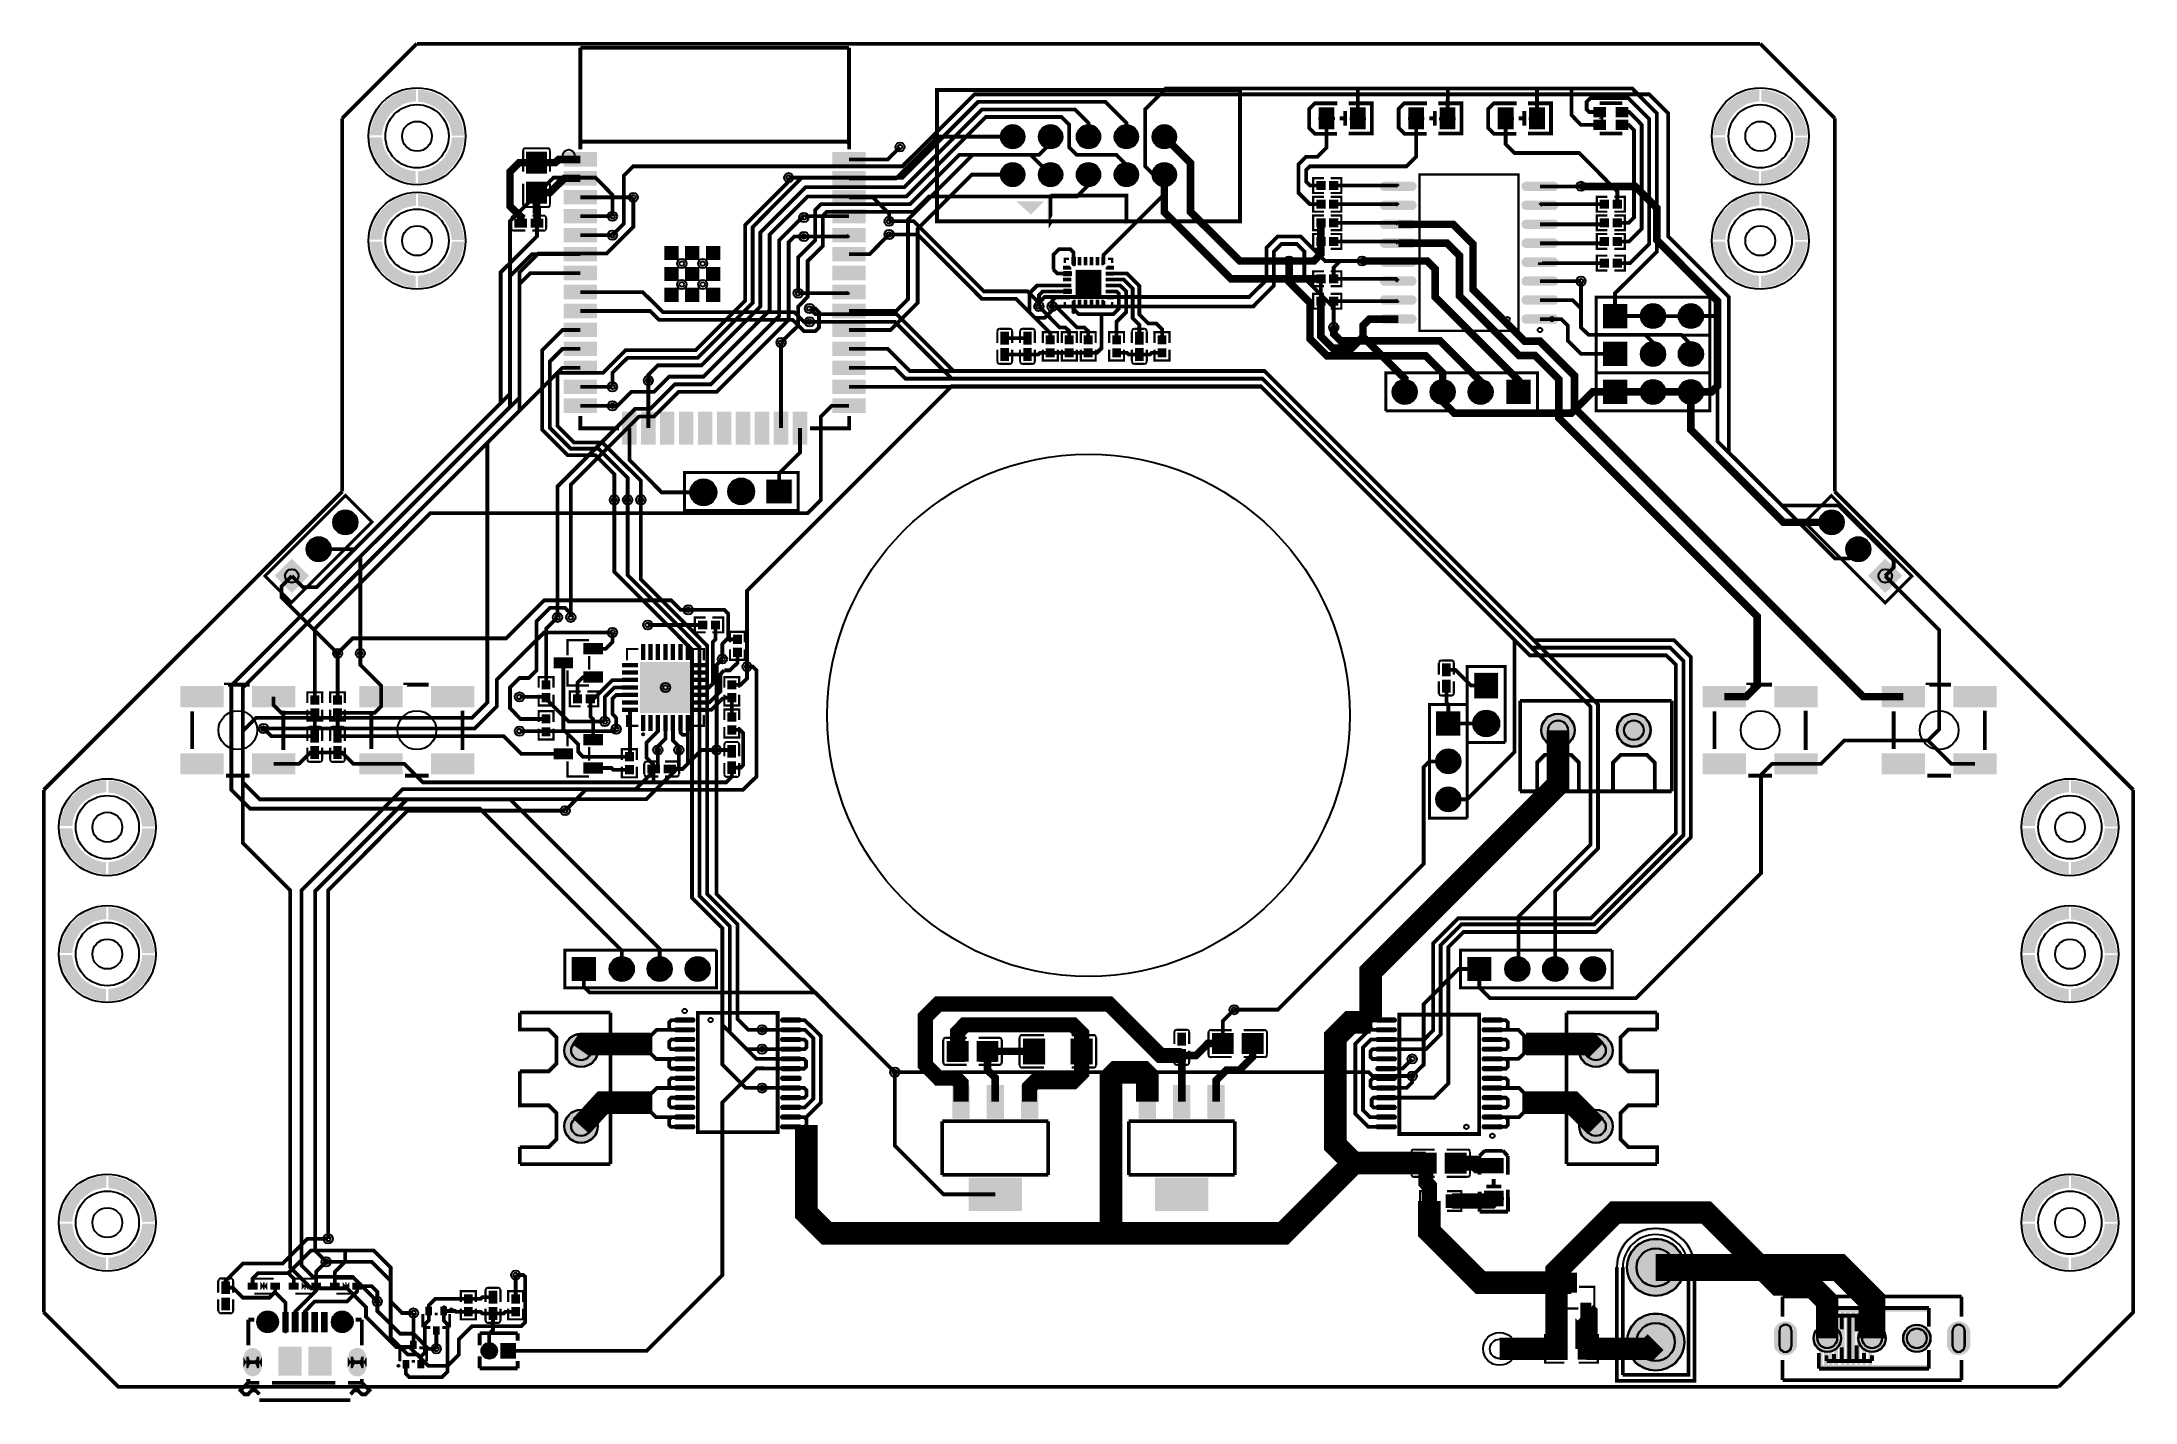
# Model space of a CAD drawing. Header units: millimetres. Extents: x 0 to 140, y -1 to 90.
import ezdxf

# ---------------------------------------------------------------- set-up
doc = ezdxf.new("R2010")
doc.units = ezdxf.units.MM
for name, color, linetype, true_color in [('BoardOutLine', 7, 'Continuous', 0xff00ff), ('BottomLayer', 7, 'Continuous', 0x0000ff), ('BottomSolderMaskLayer', 7, 'Continuous', 0xaa00ff), ('Document', 7, 'Continuous', 0xffffff), ('Hole', 7, 'Continuous', 0x222222), ('Multi-Layer', 7, 'Continuous', 0xc0c0c0), ('TopLayer', 7, 'Continuous', 0xff0000), ('TopPasteMaskLayer', 7, 'Continuous', 0x808080), ('TopSilkLayer', 7, 'Continuous', 0xffcc00), ('TopSolderMaskLayer', 7, 'Continuous', 0x800080)]:
    doc.layers.add(name, color=color, linetype=linetype, true_color=true_color)

msp = doc.modelspace()

# ---------------------------------------------------------------- hatches: boundary and pattern name
at = {"layer": 'BottomSolderMaskLayer'}
for points in [[(64.13, 83.77, 1), (65.71, 83.77, 1)], [(66.67, 83.77, 1), (68.25, 83.77, 1)], [(69.21, 83.77, 1), (70.79, 83.77, 1)], [(71.75, 83.77, 1), (73.33, 83.77, 1)], [(74.29, 83.77, 1), (75.87, 83.77, 1)], [(64.13, 81.23, 1), (65.71, 81.23, 1)], [(66.67, 81.23, 1), (68.25, 81.23, 1)], [(69.21, 81.23, 1), (70.79, 81.23, 1)], [(71.75, 81.23, 1), (73.33, 81.23, 1)], [(74.29, 81.23, 1), (75.87, 81.23, 1)], [(104.47, 72.57), (106.1, 72.57), (106.1, 70.94), (104.47, 70.94)], [(107.01, 71.75, 1), (108.64, 71.75, 1)], [(109.55, 71.75, 1), (111.18, 71.75, 1)], [(104.47, 70.03), (106.1, 70.03), (106.1, 68.4), (104.47, 68.4)], [(107.01, 69.21, 1), (108.64, 69.21, 1)], [(109.55, 69.21, 1), (111.18, 69.21, 1)], [(90.38, 66.67, 1), (92, 66.67, 1)], [(92.92, 66.67, 1), (94.54, 66.67, 1)], [(95.46, 66.67, 1), (97.08, 66.67, 1)], [(99.62, 65.86), (98, 65.86), (98, 67.49), (99.62, 67.49)], [(104.47, 67.49), (106.1, 67.49), (106.1, 65.86), (104.47, 65.86)], [(107.01, 66.67, 1), (108.64, 66.67, 1)], [(109.55, 66.67, 1), (111.18, 66.67, 1)], [(43.32, 59.94, 1), (45.07, 59.94, 1)], [(45.85, 60, 1), (47.61, 60, 1)], [(50.15, 59.19), (48.39, 59.19), (48.39, 60.81), (50.15, 60.81)], [(19.4, 57.93, 1), (21.02, 57.93, 1)], [(118.98, 57.93, 1), (120.6, 57.93, 1)], [(17.6, 56.13, 1), (19.23, 56.13, 1)], [(120.77, 56.13, 1), (122.4, 56.13, 1)], [(15.47, 54.34), (16.62, 55.49), (17.77, 54.34), (16.62, 53.19)], [(123.38, 53.19), (122.23, 54.34), (123.38, 55.49), (124.53, 54.34)], [(97.46, 47.87), (97.46, 46.11), (95.84, 46.11), (95.84, 47.87)], [(94.92, 45.26), (94.92, 43.64), (93.29, 43.64), (93.29, 45.26)], [(95.77, 44.45, 1), (97.52, 44.45, 1)], [(100.33, 44, 1), (102.59, 44, 1)], [(105.41, 44, 1), (107.67, 44, 1)], [(93.29, 41.91, 1), (94.92, 41.91, 1)], [(93.29, 39.37, 1), (94.92, 39.37, 1)], [(35.38, 28.81), (37, 28.81), (37, 27.19), (35.38, 27.19)], [(37.92, 28, 1), (39.54, 28, 1)], [(40.46, 28, 1), (42.08, 28, 1)], [(43, 28, 1), (44.62, 28, 1)], [(95.38, 28.81), (97, 28.81), (97, 27.19), (95.38, 27.19)], [(97.92, 28, 1), (99.54, 28, 1)], [(100.46, 28, 1), (102.08, 28, 1)], [(103, 28, 1), (104.62, 28, 1)], [(34.87, 22.54, 1), (37.13, 22.54, 1)], [(102.87, 22.54, 1), (105.13, 22.54, 1)], [(34.87, 17.46, 1), (37.13, 17.46, 1)], [(102.87, 17.46, 1), (105.13, 17.46, 1)], [(106.07, 8, 1), (109.93, 8, 1)], [(14.3, 4.35, 1), (15.7, 4.35, 1)], [(19.3, 4.35, 1), (20.7, 4.35, 1)], [(106.07, 3, 1), (109.93, 3, 1)], [(117.48, 2.73, -0.785398), (115.92, 2.73), (115.92, 3.77, -0.785398), (117.48, 3.77)], [(129.08, 2.73, -0.785398), (127.52, 2.73), (127.52, 3.77, -0.785398), (129.08, 3.77)], [(29.32, 2.41, 1), (30.37, 2.41, 1)], [(31.64, 1.89), (30.59, 1.89), (30.59, 2.94), (31.64, 2.94)], [(118.57, 3.25, 1), (120.43, 3.25, 1)], [(121.57, 3.25, 1), (123.43, 3.25, 1)], [(124.57, 3.25, 1), (126.43, 3.25, 1)], [(14.63, 2.01, -0.785398), (13.37, 2.01), (13.37, 1.29, -0.785398), (14.63, 1.29)], [(21.63, 2.01, -0.785398), (20.37, 2.01), (20.37, 1.29, -0.785398), (21.63, 1.29)]]:
    msp.add_hatch(color=256, dxfattribs=at).paths.add_polyline_path(points)
at = {"layer": 'Document'}
for points in [[(86.51, 84.89), (85.41, 84.89), (85.41, 85.09), (86.51, 85.09)], [(87.49, 85.06), (88.59, 85.06), (88.59, 84.86), (87.49, 84.86)], [(87.94, 84.44), (87.94, 85.54), (88.14, 85.54), (88.14, 84.44)], [(92.51, 84.89), (91.41, 84.89), (91.41, 85.09), (92.51, 85.09)], [(93.49, 85.06), (94.59, 85.06), (94.59, 84.86), (93.49, 84.86)], [(93.94, 84.44), (93.94, 85.54), (94.14, 85.54), (94.14, 84.44)], [(98.51, 84.89), (97.41, 84.89), (97.41, 85.09), (98.51, 85.09)], [(99.49, 85.06), (100.59, 85.06), (100.59, 84.86), (99.49, 84.86)], [(99.94, 84.44), (99.94, 85.54), (100.14, 85.54), (100.14, 84.44)], [(103.93, 84.68), (104.56, 84.68), (104.56, 84.56), (103.93, 84.56)], [(103.94, 85.5), (104.58, 85.5), (104.58, 85.37), (103.94, 85.37)], [(104.17, 85), (104.49, 85.13), (104.49, 84.87)], [(104.18, 84.25), (104.18, 84.89), (104.31, 84.89), (104.31, 84.25)], [(105.44, 85.48), (106.07, 85.48), (106.07, 85.35), (105.44, 85.35)], [(105.44, 84.63), (106.07, 84.63), (106.07, 84.5), (105.44, 84.5)], [(65.15, 79.45), (67.05, 79.45), (67.05, 79.45), (66.15, 78.55)], [(67.27, 78.1), (67.27, 79.8), (67.27, 79.82), (67.28, 79.83), (67.28, 79.85), (67.29, 79.86), (67.3, 79.88), (67.31, 79.89), (67.32, 79.9), (67.34, 79.91), (67.35, 79.92), (67.37, 79.92), (67.38, 79.93), (67.4, 79.93), (72.5, 79.93), (72.52, 79.93), (72.53, 79.92), (72.55, 79.92), (72.56, 79.91), (72.58, 79.9), (72.59, 79.89), (72.6, 79.88), (72.61, 79.86), (72.62, 79.85), (72.62, 79.83), (72.63, 79.82), (72.63, 79.8), (72.63, 78), (72.63, 77.98), (72.62, 77.97), (72.62, 77.95), (72.61, 77.94), (72.6, 77.92), (72.59, 77.91), (72.58, 77.9), (72.56, 77.89), (72.55, 77.88), (72.53, 77.88), (72.52, 77.87), (72.5, 77.87), (72.48, 77.87), (72.47, 77.88), (72.45, 77.88), (72.44, 77.89), (72.42, 77.9), (72.41, 77.91), (72.4, 77.92), (72.39, 77.94), (72.38, 77.95), (72.38, 77.97), (72.37, 77.98), (72.37, 78), (72.37, 79.67), (67.53, 79.67), (67.53, 78.1), (67.53, 78.08), (67.52, 78.07), (67.52, 78.05), (67.51, 78.04), (67.5, 78.02), (67.49, 78.01), (67.48, 78), (67.46, 77.99), (67.45, 77.98), (67.43, 77.98), (67.42, 77.97), (67.4, 77.97), (67.38, 77.97), (67.37, 77.98), (67.35, 77.98), (67.34, 77.99), (67.32, 78), (67.31, 78.01), (67.3, 78.02), (67.29, 78.04), (67.28, 78.05), (67.28, 78.07), (67.27, 78.08), (67.27, 78.1)], [(102.98, 39.81), (102.98, 41.84), (102.35, 42.48), (100.57, 42.48), (99.94, 41.84), (99.94, 39.81), (100.19, 39.81), (100.19, 41.71), (100.7, 42.22), (102.22, 42.22), (102.73, 41.71), (102.73, 39.81)], [(108.06, 39.81), (108.06, 41.84), (107.43, 42.48), (105.65, 42.48), (105.02, 41.84), (105.02, 39.81), (105.27, 39.81), (105.27, 41.71), (105.78, 42.22), (107.3, 42.22), (107.81, 41.71), (107.81, 39.81)], [(31.81, 21.02), (33.84, 21.02), (34.48, 21.65), (34.48, 23.43), (33.84, 24.06), (31.81, 24.06), (31.81, 23.81), (33.71, 23.81), (34.22, 23.3), (34.22, 21.78), (33.71, 21.27), (31.81, 21.27)], [(108.19, 24.06), (106.16, 24.06), (105.52, 23.43), (105.52, 21.65), (106.16, 21.02), (108.19, 21.02), (108.19, 21.27), (106.29, 21.27), (105.78, 21.78), (105.78, 23.3), (106.29, 23.81), (108.19, 23.81)], [(31.81, 15.94), (33.84, 15.94), (34.48, 16.57), (34.48, 18.35), (33.84, 18.98), (31.81, 18.98), (31.81, 18.73), (33.71, 18.73), (34.22, 18.22), (34.22, 16.7), (33.71, 16.19), (31.81, 16.19)], [(108.19, 18.98), (106.16, 18.98), (105.52, 18.35), (105.52, 16.57), (106.16, 15.94), (108.19, 15.94), (108.19, 16.19), (106.29, 16.19), (105.78, 16.7), (105.78, 18.22), (106.29, 18.73), (108.19, 18.73)], [(97.15, 15.32), (97.15, 14.32), (97.3, 14.32), (97.3, 15.32)], [(97.85, 12.72), (97.85, 12.52), (96.45, 12.52), (96.45, 12.72)], [(97.06, 13.08), (97.06, 12.08), (97.21, 12.08), (97.21, 13.08)], [(108, 10.5), (108, 10.5), (107.93, 10.5), (107.86, 10.5), (107.79, 10.49), (107.72, 10.48), (107.64, 10.47), (107.57, 10.46), (107.5, 10.45), (107.43, 10.43), (107.36, 10.42), (107.3, 10.4), (107.23, 10.38), (107.16, 10.35), (107.09, 10.33), (107.03, 10.3), (106.96, 10.27), (106.9, 10.24), (106.83, 10.21), (106.77, 10.18), (106.71, 10.14), (106.65, 10.1), (106.59, 10.06), (106.53, 10.02), (106.47, 9.98), (106.42, 9.94), (106.36, 9.89), (106.31, 9.84), (106.26, 9.79), (106.21, 9.74), (106.16, 9.69), (106.11, 9.64), (106.06, 9.58), (106.02, 9.53), (105.98, 9.47), (105.94, 9.41), (105.9, 9.35), (105.86, 9.29), (105.82, 9.23), (105.79, 9.17), (105.76, 9.1), (105.73, 9.04), (105.7, 8.97), (105.67, 8.91), (105.65, 8.84), (105.62, 8.77), (105.6, 8.7), (105.58, 8.64), (105.56, 8.57), (105.55, 8.5), (105.54, 8.43), (105.53, 8.36), (105.52, 8.28), (105.51, 8.21), (105.5, 8.14), (105.5, 8.07), (105.5, 8), (105.3, 8), (105.3, 8), (105.3, 8.07), (105.3, 8.15), (105.31, 8.22), (105.32, 8.3), (105.33, 8.37), (105.34, 8.44), (105.35, 8.52), (105.37, 8.59), (105.38, 8.66), (105.4, 8.73), (105.42, 8.81), (105.45, 8.88), (105.47, 8.95), (105.5, 9.02), (105.53, 9.08), (105.56, 9.15), (105.59, 9.22), (105.63, 9.28), (105.66, 9.35), (105.7, 9.41), (105.74, 9.48), (105.78, 9.54), (105.82, 9.6), (105.87, 9.66), (105.92, 9.72), (105.96, 9.77), (106.01, 9.83), (106.06, 9.88), (106.12, 9.94), (106.17, 9.99), (106.23, 10.04), (106.28, 10.08), (106.34, 10.13), (106.4, 10.18), (106.46, 10.22), (106.52, 10.26), (106.59, 10.3), (106.65, 10.34), (106.71, 10.37), (106.78, 10.41), (106.85, 10.44), (106.92, 10.47), (106.98, 10.5), (107.05, 10.53), (107.12, 10.55), (107.19, 10.58), (107.27, 10.6), (107.34, 10.62), (107.41, 10.63), (107.48, 10.65), (107.56, 10.66), (107.63, 10.67), (107.7, 10.68), (107.78, 10.69), (107.85, 10.7), (107.93, 10.7), (108, 10.7)], [(110.5, 8), (110.5, 8), (110.5, 8.07), (110.5, 8.14), (110.49, 8.21), (110.48, 8.28), (110.47, 8.36), (110.46, 8.43), (110.45, 8.5), (110.44, 8.57), (110.42, 8.64), (110.4, 8.7), (110.38, 8.77), (110.35, 8.84), (110.33, 8.91), (110.3, 8.97), (110.27, 9.04), (110.24, 9.1), (110.21, 9.17), (110.18, 9.23), (110.14, 9.29), (110.1, 9.35), (110.06, 9.41), (110.02, 9.47), (109.98, 9.53), (109.94, 9.58), (109.89, 9.64), (109.84, 9.69), (109.79, 9.74), (109.74, 9.79), (109.69, 9.84), (109.64, 9.89), (109.58, 9.94), (109.53, 9.98), (109.47, 10.02), (109.41, 10.06), (109.35, 10.1), (109.29, 10.14), (109.23, 10.18), (109.17, 10.21), (109.1, 10.24), (109.04, 10.27), (108.97, 10.3), (108.91, 10.33), (108.84, 10.35), (108.77, 10.38), (108.7, 10.4), (108.64, 10.42), (108.57, 10.43), (108.5, 10.45), (108.43, 10.46), (108.36, 10.47), (108.28, 10.48), (108.21, 10.49), (108.14, 10.5), (108.07, 10.5), (108, 10.5), (108, 10.7), (108, 10.7), (108.07, 10.7), (108.15, 10.7), (108.22, 10.69), (108.3, 10.68), (108.37, 10.67), (108.44, 10.66), (108.52, 10.65), (108.59, 10.63), (108.66, 10.62), (108.73, 10.6), (108.81, 10.58), (108.88, 10.55), (108.95, 10.53), (109.02, 10.5), (109.08, 10.47), (109.15, 10.44), (109.22, 10.41), (109.29, 10.37), (109.35, 10.34), (109.41, 10.3), (109.48, 10.26), (109.54, 10.22), (109.6, 10.18), (109.66, 10.13), (109.72, 10.08), (109.77, 10.04), (109.83, 9.99), (109.88, 9.94), (109.94, 9.88), (109.99, 9.83), (110.04, 9.77), (110.08, 9.72), (110.13, 9.66), (110.18, 9.6), (110.22, 9.54), (110.26, 9.48), (110.3, 9.41), (110.34, 9.35), (110.37, 9.28), (110.41, 9.22), (110.44, 9.15), (110.47, 9.08), (110.5, 9.02), (110.53, 8.95), (110.55, 8.88), (110.58, 8.81), (110.6, 8.73), (110.62, 8.66), (110.63, 8.59), (110.65, 8.52), (110.66, 8.44), (110.67, 8.37), (110.68, 8.3), (110.69, 8.22), (110.7, 8.15), (110.7, 8.07), (110.7, 8)], [(14.52, 6.47), (14.52, 7.03), (14.75, 6.75)], [(14.98, 6.47), (14.98, 7.03), (14.75, 6.75)], [(17.27, 6.47), (17.27, 7.03), (17.5, 6.75)], [(17.73, 6.47), (17.73, 7.03), (17.5, 6.75)], [(20.02, 6.47), (20.02, 7.03), (20.25, 6.75)], [(20.48, 6.47), (20.48, 7.03), (20.25, 6.75)], [(105.3, 8), (105.3, 0.4), (105.4, 0.3), (110.6, 0.3), (110.7, 0.4), (110.7, 8), (110.5, 8), (110.5, 0.5), (105.5, 0.5), (105.5, 8)], [(118.94, 5.28), (126.31, 5.28), (126.31, 5.03), (118.94, 5.03)], [(118.94, 5.28), (118.94, 1.22), (119.2, 1.22), (119.2, 5.03)], [(119.54, 5.03), (119.28, 5.03), (119.28, 1.47), (119.54, 1.47)], [(119.85, 5.03), (119.6, 5.03), (119.6, 1.47), (119.85, 1.47)], [(120.21, 5.03), (119.96, 5.03), (119.96, 1.47), (120.21, 1.47)], [(120.67, 5.03), (120.41, 5.03), (120.41, 1.47), (120.67, 1.47)], [(121.01, 5.03), (120.76, 5.03), (120.76, 1.47), (121.01, 1.47)], [(121.38, 5.03), (121.12, 5.03), (121.12, 1.47), (121.38, 1.47)], [(121.72, 5.04), (121.47, 5.04), (121.47, 1.48), (121.72, 1.48)], [(122.1, 5.04), (121.85, 5.04), (121.85, 1.48), (122.1, 1.48)], [(122.5, 5.03), (122.25, 5.03), (122.25, 1.47), (122.5, 1.47)], [(119.2, 1.47), (126.31, 1.47), (126.31, 1.22), (119.2, 1.22)]]:
    msp.add_hatch(color=256, dxfattribs=at).paths.add_polyline_path(points)
at = {"layer": 'Multi-Layer'}
for points in [[(64.16, 83.77, 1), (65.68, 83.77, 1)], [(66.7, 83.77, 1), (68.22, 83.77, 1)], [(69.24, 83.77, 1), (70.76, 83.77, 1)], [(71.78, 83.77, 1), (73.3, 83.77, 1)], [(74.32, 83.77, 1), (75.84, 83.77, 1)], [(64.16, 81.23, 1), (65.68, 81.23, 1)], [(66.7, 81.23, 1), (68.22, 81.23, 1)], [(69.24, 81.23, 1), (70.76, 81.23, 1)], [(71.78, 81.23, 1), (73.3, 81.23, 1)], [(74.32, 81.23, 1), (75.84, 81.23, 1)], [(104.5, 72.54), (106.07, 72.54), (106.07, 70.97), (104.5, 70.97)], [(107.04, 71.75, 1), (108.61, 71.75, 1)], [(109.58, 71.75, 1), (111.15, 71.75, 1)], [(104.5, 70), (106.07, 70), (106.07, 68.43), (104.5, 68.43)], [(107.04, 69.21, 1), (108.61, 69.21, 1)], [(109.58, 69.21, 1), (111.15, 69.21, 1)], [(90.4, 66.67, 1), (91.98, 66.67, 1)], [(92.94, 66.67, 1), (94.52, 66.67, 1)], [(95.48, 66.67, 1), (97.06, 66.67, 1)], [(99.6, 65.89), (98.02, 65.89), (98.02, 67.46), (99.6, 67.46)], [(104.5, 67.46), (106.07, 67.46), (106.07, 65.89), (104.5, 65.89)], [(107.04, 66.67, 1), (108.61, 66.67, 1)], [(109.58, 66.67, 1), (111.15, 66.67, 1)], [(43.35, 59.94, 1), (45.05, 59.94, 1)], [(45.88, 60, 1), (47.58, 60, 1)], [(50.12, 59.21), (48.42, 59.21), (48.42, 60.79), (50.12, 60.79)], [(19.42, 57.93, 1), (21, 57.93, 1)], [(119, 57.93, 1), (120.58, 57.93, 1)], [(17.63, 56.13, 1), (19.2, 56.13, 1)], [(120.8, 56.13, 1), (122.37, 56.13, 1)], [(15.51, 54.34), (16.62, 55.45), (17.73, 54.34), (16.62, 53.22)], [(123.38, 53.22), (122.27, 54.34), (123.38, 55.45), (124.49, 54.34)], [(97.43, 47.84), (97.43, 46.14), (95.86, 46.14), (95.86, 47.84)], [(94.89, 45.24), (94.89, 43.66), (93.32, 43.66), (93.32, 45.24)], [(95.8, 44.45, 1), (97.5, 44.45, 1)], [(93.32, 41.91, 1), (94.89, 41.91, 1)], [(93.32, 39.37, 1), (94.89, 39.37, 1)], [(35.4, 28.79), (36.98, 28.79), (36.98, 27.21), (35.4, 27.21)], [(37.94, 28, 1), (39.52, 28, 1)], [(40.48, 28, 1), (42.06, 28, 1)], [(43.02, 28, 1), (44.6, 28, 1)], [(95.4, 28.79), (96.98, 28.79), (96.98, 27.21), (95.4, 27.21)], [(97.94, 28, 1), (99.52, 28, 1)], [(100.48, 28, 1), (102.06, 28, 1)], [(103.02, 28, 1), (104.6, 28, 1)], [(34.9, 22.54, 1), (37.1, 22.54, 1)], [(102.9, 22.54, 1), (105.1, 22.54, 1)], [(34.9, 17.46, 1), (37.1, 17.46, 1)], [(102.9, 17.46, 1), (105.1, 17.46, 1)], [(106.1, 8, 1), (109.9, 8, 1)], [(14.33, 4.35, 1), (15.68, 4.35, 1)], [(19.33, 4.35, 1), (20.68, 4.35, 1)], [(106.1, 3, 1), (109.9, 3, 1)], [(117.45, 2.75, -0.785398), (115.95, 2.75), (115.95, 3.75, -0.785398), (117.45, 3.75)], [(129.05, 2.75, -0.785398), (127.55, 2.75), (127.55, 3.75, -0.785398), (129.05, 3.75)], [(29.35, 2.41, 1), (30.35, 2.41, 1)], [(31.62, 1.91), (30.62, 1.91), (30.62, 2.91), (31.62, 2.91)], [(118.6, 3.25, 1), (120.4, 3.25, 1)], [(121.6, 3.25, 1), (123.4, 3.25, 1)], [(124.6, 3.25, 1), (126.4, 3.25, 1)], [(14.6, 2, -0.785398), (13.4, 2), (13.4, 1.3, -0.785398), (14.6, 1.3)], [(21.6, 2, -0.785398), (20.4, 2), (20.4, 1.3, -0.785398), (21.6, 1.3)]]:
    msp.add_hatch(color=256, dxfattribs=at).paths.add_polyline_path(points)
at = {"layer": 'TopLayer'}
for points in [[(21.87, 83.91), (21.88, 84.06), (21.91, 84.29), (21.94, 84.44), (22.03, 84.76), (22.19, 85.17), (22.41, 85.56), (22.69, 85.9), (23.05, 86.26), (23.47, 86.53), (23.69, 86.64), (23.97, 86.76), (24.52, 86.91), (24.91, 86.95), (24.91, 86.15), (24.58, 86.1), (24.1, 85.97), (23.88, 85.83), (23.54, 85.61), (23.2, 85.29), (22.94, 84.87), (22.82, 84.61), (22.7, 84.21), (22.67, 83.91)], [(25.1, 86.91), (25.25, 86.9), (25.48, 86.87), (25.63, 86.84), (25.95, 86.75), (26.36, 86.59), (26.75, 86.37), (27.09, 86.09), (27.45, 85.73), (27.72, 85.31), (27.83, 85.09), (27.95, 84.81), (28.1, 84.26), (28.14, 83.87), (27.34, 83.87), (27.29, 84.2), (27.16, 84.68), (27.02, 84.9), (26.8, 85.24), (26.48, 85.58), (26.06, 85.84), (25.8, 85.96), (25.4, 86.08), (25.1, 86.11)], [(86.45, 84.3), (85.45, 84.3), (85.45, 85.7), (86.45, 85.7)], [(88.55, 84.3), (87.55, 84.3), (87.55, 85.7), (88.55, 85.7)], [(92.45, 84.3), (91.45, 84.3), (91.45, 85.7), (92.45, 85.7)], [(94.55, 84.3), (93.55, 84.3), (93.55, 85.7), (94.55, 85.7)], [(98.45, 84.3), (97.45, 84.3), (97.45, 85.7), (98.45, 85.7)], [(100.55, 84.3), (99.55, 84.3), (99.55, 85.7), (100.55, 85.7)], [(103.85, 85.1), (104.65, 85.1), (104.65, 85.75), (103.85, 85.75)], [(105.35, 85.1), (106.15, 85.1), (106.15, 85.75), (105.35, 85.75)], [(111.87, 83.91), (111.88, 84.06), (111.91, 84.29), (111.94, 84.44), (112.03, 84.76), (112.19, 85.17), (112.41, 85.56), (112.69, 85.9), (113.05, 86.26), (113.47, 86.53), (113.69, 86.64), (113.97, 86.76), (114.52, 86.91), (114.91, 86.95), (114.91, 86.15), (114.58, 86.1), (114.1, 85.97), (113.88, 85.83), (113.54, 85.61), (113.2, 85.29), (112.94, 84.87), (112.82, 84.61), (112.7, 84.21), (112.67, 83.91)], [(115.1, 86.91), (115.25, 86.9), (115.48, 86.87), (115.63, 86.84), (115.95, 86.75), (116.36, 86.59), (116.75, 86.37), (117.09, 86.09), (117.45, 85.73), (117.72, 85.31), (117.83, 85.09), (117.95, 84.81), (118.1, 84.26), (118.14, 83.87), (117.34, 83.87), (117.29, 84.2), (117.16, 84.68), (117.02, 84.9), (116.8, 85.24), (116.48, 85.58), (116.06, 85.84), (115.8, 85.96), (115.4, 86.08), (115.1, 86.11)], [(103.85, 84.25), (104.65, 84.25), (104.65, 84.9), (103.85, 84.9)], [(105.35, 84.25), (106.15, 84.25), (106.15, 84.9), (105.35, 84.9)], [(24.9, 80.66), (24.75, 80.67), (24.52, 80.7), (24.37, 80.73), (24.05, 80.82), (23.64, 80.98), (23.25, 81.2), (22.91, 81.48), (22.55, 81.84), (22.28, 82.26), (22.17, 82.48), (22.05, 82.76), (21.9, 83.31), (21.86, 83.7), (22.66, 83.7), (22.71, 83.37), (22.84, 82.89), (22.98, 82.67), (23.2, 82.33), (23.52, 81.99), (23.94, 81.73), (24.2, 81.61), (24.6, 81.49), (24.9, 81.46)], [(28.14, 83.69), (28.13, 83.54), (28.1, 83.31), (28.07, 83.16), (27.98, 82.84), (27.82, 82.43), (27.6, 82.04), (27.32, 81.7), (26.96, 81.34), (26.54, 81.07), (26.32, 80.96), (26.04, 80.84), (25.49, 80.69), (25.1, 80.65), (25.1, 81.45), (25.43, 81.5), (25.91, 81.63), (26.13, 81.77), (26.47, 81.99), (26.81, 82.31), (27.07, 82.73), (27.19, 82.99), (27.31, 83.39), (27.34, 83.69)], [(114.9, 80.66), (114.75, 80.67), (114.52, 80.7), (114.37, 80.73), (114.05, 80.82), (113.64, 80.98), (113.25, 81.2), (112.91, 81.48), (112.55, 81.84), (112.28, 82.26), (112.17, 82.48), (112.05, 82.76), (111.9, 83.31), (111.86, 83.7), (112.66, 83.7), (112.71, 83.37), (112.84, 82.89), (112.98, 82.67), (113.2, 82.33), (113.52, 81.99), (113.94, 81.73), (114.2, 81.61), (114.6, 81.49), (114.9, 81.46)], [(118.14, 83.69), (118.13, 83.54), (118.1, 83.31), (118.07, 83.16), (117.98, 82.84), (117.82, 82.43), (117.6, 82.04), (117.32, 81.7), (116.96, 81.34), (116.54, 81.07), (116.32, 80.96), (116.04, 80.84), (115.49, 80.69), (115.1, 80.65), (115.1, 81.45), (115.43, 81.5), (115.91, 81.63), (116.13, 81.77), (116.47, 81.99), (116.81, 82.31), (117.07, 82.73), (117.19, 82.99), (117.31, 83.39), (117.34, 83.69)], [(33.69, 81.32), (32.34, 81.32), (32.34, 82.73), (33.69, 82.73)], [(37, 82.73), (37, 81.78), (34.9, 81.78), (34.9, 82.73)], [(37, 81.46), (37, 80.51), (34.9, 80.51), (34.9, 81.46)], [(55, 82.73), (55, 81.78), (52.9, 81.78), (52.9, 82.73)], [(55, 81.46), (55, 80.51), (52.9, 80.51), (52.9, 81.46)], [(21.87, 76.91), (21.88, 77.06), (21.91, 77.29), (21.94, 77.44), (22.03, 77.76), (22.19, 78.17), (22.41, 78.56), (22.69, 78.9), (23.05, 79.26), (23.47, 79.53), (23.69, 79.64), (23.97, 79.76), (24.52, 79.91), (24.91, 79.95), (24.91, 79.15), (24.58, 79.1), (24.1, 78.97), (23.88, 78.83), (23.54, 78.61), (23.2, 78.29), (22.94, 77.87), (22.82, 77.61), (22.7, 77.21), (22.67, 76.91)], [(33.69, 80.73), (32.34, 80.73), (32.34, 79.32), (33.69, 79.32)], [(37, 80.19), (37, 79.24), (34.9, 79.24), (34.9, 80.19)], [(55, 80.19), (55, 79.24), (52.9, 79.24), (52.9, 80.19)], [(85.85, 80.23), (85.85, 80.77), (85.28, 80.77), (85.28, 80.23)], [(86.15, 80.23), (86.15, 80.77), (86.72, 80.77), (86.72, 80.23)], [(89.84, 80.16, -0.785398), (89.84, 80.73), (91.66, 80.73, -0.785398), (91.66, 80.16)], [(99.34, 80.16, -0.785398), (99.34, 80.73), (101.16, 80.73, -0.785398), (101.16, 80.16)], [(111.87, 76.91), (111.88, 77.06), (111.91, 77.29), (111.94, 77.44), (112.03, 77.76), (112.19, 78.17), (112.41, 78.56), (112.69, 78.9), (113.05, 79.26), (113.47, 79.53), (113.69, 79.64), (113.97, 79.76), (114.52, 79.91), (114.91, 79.95), (114.91, 79.15), (114.58, 79.1), (114.1, 78.97), (113.88, 78.83), (113.54, 78.61), (113.2, 78.29), (112.94, 77.87), (112.82, 77.61), (112.7, 77.21), (112.67, 76.91)], [(25.1, 79.91), (25.25, 79.9), (25.48, 79.87), (25.63, 79.84), (25.95, 79.75), (26.36, 79.59), (26.75, 79.37), (27.09, 79.09), (27.45, 78.73), (27.72, 78.31), (27.83, 78.09), (27.95, 77.81), (28.1, 77.26), (28.14, 76.87), (27.34, 76.87), (27.29, 77.2), (27.16, 77.68), (27.02, 77.9), (26.8, 78.24), (26.48, 78.58), (26.06, 78.84), (25.8, 78.96), (25.4, 79.08), (25.1, 79.11)], [(37, 78.92), (37, 77.97), (34.9, 77.97), (34.9, 78.92)], [(55, 78.92), (55, 77.97), (52.9, 77.97), (52.9, 78.92)], [(85.85, 78.98), (85.85, 79.52), (85.28, 79.52), (85.28, 78.98)], [(86.15, 78.98), (86.15, 79.52), (86.72, 79.52), (86.72, 78.98)], [(89.84, 78.89, -0.785398), (89.84, 79.46), (91.66, 79.46, -0.785398), (91.66, 78.89)], [(99.34, 78.89, -0.785398), (99.34, 79.46), (101.16, 79.46, -0.785398), (101.16, 78.89)], [(104.85, 79.52), (104.85, 78.98), (104.28, 78.98), (104.28, 79.52)], [(105.15, 79.52), (105.15, 78.98), (105.72, 78.98), (105.72, 79.52)], [(115.1, 79.91), (115.25, 79.9), (115.48, 79.87), (115.63, 79.84), (115.95, 79.75), (116.36, 79.59), (116.75, 79.37), (117.09, 79.09), (117.45, 78.73), (117.72, 78.31), (117.83, 78.09), (117.95, 77.81), (118.1, 77.26), (118.14, 76.87), (117.34, 76.87), (117.29, 77.2), (117.16, 77.68), (117.02, 77.9), (116.8, 78.24), (116.48, 78.58), (116.06, 78.84), (115.8, 78.96), (115.4, 79.08), (115.1, 79.11)], [(32.35, 78.25), (32.35, 77.71), (31.56, 77.71), (31.56, 78.25)], [(32.65, 78.25), (32.65, 77.71), (33.44, 77.71), (33.44, 78.25)], [(37, 77.65), (37, 76.7), (34.9, 76.7), (34.9, 77.65)], [(55, 77.65), (55, 76.7), (52.9, 76.7), (52.9, 77.65)], [(85.85, 78.27), (85.85, 77.73), (85.28, 77.73), (85.28, 78.27)], [(86.15, 78.27), (86.15, 77.73), (86.72, 77.73), (86.72, 78.27)], [(89.84, 77.62, -0.785398), (89.84, 78.19), (91.66, 78.19, -0.785398), (91.66, 77.62)], [(99.34, 77.62, -0.785398), (99.34, 78.19), (101.16, 78.19, -0.785398), (101.16, 77.62)], [(104.85, 78.27), (104.85, 77.73), (104.28, 77.73), (104.28, 78.27)], [(105.15, 78.27), (105.15, 77.73), (105.72, 77.73), (105.72, 78.27)], [(24.9, 73.66), (24.75, 73.67), (24.52, 73.7), (24.37, 73.73), (24.05, 73.82), (23.64, 73.98), (23.25, 74.2), (22.91, 74.48), (22.55, 74.84), (22.28, 75.26), (22.17, 75.48), (22.05, 75.76), (21.9, 76.31), (21.86, 76.7), (22.66, 76.7), (22.71, 76.37), (22.84, 75.89), (22.98, 75.67), (23.2, 75.33), (23.52, 74.99), (23.94, 74.73), (24.2, 74.61), (24.6, 74.49), (24.9, 74.46)], [(28.14, 76.69), (28.13, 76.54), (28.1, 76.31), (28.07, 76.16), (27.98, 75.84), (27.82, 75.43), (27.6, 75.04), (27.32, 74.7), (26.96, 74.34), (26.54, 74.07), (26.32, 73.96), (26.04, 73.84), (25.49, 73.69), (25.1, 73.65), (25.1, 74.45), (25.43, 74.5), (25.91, 74.63), (26.13, 74.77), (26.47, 74.99), (26.81, 75.31), (27.07, 75.73), (27.19, 75.99), (27.31, 76.39), (27.34, 76.69)], [(37, 76.38), (37, 75.43), (34.9, 75.43), (34.9, 76.38)], [(41.6, 75.52), (41.6, 76.42), (42.5, 76.42), (42.5, 75.52)], [(43, 75.52), (43, 76.42), (43.9, 76.42), (43.9, 75.52)], [(44.4, 75.52), (44.4, 76.42), (45.3, 76.42), (45.3, 75.52)], [(55, 76.38), (55, 75.43), (52.9, 75.43), (52.9, 76.38)], [(85.85, 77.02), (85.85, 76.48), (85.28, 76.48), (85.28, 77.02)], [(86.15, 77.02), (86.15, 76.48), (86.72, 76.48), (86.72, 77.02)], [(89.84, 76.35, -0.785398), (89.84, 76.92), (91.66, 76.92, -0.785398), (91.66, 76.35)], [(99.34, 76.35, -0.785398), (99.34, 76.92), (101.16, 76.92, -0.785398), (101.16, 76.35)], [(104.85, 77.02), (104.85, 76.48), (104.28, 76.48), (104.28, 77.02)], [(105.15, 77.02), (105.15, 76.48), (105.72, 76.48), (105.72, 77.02)], [(114.9, 73.66), (114.75, 73.67), (114.52, 73.7), (114.37, 73.73), (114.05, 73.82), (113.64, 73.98), (113.25, 74.2), (112.91, 74.48), (112.55, 74.84), (112.28, 75.26), (112.17, 75.48), (112.05, 75.76), (111.9, 76.31), (111.86, 76.7), (112.66, 76.7), (112.71, 76.37), (112.84, 75.89), (112.98, 75.67), (113.2, 75.33), (113.52, 74.99), (113.94, 74.73), (114.2, 74.61), (114.6, 74.49), (114.9, 74.46)], [(118.14, 76.69), (118.13, 76.54), (118.1, 76.31), (118.07, 76.16), (117.98, 75.84), (117.82, 75.43), (117.6, 75.04), (117.32, 74.7), (116.96, 74.34), (116.54, 74.07), (116.32, 73.96), (116.04, 73.84), (115.49, 73.69), (115.1, 73.65), (115.1, 74.45), (115.43, 74.5), (115.91, 74.63), (116.13, 74.77), (116.47, 74.99), (116.81, 75.31), (117.07, 75.73), (117.19, 75.99), (117.31, 76.39), (117.34, 76.69)], [(37, 75.11), (37, 74.16), (34.9, 74.16), (34.9, 75.11)], [(41.6, 74.12), (41.6, 75.02), (42.5, 75.02), (42.5, 74.12)], [(43, 74.12), (43, 75.02), (43.9, 75.02), (43.9, 74.12)], [(44.4, 74.12), (44.4, 75.02), (45.3, 75.02), (45.3, 74.12)], [(55, 75.11), (55, 74.16), (52.9, 74.16), (52.9, 75.11)], [(68.32, 75.1), (68.73, 75.1), (68.83, 75), (68.83, 74.9), (68.32, 74.9)], [(68.32, 74.7), (68.83, 74.7), (68.83, 74.5), (68.32, 74.5)], [(68.9, 75.68), (69.1, 75.68), (69.1, 75.17), (69, 75.17), (68.9, 75.27)], [(69.15, 74.85), (70.85, 74.85), (70.85, 73.15), (69.15, 73.15)], [(69.3, 75.68), (69.5, 75.68), (69.5, 75.17), (69.3, 75.17)], [(69.7, 75.68), (69.9, 75.68), (69.9, 75.17), (69.7, 75.17)], [(70.1, 75.68), (70.3, 75.68), (70.3, 75.17), (70.1, 75.17)], [(70.5, 75.68), (70.7, 75.68), (70.7, 75.17), (70.5, 75.17)], [(71.1, 75.68), (70.9, 75.68), (70.9, 75.17), (71, 75.17), (71.1, 75.27)], [(71.68, 75.1), (71.27, 75.1), (71.17, 75), (71.17, 74.9), (71.68, 74.9)], [(71.17, 74.7), (71.68, 74.7), (71.68, 74.5), (71.17, 74.5)], [(85.85, 73.98), (85.85, 74.52), (85.28, 74.52), (85.28, 73.98)], [(86.15, 73.98), (86.15, 74.52), (86.72, 74.52), (86.72, 73.98)], [(89.84, 75.08, -0.785398), (89.84, 75.65), (91.66, 75.65, -0.785398), (91.66, 75.08)], [(89.84, 73.81, -0.785398), (89.84, 74.38), (91.66, 74.38, -0.785398), (91.66, 73.81)], [(99.34, 75.08, -0.785398), (99.34, 75.65), (101.16, 75.65, -0.785398), (101.16, 75.08)], [(99.34, 73.81, -0.785398), (99.34, 74.38), (101.16, 74.38, -0.785398), (101.16, 73.81)], [(104.85, 75.03), (104.85, 75.57), (104.28, 75.57), (104.28, 75.03)], [(105.15, 75.03), (105.15, 75.57), (105.72, 75.57), (105.72, 75.03)], [(37, 73.84), (37, 72.89), (34.9, 72.89), (34.9, 73.84)], [(41.6, 72.72), (41.6, 73.62), (42.5, 73.62), (42.5, 72.72)], [(43, 72.72), (43, 73.62), (43.9, 73.62), (43.9, 72.72)], [(44.4, 72.72), (44.4, 73.62), (45.3, 73.62), (45.3, 72.72)], [(55, 73.84), (55, 72.89), (52.9, 72.89), (52.9, 73.84)], [(68.32, 74.3), (68.83, 74.3), (68.83, 74.1), (68.32, 74.1)], [(68.32, 73.9), (68.83, 73.9), (68.83, 73.7), (68.32, 73.7)], [(68.32, 73.5), (68.83, 73.5), (68.83, 73.3), (68.32, 73.3)], [(68.32, 72.9), (68.73, 72.9), (68.83, 73), (68.83, 73.1), (68.32, 73.1)], [(71.17, 74.3), (71.68, 74.3), (71.68, 74.1), (71.17, 74.1)], [(71.17, 73.9), (71.68, 73.9), (71.68, 73.7), (71.17, 73.7)], [(71.17, 73.5), (71.68, 73.5), (71.68, 73.3), (71.17, 73.3)], [(71.68, 72.9), (71.27, 72.9), (71.17, 73), (71.17, 73.1), (71.68, 73.1)], [(85.85, 72.48), (85.85, 73.02), (85.28, 73.02), (85.28, 72.48)], [(86.15, 72.48), (86.15, 73.02), (86.72, 73.02), (86.72, 72.48)], [(89.84, 72.54, -0.785398), (89.84, 73.11), (91.66, 73.11, -0.785398), (91.66, 72.54)], [(99.34, 72.54, -0.785398), (99.34, 73.11), (101.16, 73.11, -0.785398), (101.16, 72.54)], [(37, 72.57), (37, 71.62), (34.9, 71.62), (34.9, 72.57)], [(55, 72.57), (55, 71.62), (52.9, 71.62), (52.9, 72.57)], [(68.9, 72.32), (69.1, 72.32), (69.1, 72.82), (69, 72.83), (68.9, 72.73)], [(69.3, 72.82), (69.5, 72.82), (69.5, 72.32), (69.3, 72.32)], [(69.7, 72.82), (69.9, 72.82), (69.9, 72.32), (69.7, 72.32)], [(70.1, 72.82), (70.3, 72.82), (70.3, 72.32), (70.1, 72.32)], [(70.5, 72.82), (70.7, 72.82), (70.7, 72.32), (70.5, 72.32)], [(71.1, 72.32), (70.9, 72.32), (70.9, 72.82), (71, 72.83), (71.1, 72.73)], [(89.84, 71.27, -0.785398), (89.84, 71.84), (91.66, 71.84, -0.785398), (91.66, 71.27)], [(99.34, 71.27, -0.785398), (99.34, 71.84), (101.16, 71.84, -0.785398), (101.16, 71.27)], [(37, 71.3), (37, 70.35), (34.9, 70.35), (34.9, 71.3)], [(55, 71.3), (55, 70.35), (52.9, 70.35), (52.9, 71.3)], [(64.66, 69.87), (64.12, 69.87), (64.12, 70.66), (64.66, 70.66)], [(66.18, 69.87), (65.64, 69.87), (65.64, 70.66), (66.18, 70.66)], [(67.71, 69.87), (67.17, 69.87), (67.17, 70.44), (67.71, 70.44)], [(68.98, 69.87), (68.44, 69.87), (68.44, 70.44), (68.98, 70.44)], [(70.25, 69.87), (69.71, 69.87), (69.71, 70.44), (70.25, 70.44)], [(71.61, 69.87), (72.15, 69.87), (72.15, 70.44), (71.61, 70.44)], [(73.14, 69.87), (73.68, 69.87), (73.68, 70.66), (73.14, 70.66)], [(74.66, 69.87), (75.2, 69.87), (75.2, 70.44), (74.66, 70.44)], [(37, 70.03), (37, 69.08), (34.9, 69.08), (34.9, 70.03)], [(37, 68.76), (37, 67.81), (34.9, 67.81), (34.9, 68.76)], [(55, 70.03), (55, 69.08), (52.9, 69.08), (52.9, 70.03)], [(55, 68.76), (55, 67.81), (52.9, 67.81), (52.9, 68.76)], [(64.66, 69.57), (64.12, 69.57), (64.12, 68.78), (64.66, 68.78)], [(66.18, 69.57), (65.64, 69.57), (65.64, 68.78), (66.18, 68.78)], [(67.71, 69.57), (67.17, 69.57), (67.17, 69.01), (67.71, 69.01)], [(68.98, 69.57), (68.44, 69.57), (68.44, 69.01), (68.98, 69.01)], [(70.25, 69.57), (69.71, 69.57), (69.71, 69.01), (70.25, 69.01)], [(71.61, 69.57), (72.15, 69.57), (72.15, 69.01), (71.61, 69.01)], [(73.14, 69.57), (73.68, 69.57), (73.68, 68.78), (73.14, 68.78)], [(74.66, 69.57), (75.2, 69.57), (75.2, 69.01), (74.66, 69.01)], [(37, 67.49), (37, 66.54), (34.9, 66.54), (34.9, 67.49)], [(55, 67.49), (55, 66.54), (52.9, 66.54), (52.9, 67.49)], [(37, 66.22), (37, 65.27), (34.9, 65.27), (34.9, 66.22)], [(55, 66.22), (55, 65.27), (52.9, 65.27), (52.9, 66.22)], [(39.71, 65.3), (39.71, 63.2), (38.76, 63.2), (38.76, 65.3)], [(40.98, 65.3), (40.98, 63.2), (40.03, 63.2), (40.03, 65.3)], [(42.25, 65.3), (42.25, 63.2), (41.3, 63.2), (41.3, 65.3)], [(43.52, 65.3), (43.52, 63.2), (42.57, 63.2), (42.57, 65.3)], [(44.79, 65.3), (44.79, 63.2), (43.84, 63.2), (43.84, 65.3)], [(46.06, 65.3), (46.06, 63.2), (45.11, 63.2), (45.11, 65.3)], [(47.33, 65.3), (47.33, 63.2), (46.38, 63.2), (46.38, 65.3)], [(48.6, 65.3), (48.6, 63.2), (47.65, 63.2), (47.65, 65.3)], [(49.87, 65.3), (49.87, 63.2), (48.92, 63.2), (48.92, 65.3)], [(51.14, 65.3), (51.14, 63.2), (50.19, 63.2), (50.19, 65.3)], [(44.43, 51.32), (44.43, 50.78), (43.86, 50.78), (43.86, 51.32)], [(44.73, 51.32), (44.73, 50.78), (45.29, 50.78), (45.29, 51.32)], [(36.19, 49.81), (37.44, 49.81), (37.44, 49.11), (36.19, 49.11)], [(40.02, 48.79), (40.02, 49.69), (40.3, 49.69), (40.3, 48.79)], [(40.52, 48.79), (40.52, 49.69), (40.8, 49.69), (40.8, 48.79)], [(41.02, 48.79), (41.02, 49.69), (41.3, 49.69), (41.3, 48.79)], [(41.52, 48.79), (41.52, 49.69), (41.8, 49.69), (41.8, 48.79)], [(42.02, 48.79), (42.02, 49.69), (42.3, 49.69), (42.3, 48.79)], [(42.52, 48.79), (42.52, 49.69), (42.8, 49.69), (42.8, 48.79)], [(43.02, 48.79), (43.02, 49.69), (43.3, 49.69), (43.3, 48.79)], [(46.21, 49.81), (46.75, 49.81), (46.75, 50.37), (46.21, 50.37)], [(46.21, 49.51), (46.75, 49.51), (46.75, 48.94), (46.21, 48.94)], [(34.19, 48.86), (35.44, 48.86), (35.44, 48.16), (34.19, 48.16)], [(36.19, 47.91), (37.44, 47.91), (37.44, 47.21), (36.19, 47.21)], [(38.83, 48.22), (38.83, 48.5), (39.73, 48.5), (39.73, 48.22)], [(38.83, 47.72), (38.83, 48), (39.73, 48), (39.73, 47.72)], [(39.98, 45.19), (39.98, 48.54), (43.33, 48.54), (43.33, 45.19)], [(43.58, 48.22), (43.58, 48.5), (44.49, 48.5), (44.49, 48.22)], [(43.58, 47.72), (43.58, 48), (44.49, 48), (44.49, 47.72)], [(93.71, 47.65), (94.25, 47.65), (94.25, 48.44), (93.71, 48.44)], [(12, 46.95), (12, 45.55), (9.2, 45.55), (9.2, 46.95)], [(16.8, 46.95), (16.8, 45.55), (14, 45.55), (14, 46.95)], [(17.89, 45.74), (18.43, 45.74), (18.43, 46.31), (17.89, 46.31)], [(19.41, 45.74), (19.95, 45.74), (19.95, 46.31), (19.41, 46.31)], [(24, 46.95), (24, 45.55), (21.2, 45.55), (21.2, 46.95)], [(28.8, 46.95), (28.8, 45.55), (26, 45.55), (26, 46.95)], [(33.38, 46.76), (33.92, 46.76), (33.92, 47.32), (33.38, 47.32)], [(33.38, 46.46), (33.92, 46.46), (33.92, 45.89), (33.38, 45.89)], [(36.04, 46.37), (36.04, 45.83), (35.48, 45.83), (35.48, 46.37)], [(36.35, 46.37), (36.35, 45.83), (36.91, 45.83), (36.91, 46.37)], [(38.83, 47.22), (38.83, 47.5), (39.73, 47.5), (39.73, 47.22)], [(38.83, 46.72), (38.83, 47), (39.73, 47), (39.73, 46.72)], [(38.83, 46.22), (38.83, 46.5), (39.73, 46.5), (39.73, 46.22)], [(43.58, 47.22), (43.58, 47.5), (44.49, 47.5), (44.49, 47.22)], [(43.58, 46.72), (43.58, 47), (44.49, 47), (44.49, 46.72)], [(43.58, 46.22), (43.58, 46.5), (44.49, 46.5), (44.49, 46.22)], [(45.83, 46.76), (46.37, 46.76), (46.37, 47.32), (45.83, 47.32)], [(45.83, 46.46), (46.37, 46.46), (46.37, 45.89), (45.83, 45.89)], [(93.71, 47.35), (94.25, 47.35), (94.25, 46.56), (93.71, 46.56)], [(114, 46.95), (114, 45.55), (111.2, 45.55), (111.2, 46.95)], [(118.8, 46.95), (118.8, 45.55), (116, 45.55), (116, 46.95)], [(126, 46.95), (126, 45.55), (123.2, 45.55), (123.2, 46.95)], [(130.8, 46.95), (130.8, 45.55), (128, 45.55), (128, 46.95)], [(17.89, 45.44), (18.43, 45.44), (18.43, 44.88), (17.89, 44.88)], [(19.41, 45.44), (19.95, 45.44), (19.95, 44.88), (19.41, 44.88)], [(33.38, 44.47), (33.92, 44.47), (33.92, 45.04), (33.38, 45.04)], [(38.83, 45.72), (38.83, 46), (39.73, 46), (39.73, 45.72)], [(38.83, 45.22), (38.83, 45.5), (39.73, 45.5), (39.73, 45.22)], [(40.02, 44.03), (40.02, 44.94), (40.3, 44.94), (40.3, 44.03)], [(40.52, 44.03), (40.52, 44.94), (40.8, 44.94), (40.8, 44.03)], [(41.02, 44.03), (41.02, 44.94), (41.3, 44.94), (41.3, 44.03)], [(41.52, 44.03), (41.52, 44.94), (41.8, 44.94), (41.8, 44.03)], [(42.02, 44.03), (42.02, 44.94), (42.3, 44.94), (42.3, 44.03)], [(42.52, 44.03), (42.52, 44.94), (42.8, 44.94), (42.8, 44.03)], [(43.02, 44.03), (43.02, 44.94), (43.3, 44.94), (43.3, 44.03)], [(43.58, 45.72), (43.58, 46), (44.49, 46), (44.49, 45.72)], [(43.58, 45.22), (43.58, 45.5), (44.49, 45.5), (44.49, 45.22)], [(45.83, 44.6), (46.37, 44.6), (46.37, 45.17), (45.83, 45.17)], [(17.89, 43.2), (18.43, 43.2), (18.43, 43.99), (17.89, 43.99)], [(19.41, 43.2), (19.95, 43.2), (19.95, 43.99), (19.41, 43.99)], [(33.38, 44.17), (33.92, 44.17), (33.92, 43.61), (33.38, 43.61)], [(36.19, 43.72), (37.44, 43.72), (37.44, 43.02), (36.19, 43.02)], [(45.83, 44.3), (46.37, 44.3), (46.37, 43.73), (45.83, 43.73)], [(12, 42.45), (12, 41.05), (9.2, 41.05), (9.2, 42.45)], [(16.8, 42.45), (16.8, 41.05), (14, 41.05), (14, 42.45)], [(17.89, 42.9), (18.43, 42.9), (18.43, 42.11), (17.89, 42.11)], [(19.41, 42.9), (19.95, 42.9), (19.95, 42.11), (19.41, 42.11)], [(24, 42.45), (24, 41.05), (21.2, 41.05), (21.2, 42.45)], [(28.8, 42.45), (28.8, 41.05), (26, 41.05), (26, 42.45)], [(34.19, 42.77), (35.44, 42.77), (35.44, 42.07), (34.19, 42.07)], [(38.97, 41.93), (39.51, 41.93), (39.51, 42.5), (38.97, 42.5)], [(45.83, 42.19), (46.37, 42.19), (46.37, 42.98), (45.83, 42.98)], [(114, 42.45), (114, 41.05), (111.2, 41.05), (111.2, 42.45)], [(118.8, 42.45), (118.8, 41.05), (116, 41.05), (116, 42.45)], [(126, 42.45), (126, 41.05), (123.2, 41.05), (123.2, 42.45)], [(130.8, 42.45), (130.8, 41.05), (128, 41.05), (128, 42.45)], [(36.19, 41.82), (37.44, 41.82), (37.44, 41.12), (36.19, 41.12)], [(38.97, 41.63), (39.51, 41.63), (39.51, 41.07), (38.97, 41.07)], [(41.25, 41.13), (41.25, 41.67), (40.46, 41.67), (40.46, 41.13)], [(41.55, 41.13), (41.55, 41.67), (42.34, 41.67), (42.34, 41.13)], [(45.83, 41.89), (46.37, 41.89), (46.37, 41.1), (45.83, 41.1)], [(1.12, 37.61), (1.13, 37.76), (1.16, 37.99), (1.19, 38.14), (1.28, 38.46), (1.44, 38.87), (1.66, 39.26), (1.94, 39.6), (2.3, 39.96), (2.72, 40.23), (2.94, 40.34), (3.22, 40.46), (3.77, 40.61), (4.16, 40.65), (4.16, 39.85), (3.83, 39.8), (3.35, 39.67), (3.13, 39.53), (2.79, 39.31), (2.45, 38.99), (2.19, 38.57), (2.07, 38.31), (1.95, 37.91), (1.92, 37.61)], [(4.35, 40.61), (4.5, 40.6), (4.73, 40.57), (4.88, 40.54), (5.2, 40.45), (5.61, 40.29), (6, 40.07), (6.34, 39.79), (6.7, 39.43), (6.97, 39.01), (7.08, 38.79), (7.2, 38.51), (7.35, 37.96), (7.39, 37.57), (6.59, 37.57), (6.54, 37.9), (6.41, 38.38), (6.27, 38.6), (6.05, 38.94), (5.73, 39.28), (5.31, 39.54), (5.05, 39.66), (4.65, 39.78), (4.35, 39.81)], [(132.62, 37.61), (132.63, 37.76), (132.66, 37.99), (132.69, 38.14), (132.78, 38.46), (132.94, 38.87), (133.16, 39.26), (133.44, 39.6), (133.8, 39.96), (134.22, 40.23), (134.44, 40.34), (134.72, 40.46), (135.27, 40.61), (135.66, 40.65), (135.66, 39.85), (135.33, 39.8), (134.85, 39.67), (134.63, 39.53), (134.29, 39.31), (133.95, 38.99), (133.69, 38.57), (133.57, 38.31), (133.45, 37.91), (133.42, 37.61)], [(135.85, 40.61), (136, 40.6), (136.23, 40.57), (136.38, 40.54), (136.7, 40.45), (137.11, 40.29), (137.5, 40.07), (137.84, 39.79), (138.2, 39.43), (138.47, 39.01), (138.58, 38.79), (138.7, 38.51), (138.85, 37.96), (138.89, 37.57), (138.09, 37.57), (138.04, 37.9), (137.91, 38.38), (137.77, 38.6), (137.55, 38.94), (137.23, 39.28), (136.81, 39.54), (136.55, 39.66), (136.15, 39.78), (135.85, 39.81)], [(4.15, 34.36), (4, 34.37), (3.77, 34.4), (3.62, 34.43), (3.3, 34.52), (2.89, 34.68), (2.5, 34.9), (2.16, 35.18), (1.8, 35.54), (1.53, 35.96), (1.42, 36.18), (1.3, 36.46), (1.15, 37.01), (1.11, 37.4), (1.91, 37.4), (1.96, 37.07), (2.09, 36.59), (2.23, 36.37), (2.45, 36.03), (2.77, 35.69), (3.19, 35.43), (3.45, 35.31), (3.85, 35.19), (4.15, 35.16)], [(7.39, 37.39), (7.38, 37.24), (7.35, 37.01), (7.32, 36.86), (7.23, 36.54), (7.07, 36.13), (6.85, 35.74), (6.57, 35.4), (6.21, 35.04), (5.79, 34.77), (5.57, 34.66), (5.29, 34.54), (4.74, 34.39), (4.35, 34.35), (4.35, 35.15), (4.68, 35.2), (5.16, 35.33), (5.38, 35.47), (5.72, 35.69), (6.06, 36.01), (6.32, 36.43), (6.44, 36.69), (6.56, 37.09), (6.59, 37.39)], [(135.65, 34.36), (135.5, 34.37), (135.27, 34.4), (135.12, 34.43), (134.8, 34.52), (134.39, 34.68), (134, 34.9), (133.66, 35.18), (133.3, 35.54), (133.03, 35.96), (132.92, 36.18), (132.8, 36.46), (132.65, 37.01), (132.61, 37.4), (133.41, 37.4), (133.46, 37.07), (133.59, 36.59), (133.73, 36.37), (133.95, 36.03), (134.27, 35.69), (134.69, 35.43), (134.95, 35.31), (135.35, 35.19), (135.65, 35.16)], [(138.89, 37.39), (138.88, 37.24), (138.85, 37.01), (138.82, 36.86), (138.73, 36.54), (138.57, 36.13), (138.35, 35.74), (138.07, 35.4), (137.71, 35.04), (137.29, 34.77), (137.07, 34.66), (136.79, 34.54), (136.24, 34.39), (135.85, 34.35), (135.85, 35.15), (136.18, 35.2), (136.66, 35.33), (136.88, 35.47), (137.22, 35.69), (137.56, 36.01), (137.82, 36.43), (137.94, 36.69), (138.06, 37.09), (138.09, 37.39)], [(1.12, 29.11), (1.13, 29.26), (1.16, 29.49), (1.19, 29.64), (1.28, 29.96), (1.44, 30.37), (1.66, 30.76), (1.94, 31.1), (2.3, 31.46), (2.72, 31.73), (2.94, 31.84), (3.22, 31.96), (3.77, 32.11), (4.16, 32.15), (4.16, 31.35), (3.83, 31.3), (3.35, 31.17), (3.13, 31.03), (2.79, 30.81), (2.45, 30.49), (2.19, 30.07), (2.07, 29.81), (1.95, 29.41), (1.92, 29.11)], [(4.35, 32.11), (4.5, 32.1), (4.73, 32.07), (4.88, 32.04), (5.2, 31.95), (5.61, 31.79), (6, 31.57), (6.34, 31.29), (6.7, 30.93), (6.97, 30.51), (7.08, 30.29), (7.2, 30.01), (7.35, 29.46), (7.39, 29.07), (6.59, 29.07), (6.54, 29.4), (6.41, 29.88), (6.27, 30.1), (6.05, 30.44), (5.73, 30.78), (5.31, 31.04), (5.05, 31.16), (4.65, 31.28), (4.35, 31.31)], [(132.62, 29.11), (132.63, 29.26), (132.66, 29.49), (132.69, 29.64), (132.78, 29.96), (132.94, 30.37), (133.16, 30.76), (133.44, 31.1), (133.8, 31.46), (134.22, 31.73), (134.44, 31.84), (134.72, 31.96), (135.27, 32.11), (135.66, 32.15), (135.66, 31.35), (135.33, 31.3), (134.85, 31.17), (134.63, 31.03), (134.29, 30.81), (133.95, 30.49), (133.69, 30.07), (133.57, 29.81), (133.45, 29.41), (133.42, 29.11)], [(135.85, 32.11), (136, 32.1), (136.23, 32.07), (136.38, 32.04), (136.7, 31.95), (137.11, 31.79), (137.5, 31.57), (137.84, 31.29), (138.2, 30.93), (138.47, 30.51), (138.58, 30.29), (138.7, 30.01), (138.85, 29.46), (138.89, 29.07), (138.09, 29.07), (138.04, 29.4), (137.91, 29.88), (137.77, 30.1), (137.55, 30.44), (137.23, 30.78), (136.81, 31.04), (136.55, 31.16), (136.15, 31.28), (135.85, 31.31)], [(4.15, 25.86), (4, 25.87), (3.77, 25.9), (3.62, 25.93), (3.3, 26.02), (2.89, 26.18), (2.5, 26.4), (2.16, 26.68), (1.8, 27.04), (1.53, 27.46), (1.42, 27.68), (1.3, 27.96), (1.15, 28.51), (1.11, 28.9), (1.91, 28.9), (1.96, 28.57), (2.09, 28.09), (2.23, 27.87), (2.45, 27.53), (2.77, 27.19), (3.19, 26.93), (3.45, 26.81), (3.85, 26.69), (4.15, 26.66)], [(7.39, 28.89), (7.38, 28.74), (7.35, 28.51), (7.32, 28.36), (7.23, 28.04), (7.07, 27.63), (6.85, 27.24), (6.57, 26.9), (6.21, 26.54), (5.79, 26.27), (5.57, 26.16), (5.29, 26.04), (4.74, 25.89), (4.35, 25.85), (4.35, 26.65), (4.68, 26.7), (5.16, 26.83), (5.38, 26.97), (5.72, 27.19), (6.06, 27.51), (6.32, 27.93), (6.44, 28.19), (6.56, 28.59), (6.59, 28.89)], [(135.65, 25.86), (135.5, 25.87), (135.27, 25.9), (135.12, 25.93), (134.8, 26.02), (134.39, 26.18), (134, 26.4), (133.66, 26.68), (133.3, 27.04), (133.03, 27.46), (132.92, 27.68), (132.8, 27.96), (132.65, 28.51), (132.61, 28.9), (133.41, 28.9), (133.46, 28.57), (133.59, 28.09), (133.73, 27.87), (133.95, 27.53), (134.27, 27.19), (134.69, 26.93), (134.95, 26.81), (135.35, 26.69), (135.65, 26.66)], [(138.89, 28.89), (138.88, 28.74), (138.85, 28.51), (138.82, 28.36), (138.73, 28.04), (138.57, 27.63), (138.35, 27.24), (138.07, 26.9), (137.71, 26.54), (137.29, 26.27), (137.07, 26.16), (136.79, 26.04), (136.24, 25.89), (135.85, 25.85), (135.85, 26.65), (136.18, 26.7), (136.66, 26.83), (136.88, 26.97), (137.22, 27.19), (137.56, 27.51), (137.82, 27.93), (137.94, 28.19), (138.06, 28.59), (138.09, 28.89)], [(43.45, 24.73, -0.785398), (43.45, 24.42), (42.43, 24.42, -0.785398), (42.43, 24.73)], [(43.45, 24.08, -0.785398), (43.45, 23.77), (42.43, 23.77, -0.785398), (42.43, 24.08)], [(50.57, 24.73, -0.785398), (50.57, 24.42), (49.55, 24.42, -0.785398), (49.55, 24.73)], [(50.57, 24.08, -0.785398), (50.57, 23.77), (49.55, 23.77, -0.785398), (49.55, 24.08)], [(89.43, 24.42, -0.785398), (89.43, 24.73), (90.45, 24.73, -0.785398), (90.45, 24.42)], [(89.43, 23.77, -0.785398), (89.43, 24.08), (90.45, 24.08, -0.785398), (90.45, 23.77)], [(96.55, 24.42, -0.785398), (96.55, 24.73), (97.57, 24.73, -0.785398), (97.57, 24.42)], [(96.55, 23.77, -0.785398), (96.55, 24.08), (97.57, 24.08, -0.785398), (97.57, 23.77)], [(43.45, 23.43, -0.785398), (43.45, 23.12), (42.43, 23.12, -0.785398), (42.43, 23.43)], [(43.45, 22.78, -0.785398), (43.45, 22.47), (42.43, 22.47, -0.785398), (42.43, 22.78)], [(50.57, 23.43, -0.785398), (50.57, 23.12), (49.55, 23.12, -0.785398), (49.55, 23.43)], [(50.57, 22.78, -0.785398), (50.57, 22.47), (49.55, 22.47, -0.785398), (49.55, 22.78)], [(61.93, 23.15), (61.93, 21.8), (60.52, 21.8), (60.52, 23.15)], [(62.53, 23.15), (62.53, 21.8), (63.94, 21.8), (63.94, 23.15)], [(67.09, 21.61), (67.09, 23.34), (65.61, 23.34), (65.61, 21.61)], [(68.8, 21.61), (68.8, 23.34), (70.28, 23.34), (70.28, 21.61)], [(76.52, 22.9), (75.98, 22.9), (75.98, 23.69), (76.52, 23.69)], [(76.52, 22.6), (75.98, 22.6), (75.98, 21.81), (76.52, 21.81)], [(79.7, 22.32), (79.7, 23.67), (78.29, 23.67), (78.29, 22.32)], [(80.3, 22.32), (80.3, 23.67), (81.71, 23.67), (81.71, 22.32)], [(89.43, 23.12, -0.785398), (89.43, 23.43), (90.45, 23.43, -0.785398), (90.45, 23.12)], [(89.43, 22.47, -0.785398), (89.43, 22.78), (90.45, 22.78, -0.785398), (90.45, 22.47)], [(96.55, 23.12, -0.785398), (96.55, 23.43), (97.57, 23.43, -0.785398), (97.57, 23.12)], [(96.55, 22.47, -0.785398), (96.55, 22.78), (97.57, 22.78, -0.785398), (97.57, 22.47)], [(43.45, 22.13, -0.785398), (43.45, 21.82), (42.43, 21.82, -0.785398), (42.43, 22.13)], [(43.45, 21.48, -0.785398), (43.45, 21.17), (42.43, 21.17, -0.785398), (42.43, 21.48)], [(50.57, 22.13, -0.785398), (50.57, 21.82), (49.55, 21.82, -0.785398), (49.55, 22.13)], [(50.57, 21.48, -0.785398), (50.57, 21.17), (49.55, 21.17, -0.785398), (49.55, 21.48)], [(89.43, 21.82, -0.785398), (89.43, 22.13), (90.45, 22.13, -0.785398), (90.45, 21.82)], [(89.43, 21.17, -0.785398), (89.43, 21.48), (90.45, 21.48, -0.785398), (90.45, 21.17)], [(96.55, 21.82, -0.785398), (96.55, 22.13), (97.57, 22.13, -0.785398), (97.57, 21.82)], [(96.55, 21.17, -0.785398), (96.55, 21.48), (97.57, 21.48, -0.785398), (97.57, 21.17)], [(43.45, 20.83, -0.785398), (43.45, 20.52), (42.43, 20.52, -0.785398), (42.43, 20.83)], [(43.45, 20.18, -0.785398), (43.45, 19.87), (42.43, 19.87, -0.785398), (42.43, 20.18)], [(50.57, 20.83, -0.785398), (50.57, 20.52), (49.55, 20.52, -0.785398), (49.55, 20.83)], [(50.57, 20.18, -0.785398), (50.57, 19.87), (49.55, 19.87, -0.785398), (49.55, 20.18)], [(62, 18), (60.9, 18), (60.9, 20.2), (62, 20.2)], [(64.3, 18), (63.2, 18), (63.2, 20.2), (64.3, 20.2)], [(66.6, 18), (65.5, 18), (65.5, 20.2), (66.6, 20.2)], [(74.5, 18), (73.4, 18), (73.4, 20.2), (74.5, 20.2)], [(76.8, 18), (75.7, 18), (75.7, 20.2), (76.8, 20.2)], [(79.1, 18), (78, 18), (78, 20.2), (79.1, 20.2)], [(89.43, 20.52, -0.785398), (89.43, 20.83), (90.45, 20.83, -0.785398), (90.45, 20.52)], [(89.43, 19.87, -0.785398), (89.43, 20.18), (90.45, 20.18, -0.785398), (90.45, 19.87)], [(96.55, 20.52, -0.785398), (96.55, 20.83), (97.57, 20.83, -0.785398), (97.57, 20.52)], [(96.55, 19.87, -0.785398), (96.55, 20.18), (97.57, 20.18, -0.785398), (97.57, 19.87)], [(43.45, 19.53, -0.785398), (43.45, 19.22), (42.43, 19.22, -0.785398), (42.43, 19.53)], [(43.45, 18.88, -0.785398), (43.45, 18.57), (42.43, 18.57, -0.785398), (42.43, 18.88)], [(50.57, 19.53, -0.785398), (50.57, 19.22), (49.55, 19.22, -0.785398), (49.55, 19.53)], [(50.57, 18.88, -0.785398), (50.57, 18.57), (49.55, 18.57, -0.785398), (49.55, 18.88)], [(89.43, 19.22, -0.785398), (89.43, 19.53), (90.45, 19.53, -0.785398), (90.45, 19.22)], [(89.43, 18.57, -0.785398), (89.43, 18.88), (90.45, 18.88, -0.785398), (90.45, 18.57)], [(96.55, 19.22, -0.785398), (96.55, 19.53), (97.57, 19.53, -0.785398), (97.57, 19.22)], [(96.55, 18.57, -0.785398), (96.55, 18.88), (97.57, 18.88, -0.785398), (97.57, 18.57)], [(43.45, 18.23, -0.785398), (43.45, 17.92), (42.43, 17.92, -0.785398), (42.43, 18.23)], [(43.45, 17.58, -0.785398), (43.45, 17.27), (42.43, 17.27, -0.785398), (42.43, 17.58)], [(50.57, 18.23, -0.785398), (50.57, 17.92), (49.55, 17.92, -0.785398), (49.55, 18.23)], [(50.57, 17.58, -0.785398), (50.57, 17.27), (49.55, 17.27, -0.785398), (49.55, 17.58)], [(89.43, 17.92, -0.785398), (89.43, 18.23), (90.45, 18.23, -0.785398), (90.45, 17.92)], [(89.43, 17.27, -0.785398), (89.43, 17.58), (90.45, 17.58, -0.785398), (90.45, 17.27)], [(96.55, 17.92, -0.785398), (96.55, 18.23), (97.57, 18.23, -0.785398), (97.57, 17.92)], [(96.55, 17.27, -0.785398), (96.55, 17.58), (97.57, 17.58, -0.785398), (97.57, 17.27)], [(93.3, 14.31), (93.3, 15.66), (91.89, 15.66), (91.89, 14.31)], [(93.89, 14.31), (93.89, 15.66), (95.3, 15.66), (95.3, 14.31)], [(1.12, 11.11), (1.13, 11.26), (1.16, 11.49), (1.19, 11.64), (1.28, 11.96), (1.44, 12.37), (1.66, 12.76), (1.94, 13.1), (2.3, 13.46), (2.72, 13.73), (2.94, 13.84), (3.22, 13.96), (3.77, 14.11), (4.16, 14.15), (4.16, 13.35), (3.83, 13.3), (3.35, 13.17), (3.13, 13.03), (2.79, 12.81), (2.45, 12.49), (2.19, 12.07), (2.07, 11.81), (1.95, 11.41), (1.92, 11.11)], [(4.35, 14.11), (4.5, 14.1), (4.73, 14.07), (4.88, 14.04), (5.2, 13.95), (5.61, 13.79), (6, 13.57), (6.34, 13.29), (6.7, 12.93), (6.97, 12.51), (7.08, 12.29), (7.2, 12.01), (7.35, 11.46), (7.39, 11.07), (6.59, 11.07), (6.54, 11.4), (6.41, 11.88), (6.27, 12.1), (6.05, 12.44), (5.73, 12.78), (5.31, 13.04), (5.05, 13.16), (4.65, 13.28), (4.35, 13.31)], [(96.53, 14.32), (96.53, 15.32), (97.78, 15.32), (97.78, 14.32)], [(132.62, 11.11), (132.63, 11.26), (132.66, 11.49), (132.69, 11.64), (132.78, 11.96), (132.94, 12.37), (133.16, 12.76), (133.44, 13.1), (133.8, 13.46), (134.22, 13.73), (134.44, 13.84), (134.72, 13.96), (135.27, 14.11), (135.66, 14.15), (135.66, 13.35), (135.33, 13.3), (134.85, 13.17), (134.63, 13.03), (134.29, 12.81), (133.95, 12.49), (133.69, 12.07), (133.57, 11.81), (133.45, 11.41), (133.42, 11.11)], [(135.85, 14.11), (136, 14.1), (136.23, 14.07), (136.38, 14.04), (136.7, 13.95), (137.11, 13.79), (137.5, 13.57), (137.84, 13.29), (138.2, 12.93), (138.47, 12.51), (138.58, 12.29), (138.7, 12.01), (138.85, 11.46), (138.89, 11.07), (138.09, 11.07), (138.04, 11.4), (137.91, 11.88), (137.77, 12.1), (137.55, 12.44), (137.23, 12.78), (136.81, 13.04), (136.55, 13.16), (136.15, 13.28), (135.85, 13.31)], [(62, 11.8), (62, 14), (65.5, 14), (65.5, 11.8)], [(74.5, 11.8), (74.5, 14), (78, 14), (78, 11.8)], [(93.25, 12.01), (93.25, 12.88), (92.44, 12.88), (92.44, 12.01)], [(93.95, 12.01), (93.95, 12.88), (94.76, 12.88), (94.76, 12.01)], [(96.53, 12.12), (96.53, 13.12), (97.78, 13.12), (97.78, 12.12)], [(4.15, 7.86), (4, 7.87), (3.77, 7.9), (3.62, 7.93), (3.3, 8.02), (2.89, 8.18), (2.5, 8.4), (2.16, 8.68), (1.8, 9.04), (1.53, 9.46), (1.42, 9.68), (1.3, 9.96), (1.15, 10.51), (1.11, 10.9), (1.91, 10.9), (1.96, 10.57), (2.09, 10.09), (2.23, 9.87), (2.45, 9.53), (2.77, 9.19), (3.19, 8.93), (3.45, 8.81), (3.85, 8.69), (4.15, 8.66)], [(7.39, 10.89), (7.38, 10.74), (7.35, 10.51), (7.32, 10.36), (7.23, 10.04), (7.07, 9.63), (6.85, 9.24), (6.57, 8.9), (6.21, 8.54), (5.79, 8.27), (5.57, 8.16), (5.29, 8.04), (4.74, 7.89), (4.35, 7.85), (4.35, 8.65), (4.68, 8.7), (5.16, 8.83), (5.38, 8.97), (5.72, 9.19), (6.06, 9.51), (6.32, 9.93), (6.44, 10.19), (6.56, 10.59), (6.59, 10.89)], [(135.65, 7.86), (135.5, 7.87), (135.27, 7.9), (135.12, 7.93), (134.8, 8.02), (134.39, 8.18), (134, 8.4), (133.66, 8.68), (133.3, 9.04), (133.03, 9.46), (132.92, 9.68), (132.8, 9.96), (132.65, 10.51), (132.61, 10.9), (133.41, 10.9), (133.46, 10.57), (133.59, 10.09), (133.73, 9.87), (133.95, 9.53), (134.27, 9.19), (134.69, 8.93), (134.95, 8.81), (135.35, 8.69), (135.65, 8.66)], [(138.89, 10.89), (138.88, 10.74), (138.85, 10.51), (138.82, 10.36), (138.73, 10.04), (138.57, 9.63), (138.35, 9.24), (138.07, 8.9), (137.71, 8.54), (137.29, 8.27), (137.07, 8.16), (136.79, 8.04), (136.24, 7.89), (135.85, 7.85), (135.85, 8.65), (136.18, 8.7), (136.66, 8.83), (136.88, 8.97), (137.22, 9.19), (137.56, 9.51), (137.82, 9.93), (137.94, 10.19), (138.06, 10.59), (138.09, 10.89)], [(11.92, 6.25), (12.46, 6.25), (12.46, 7.04), (11.92, 7.04)], [(102.71, 7.59), (102.71, 6.34), (102.01, 6.34), (102.01, 7.59)], [(11.92, 5.95), (12.46, 5.95), (12.46, 5.16), (11.92, 5.16)], [(13.7, 6.95), (14.3, 6.95), (14.3, 6.55), (13.7, 6.55)], [(15.8, 6.55), (15.2, 6.55), (15.2, 6.95), (15.8, 6.95)], [(16.45, 6.95), (17.05, 6.95), (17.05, 6.55), (16.45, 6.55)], [(18.55, 6.55), (17.95, 6.55), (17.95, 6.95), (18.55, 6.95)], [(19.2, 6.95), (19.8, 6.95), (19.8, 6.55), (19.2, 6.55)], [(21.3, 6.55), (20.7, 6.55), (20.7, 6.95), (21.3, 6.95)], [(28.72, 5.61), (28.18, 5.61), (28.18, 6.18), (28.72, 6.18)], [(30.37, 5.61), (29.83, 5.61), (29.83, 6.4), (30.37, 6.4)], [(31.35, 5.61), (31.89, 5.61), (31.89, 6.18), (31.35, 6.18)], [(16, 4.98), (16.4, 4.98), (16.4, 3.68), (16, 3.68)], [(16.65, 4.98), (17.05, 4.98), (17.05, 3.68), (16.65, 3.68)], [(17.3, 4.98), (17.7, 4.98), (17.7, 3.68), (17.3, 3.68)], [(17.95, 4.98), (18.35, 4.98), (18.35, 3.68), (17.95, 3.68)], [(18.6, 4.98), (19, 4.98), (19, 3.68), (18.6, 3.68)], [(26, 4.83), (25.6, 4.83), (25.6, 5.34), (26, 5.34)], [(27, 4.83), (26.6, 4.83), (26.6, 5.34), (27, 5.34)], [(28.72, 5.31), (28.18, 5.31), (28.18, 4.75), (28.72, 4.75)], [(30.37, 5.31), (29.83, 5.31), (29.83, 4.52), (30.37, 4.52)], [(31.35, 5.31), (31.89, 5.31), (31.89, 4.75), (31.35, 4.75)], [(101.76, 5.59), (101.76, 4.34), (101.06, 4.34), (101.06, 5.59)], [(103.66, 5.59), (103.66, 4.34), (102.96, 4.34), (102.96, 5.59)], [(24.56, 3.06), (24.96, 3.06), (24.96, 2.55), (24.56, 2.55)], [(26.5, 3.53), (26.1, 3.53), (26.1, 4.04), (26.5, 4.04)], [(101.93, 1.85), (101.93, 3.23), (100.8, 3.23), (100.8, 1.85)], [(102.8, 1.85), (102.8, 3.23), (103.93, 3.23), (103.93, 1.85)], [(15.75, 2.67), (17.25, 2.67), (17.25, 0.77), (15.75, 0.77)], [(17.75, 2.67), (19.25, 2.67), (19.25, 0.77), (17.75, 0.77)], [(24.06, 1.76), (24.46, 1.76), (24.46, 1.25), (24.06, 1.25)], [(25.06, 1.76), (25.46, 1.76), (25.46, 1.25), (25.06, 1.25)]]:
    msp.add_hatch(color=256, dxfattribs=at).paths.add_polyline_path(points)
at = {"layer": 'TopPasteMaskLayer'}
for points in [[(21.87, 83.91), (21.88, 84.06), (21.91, 84.29), (21.94, 84.44), (22.03, 84.76), (22.19, 85.17), (22.41, 85.56), (22.69, 85.9), (23.05, 86.26), (23.47, 86.53), (23.69, 86.64), (23.97, 86.76), (24.52, 86.91), (24.91, 86.95), (24.91, 86.15), (24.58, 86.1), (24.1, 85.97), (23.88, 85.83), (23.54, 85.61), (23.2, 85.29), (22.94, 84.87), (22.82, 84.61), (22.7, 84.21), (22.67, 83.91)], [(25.1, 86.91), (25.25, 86.9), (25.48, 86.87), (25.63, 86.84), (25.95, 86.75), (26.36, 86.59), (26.75, 86.37), (27.09, 86.09), (27.45, 85.73), (27.72, 85.31), (27.83, 85.09), (27.95, 84.81), (28.1, 84.26), (28.14, 83.87), (27.34, 83.87), (27.29, 84.2), (27.16, 84.68), (27.02, 84.9), (26.8, 85.24), (26.48, 85.58), (26.06, 85.84), (25.8, 85.96), (25.4, 86.08), (25.1, 86.11)], [(86.45, 84.3), (85.45, 84.3), (85.45, 85.7), (86.45, 85.7)], [(88.55, 84.3), (87.55, 84.3), (87.55, 85.7), (88.55, 85.7)], [(92.45, 84.3), (91.45, 84.3), (91.45, 85.7), (92.45, 85.7)], [(94.55, 84.3), (93.55, 84.3), (93.55, 85.7), (94.55, 85.7)], [(98.45, 84.3), (97.45, 84.3), (97.45, 85.7), (98.45, 85.7)], [(100.55, 84.3), (99.55, 84.3), (99.55, 85.7), (100.55, 85.7)], [(103.85, 85.1), (104.65, 85.1), (104.65, 85.75), (103.85, 85.75)], [(105.35, 85.1), (106.15, 85.1), (106.15, 85.75), (105.35, 85.75)], [(111.87, 83.91), (111.88, 84.06), (111.91, 84.29), (111.94, 84.44), (112.03, 84.76), (112.19, 85.17), (112.41, 85.56), (112.69, 85.9), (113.05, 86.26), (113.47, 86.53), (113.69, 86.64), (113.97, 86.76), (114.52, 86.91), (114.91, 86.95), (114.91, 86.15), (114.58, 86.1), (114.1, 85.97), (113.88, 85.83), (113.54, 85.61), (113.2, 85.29), (112.94, 84.87), (112.82, 84.61), (112.7, 84.21), (112.67, 83.91)], [(115.1, 86.91), (115.25, 86.9), (115.48, 86.87), (115.63, 86.84), (115.95, 86.75), (116.36, 86.59), (116.75, 86.37), (117.09, 86.09), (117.45, 85.73), (117.72, 85.31), (117.83, 85.09), (117.95, 84.81), (118.1, 84.26), (118.14, 83.87), (117.34, 83.87), (117.29, 84.2), (117.16, 84.68), (117.02, 84.9), (116.8, 85.24), (116.48, 85.58), (116.06, 85.84), (115.8, 85.96), (115.4, 86.08), (115.1, 86.11)], [(103.85, 84.25), (104.65, 84.25), (104.65, 84.9), (103.85, 84.9)], [(105.35, 84.25), (106.15, 84.25), (106.15, 84.9), (105.35, 84.9)], [(24.9, 80.66), (24.75, 80.67), (24.52, 80.7), (24.37, 80.73), (24.05, 80.82), (23.64, 80.98), (23.25, 81.2), (22.91, 81.48), (22.55, 81.84), (22.28, 82.26), (22.17, 82.48), (22.05, 82.76), (21.9, 83.31), (21.86, 83.7), (22.66, 83.7), (22.71, 83.37), (22.84, 82.89), (22.98, 82.67), (23.2, 82.33), (23.52, 81.99), (23.94, 81.73), (24.2, 81.61), (24.6, 81.49), (24.9, 81.46)], [(28.14, 83.69), (28.13, 83.54), (28.1, 83.31), (28.07, 83.16), (27.98, 82.84), (27.82, 82.43), (27.6, 82.04), (27.32, 81.7), (26.96, 81.34), (26.54, 81.07), (26.32, 80.96), (26.04, 80.84), (25.49, 80.69), (25.1, 80.65), (25.1, 81.45), (25.43, 81.5), (25.91, 81.63), (26.13, 81.77), (26.47, 81.99), (26.81, 82.31), (27.07, 82.73), (27.19, 82.99), (27.31, 83.39), (27.34, 83.69)], [(33.64, 81.5), (33.22, 81.5), (33.22, 81.95), (32.77, 81.95), (32.77, 81.51), (32.36, 81.5), (32.31, 81.55), (32.31, 82.7), (32.36, 82.75), (33.64, 82.75), (33.69, 82.7), (33.69, 81.55)], [(114.9, 80.66), (114.75, 80.67), (114.52, 80.7), (114.37, 80.73), (114.05, 80.82), (113.64, 80.98), (113.25, 81.2), (112.91, 81.48), (112.55, 81.84), (112.28, 82.26), (112.17, 82.48), (112.05, 82.76), (111.9, 83.31), (111.86, 83.7), (112.66, 83.7), (112.71, 83.37), (112.84, 82.89), (112.98, 82.67), (113.2, 82.33), (113.52, 81.99), (113.94, 81.73), (114.2, 81.61), (114.6, 81.49), (114.9, 81.46)], [(118.14, 83.69), (118.13, 83.54), (118.1, 83.31), (118.07, 83.16), (117.98, 82.84), (117.82, 82.43), (117.6, 82.04), (117.32, 81.7), (116.96, 81.34), (116.54, 81.07), (116.32, 80.96), (116.04, 80.84), (115.49, 80.69), (115.1, 80.65), (115.1, 81.45), (115.43, 81.5), (115.91, 81.63), (116.13, 81.77), (116.47, 81.99), (116.81, 82.31), (117.07, 82.73), (117.19, 82.99), (117.31, 83.39), (117.34, 83.69)], [(37, 82.73), (37, 81.78), (34.9, 81.78), (34.9, 82.73)], [(37, 81.46), (37, 80.51), (34.9, 80.51), (34.9, 81.46)], [(55, 82.73), (55, 81.78), (52.9, 81.78), (52.9, 82.73)], [(55, 81.46), (55, 80.51), (52.9, 80.51), (52.9, 81.46)], [(21.87, 76.91), (21.88, 77.06), (21.91, 77.29), (21.94, 77.44), (22.03, 77.76), (22.19, 78.17), (22.41, 78.56), (22.69, 78.9), (23.05, 79.26), (23.47, 79.53), (23.69, 79.64), (23.97, 79.76), (24.52, 79.91), (24.91, 79.95), (24.91, 79.15), (24.58, 79.1), (24.1, 78.97), (23.88, 78.83), (23.54, 78.61), (23.2, 78.29), (22.94, 77.87), (22.82, 77.61), (22.7, 77.21), (22.67, 76.91)], [(33.64, 79.35), (32.36, 79.35), (32.31, 79.4), (32.31, 80.55), (32.36, 80.6), (32.77, 80.61), (32.77, 80.16), (33.22, 80.16), (33.22, 80.6), (33.64, 80.6), (33.69, 80.55), (33.69, 79.4)], [(37, 80.19), (37, 79.24), (34.9, 79.24), (34.9, 80.19)], [(55, 80.19), (55, 79.24), (52.9, 79.24), (52.9, 80.19)], [(85.86, 80.27), (85.86, 80.73), (85.82, 80.77), (85.32, 80.77), (85.28, 80.73), (85.28, 80.27), (85.32, 80.23), (85.82, 80.23)], [(86.14, 80.27), (86.14, 80.73), (86.18, 80.77), (86.68, 80.77), (86.72, 80.73), (86.72, 80.27), (86.68, 80.23), (86.18, 80.23)], [(89.84, 80.16, -0.785398), (89.84, 80.73), (91.66, 80.73, -0.785398), (91.66, 80.16)], [(99.34, 80.16, -0.785398), (99.34, 80.73), (101.16, 80.73, -0.785398), (101.16, 80.16)], [(111.87, 76.91), (111.88, 77.06), (111.91, 77.29), (111.94, 77.44), (112.03, 77.76), (112.19, 78.17), (112.41, 78.56), (112.69, 78.9), (113.05, 79.26), (113.47, 79.53), (113.69, 79.64), (113.97, 79.76), (114.52, 79.91), (114.91, 79.95), (114.91, 79.15), (114.58, 79.1), (114.1, 78.97), (113.88, 78.83), (113.54, 78.61), (113.2, 78.29), (112.94, 77.87), (112.82, 77.61), (112.7, 77.21), (112.67, 76.91)], [(25.1, 79.91), (25.25, 79.9), (25.48, 79.87), (25.63, 79.84), (25.95, 79.75), (26.36, 79.59), (26.75, 79.37), (27.09, 79.09), (27.45, 78.73), (27.72, 78.31), (27.83, 78.09), (27.95, 77.81), (28.1, 77.26), (28.14, 76.87), (27.34, 76.87), (27.29, 77.2), (27.16, 77.68), (27.02, 77.9), (26.8, 78.24), (26.48, 78.58), (26.06, 78.84), (25.8, 78.96), (25.4, 79.08), (25.1, 79.11)], [(37, 78.92), (37, 77.97), (34.9, 77.97), (34.9, 78.92)], [(55, 78.92), (55, 77.97), (52.9, 77.97), (52.9, 78.92)], [(85.86, 79.02), (85.86, 79.48), (85.82, 79.52), (85.32, 79.52), (85.28, 79.48), (85.28, 79.02), (85.32, 78.98), (85.82, 78.98)], [(86.14, 79.02), (86.14, 79.48), (86.18, 79.52), (86.68, 79.52), (86.72, 79.48), (86.72, 79.02), (86.68, 78.98), (86.18, 78.98)], [(89.84, 78.89, -0.785398), (89.84, 79.46), (91.66, 79.46, -0.785398), (91.66, 78.89)], [(99.34, 78.89, -0.785398), (99.34, 79.46), (101.16, 79.46, -0.785398), (101.16, 78.89)], [(104.86, 79.48), (104.86, 79.02), (104.82, 78.98), (104.32, 78.98), (104.28, 79.02), (104.28, 79.48), (104.32, 79.52), (104.82, 79.52)], [(105.14, 79.48), (105.14, 79.02), (105.18, 78.98), (105.68, 78.98), (105.72, 79.02), (105.72, 79.48), (105.68, 79.52), (105.18, 79.52)], [(115.1, 79.91), (115.25, 79.9), (115.48, 79.87), (115.63, 79.84), (115.95, 79.75), (116.36, 79.59), (116.75, 79.37), (117.09, 79.09), (117.45, 78.73), (117.72, 78.31), (117.83, 78.09), (117.95, 77.81), (118.1, 77.26), (118.14, 76.87), (117.34, 76.87), (117.29, 77.2), (117.16, 77.68), (117.02, 77.9), (116.8, 78.24), (116.48, 78.58), (116.06, 78.84), (115.8, 78.96), (115.4, 79.08), (115.1, 79.11)], [(31.72, 77.75), (31.72, 78.2), (31.77, 78.25), (32.25, 78.25), (32.32, 78.2), (32.32, 77.75), (32.25, 77.7), (31.77, 77.7)], [(32.68, 77.75), (32.68, 78.2), (32.75, 78.25), (33.23, 78.25), (33.28, 78.2), (33.28, 77.75), (33.23, 77.7), (32.75, 77.7)], [(37, 77.65), (37, 76.7), (34.9, 76.7), (34.9, 77.65)], [(55, 77.65), (55, 76.7), (52.9, 76.7), (52.9, 77.65)], [(85.86, 78.23), (85.86, 77.77), (85.82, 77.73), (85.32, 77.73), (85.28, 77.77), (85.28, 78.23), (85.32, 78.27), (85.82, 78.27)], [(86.14, 78.23), (86.14, 77.77), (86.18, 77.73), (86.68, 77.73), (86.72, 77.77), (86.72, 78.23), (86.68, 78.27), (86.18, 78.27)], [(89.84, 77.62, -0.785398), (89.84, 78.19), (91.66, 78.19, -0.785398), (91.66, 77.62)], [(99.34, 77.62, -0.785398), (99.34, 78.19), (101.16, 78.19, -0.785398), (101.16, 77.62)], [(104.86, 78.23), (104.86, 77.77), (104.82, 77.73), (104.32, 77.73), (104.28, 77.77), (104.28, 78.23), (104.32, 78.27), (104.82, 78.27)], [(105.14, 78.23), (105.14, 77.77), (105.18, 77.73), (105.68, 77.73), (105.72, 77.77), (105.72, 78.23), (105.68, 78.27), (105.18, 78.27)], [(24.9, 73.66), (24.75, 73.67), (24.52, 73.7), (24.37, 73.73), (24.05, 73.82), (23.64, 73.98), (23.25, 74.2), (22.91, 74.48), (22.55, 74.84), (22.28, 75.26), (22.17, 75.48), (22.05, 75.76), (21.9, 76.31), (21.86, 76.7), (22.66, 76.7), (22.71, 76.37), (22.84, 75.89), (22.98, 75.67), (23.2, 75.33), (23.52, 74.99), (23.94, 74.73), (24.2, 74.61), (24.6, 74.49), (24.9, 74.46)], [(28.14, 76.69), (28.13, 76.54), (28.1, 76.31), (28.07, 76.16), (27.98, 75.84), (27.82, 75.43), (27.6, 75.04), (27.32, 74.7), (26.96, 74.34), (26.54, 74.07), (26.32, 73.96), (26.04, 73.84), (25.49, 73.69), (25.1, 73.65), (25.1, 74.45), (25.43, 74.5), (25.91, 74.63), (26.13, 74.77), (26.47, 74.99), (26.81, 75.31), (27.07, 75.73), (27.19, 75.99), (27.31, 76.39), (27.34, 76.69)], [(37, 76.38), (37, 75.43), (34.9, 75.43), (34.9, 76.38)], [(41.6, 75.52), (41.6, 76.42), (42.5, 76.42), (42.5, 75.52)], [(43, 75.52), (43, 76.42), (43.9, 76.42), (43.9, 75.52)], [(44.4, 75.52), (44.4, 76.42), (45.3, 76.42), (45.3, 75.52)], [(55, 76.38), (55, 75.43), (52.9, 75.43), (52.9, 76.38)], [(85.86, 76.98), (85.86, 76.52), (85.82, 76.48), (85.32, 76.48), (85.28, 76.52), (85.28, 76.98), (85.32, 77.02), (85.82, 77.02)], [(86.14, 76.98), (86.14, 76.52), (86.18, 76.48), (86.68, 76.48), (86.72, 76.52), (86.72, 76.98), (86.68, 77.02), (86.18, 77.02)], [(89.84, 76.35, -0.785398), (89.84, 76.92), (91.66, 76.92, -0.785398), (91.66, 76.35)], [(99.34, 76.35, -0.785398), (99.34, 76.92), (101.16, 76.92, -0.785398), (101.16, 76.35)], [(104.86, 76.98), (104.86, 76.52), (104.82, 76.48), (104.32, 76.48), (104.28, 76.52), (104.28, 76.98), (104.32, 77.02), (104.82, 77.02)], [(105.14, 76.98), (105.14, 76.52), (105.18, 76.48), (105.68, 76.48), (105.72, 76.52), (105.72, 76.98), (105.68, 77.02), (105.18, 77.02)], [(114.9, 73.66), (114.75, 73.67), (114.52, 73.7), (114.37, 73.73), (114.05, 73.82), (113.64, 73.98), (113.25, 74.2), (112.91, 74.48), (112.55, 74.84), (112.28, 75.26), (112.17, 75.48), (112.05, 75.76), (111.9, 76.31), (111.86, 76.7), (112.66, 76.7), (112.71, 76.37), (112.84, 75.89), (112.98, 75.67), (113.2, 75.33), (113.52, 74.99), (113.94, 74.73), (114.2, 74.61), (114.6, 74.49), (114.9, 74.46)], [(118.14, 76.69), (118.13, 76.54), (118.1, 76.31), (118.07, 76.16), (117.98, 75.84), (117.82, 75.43), (117.6, 75.04), (117.32, 74.7), (116.96, 74.34), (116.54, 74.07), (116.32, 73.96), (116.04, 73.84), (115.49, 73.69), (115.1, 73.65), (115.1, 74.45), (115.43, 74.5), (115.91, 74.63), (116.13, 74.77), (116.47, 74.99), (116.81, 75.31), (117.07, 75.73), (117.19, 75.99), (117.31, 76.39), (117.34, 76.69)], [(37, 75.11), (37, 74.16), (34.9, 74.16), (34.9, 75.11)], [(41.6, 74.12), (41.6, 75.02), (42.5, 75.02), (42.5, 74.12)], [(43, 74.12), (43, 75.02), (43.9, 75.02), (43.9, 74.12)], [(44.4, 74.12), (44.4, 75.02), (45.3, 75.02), (45.3, 74.12)], [(55, 75.11), (55, 74.16), (52.9, 74.16), (52.9, 75.11)], [(68.32, 75.1), (68.32, 74.9), (68.83, 74.9), (68.83, 75), (68.73, 75.1)], [(69.28, 74.72), (70.72, 74.72), (70.72, 73.28), (69.28, 73.28)], [(69.5, 75.17), (69.5, 75.68), (69.3, 75.68), (69.3, 75.17)], [(69.9, 75.17), (69.9, 75.68), (69.7, 75.68), (69.7, 75.17)], [(70.1, 75.68), (70.1, 75.17), (70.3, 75.17), (70.3, 75.68)], [(70.5, 75.68), (70.5, 75.17), (70.7, 75.17), (70.7, 75.68)], [(71.1, 75.27), (71.1, 75.68), (70.9, 75.68), (70.9, 75.17), (71, 75.17)], [(71.27, 75.1), (71.17, 75), (71.17, 74.9), (71.68, 74.9), (71.68, 75.1)], [(71.68, 74.5), (71.68, 74.7), (71.17, 74.7), (71.17, 74.5)], [(85.86, 74.02), (85.86, 74.48), (85.82, 74.52), (85.32, 74.52), (85.28, 74.48), (85.28, 74.02), (85.32, 73.98), (85.82, 73.98)], [(86.14, 74.02), (86.14, 74.48), (86.18, 74.52), (86.68, 74.52), (86.72, 74.48), (86.72, 74.02), (86.68, 73.98), (86.18, 73.98)], [(89.84, 75.08, -0.785398), (89.84, 75.65), (91.66, 75.65, -0.785398), (91.66, 75.08)], [(89.84, 73.81, -0.785398), (89.84, 74.38), (91.66, 74.38, -0.785398), (91.66, 73.81)], [(99.34, 75.08, -0.785398), (99.34, 75.65), (101.16, 75.65, -0.785398), (101.16, 75.08)], [(99.34, 73.81, -0.785398), (99.34, 74.38), (101.16, 74.38, -0.785398), (101.16, 73.81)], [(104.86, 75.07), (104.86, 75.53), (104.82, 75.57), (104.32, 75.57), (104.28, 75.53), (104.28, 75.07), (104.32, 75.03), (104.82, 75.03)], [(105.14, 75.07), (105.14, 75.53), (105.18, 75.57), (105.68, 75.57), (105.72, 75.53), (105.72, 75.07), (105.68, 75.03), (105.18, 75.03)], [(37, 73.84), (37, 72.89), (34.9, 72.89), (34.9, 73.84)], [(41.6, 72.72), (41.6, 73.62), (42.5, 73.62), (42.5, 72.72)], [(43, 72.72), (43, 73.62), (43.9, 73.62), (43.9, 72.72)], [(44.4, 72.72), (44.4, 73.62), (45.3, 73.62), (45.3, 72.72)], [(55, 73.84), (55, 72.89), (52.9, 72.89), (52.9, 73.84)], [(68.32, 74.3), (68.32, 74.1), (68.83, 74.1), (68.83, 74.3)], [(68.32, 73.9), (68.32, 73.7), (68.83, 73.7), (68.83, 73.9)], [(68.32, 73.1), (68.32, 72.9), (68.73, 72.9), (68.83, 73), (68.83, 73.1)], [(71.68, 74.1), (71.68, 74.3), (71.17, 74.3), (71.17, 74.1)], [(71.68, 73.7), (71.68, 73.9), (71.17, 73.9), (71.17, 73.7)], [(71.68, 73.3), (71.68, 73.5), (71.17, 73.5), (71.17, 73.3)], [(71.68, 72.9), (71.68, 73.1), (71.17, 73.1), (71.17, 73), (71.27, 72.9)], [(85.86, 72.52), (85.86, 72.98), (85.82, 73.02), (85.32, 73.02), (85.28, 72.98), (85.28, 72.52), (85.32, 72.48), (85.82, 72.48)], [(86.14, 72.52), (86.14, 72.98), (86.18, 73.02), (86.68, 73.02), (86.72, 72.98), (86.72, 72.52), (86.68, 72.48), (86.18, 72.48)], [(89.84, 72.54, -0.785398), (89.84, 73.11), (91.66, 73.11, -0.785398), (91.66, 72.54)], [(99.34, 72.54, -0.785398), (99.34, 73.11), (101.16, 73.11, -0.785398), (101.16, 72.54)], [(37, 72.57), (37, 71.62), (34.9, 71.62), (34.9, 72.57)], [(55, 72.57), (55, 71.62), (52.9, 71.62), (52.9, 72.57)], [(69.1, 72.82), (69, 72.83), (68.9, 72.73), (68.9, 72.32), (69.1, 72.32)], [(69.3, 72.82), (69.3, 72.32), (69.5, 72.32), (69.5, 72.82)], [(69.9, 72.32), (69.9, 72.82), (69.7, 72.82), (69.7, 72.32)], [(70.3, 72.32), (70.3, 72.82), (70.1, 72.82), (70.1, 72.32)], [(70.7, 72.32), (70.7, 72.82), (70.5, 72.82), (70.5, 72.32)], [(71, 72.83), (70.9, 72.82), (70.9, 72.32), (71.1, 72.32), (71.1, 72.73)], [(89.84, 71.27, -0.785398), (89.84, 71.84), (91.66, 71.84, -0.785398), (91.66, 71.27)], [(99.34, 71.27, -0.785398), (99.34, 71.84), (101.16, 71.84, -0.785398), (101.16, 71.27)], [(37, 71.3), (37, 70.35), (34.9, 70.35), (34.9, 71.3)], [(55, 71.3), (55, 70.35), (52.9, 70.35), (52.9, 71.3)], [(64.16, 70.5), (64.61, 70.5), (64.66, 70.45), (64.66, 69.97), (64.61, 69.9), (64.16, 69.9), (64.11, 69.97), (64.11, 70.45)], [(65.69, 70.5), (66.14, 70.5), (66.19, 70.45), (66.19, 69.97), (66.14, 69.9), (65.69, 69.9), (65.64, 69.97), (65.64, 70.45)], [(67.67, 69.86), (67.21, 69.86), (67.17, 69.9), (67.17, 70.4), (67.21, 70.44), (67.67, 70.44), (67.71, 70.4), (67.71, 69.9)], [(68.94, 69.86), (68.48, 69.86), (68.44, 69.9), (68.44, 70.4), (68.48, 70.44), (68.94, 70.44), (68.98, 70.4), (68.98, 69.9)], [(70.21, 69.86), (69.75, 69.86), (69.71, 69.9), (69.71, 70.4), (69.75, 70.44), (70.21, 70.44), (70.25, 70.4), (70.25, 69.9)], [(71.65, 69.86), (72.11, 69.86), (72.15, 69.9), (72.15, 70.4), (72.11, 70.44), (71.65, 70.44), (71.61, 70.4), (71.61, 69.9)], [(73.63, 69.9), (73.18, 69.9), (73.13, 69.97), (73.13, 70.45), (73.18, 70.5), (73.63, 70.5), (73.68, 70.45), (73.68, 69.97)], [(74.7, 69.86), (75.16, 69.86), (75.2, 69.9), (75.2, 70.4), (75.16, 70.44), (74.7, 70.44), (74.66, 70.4), (74.66, 69.9)], [(37, 70.03), (37, 69.08), (34.9, 69.08), (34.9, 70.03)], [(37, 68.76), (37, 67.81), (34.9, 67.81), (34.9, 68.76)], [(55, 70.03), (55, 69.08), (52.9, 69.08), (52.9, 70.03)], [(55, 68.76), (55, 67.81), (52.9, 67.81), (52.9, 68.76)], [(64.16, 69.54), (64.61, 69.54), (64.66, 69.47), (64.66, 68.99), (64.61, 68.94), (64.16, 68.94), (64.11, 68.99), (64.11, 69.47)], [(65.69, 69.54), (66.14, 69.54), (66.19, 69.47), (66.19, 68.99), (66.14, 68.94), (65.69, 68.94), (65.64, 68.99), (65.64, 69.47)], [(67.67, 69.59), (67.21, 69.59), (67.17, 69.55), (67.17, 69.05), (67.21, 69.01), (67.67, 69.01), (67.71, 69.05), (67.71, 69.55)], [(68.94, 69.59), (68.48, 69.59), (68.44, 69.55), (68.44, 69.05), (68.48, 69.01), (68.94, 69.01), (68.98, 69.05), (68.98, 69.55)], [(70.21, 69.59), (69.75, 69.59), (69.71, 69.55), (69.71, 69.05), (69.75, 69.01), (70.21, 69.01), (70.25, 69.05), (70.25, 69.55)], [(71.65, 69.59), (72.11, 69.59), (72.15, 69.55), (72.15, 69.05), (72.11, 69.01), (71.65, 69.01), (71.61, 69.05), (71.61, 69.55)], [(73.63, 68.94), (73.18, 68.94), (73.13, 68.99), (73.13, 69.47), (73.18, 69.54), (73.63, 69.54), (73.68, 69.47), (73.68, 68.99)], [(74.7, 69.59), (75.16, 69.59), (75.2, 69.55), (75.2, 69.05), (75.16, 69.01), (74.7, 69.01), (74.66, 69.05), (74.66, 69.55)], [(37, 67.49), (37, 66.54), (34.9, 66.54), (34.9, 67.49)], [(55, 67.49), (55, 66.54), (52.9, 66.54), (52.9, 67.49)], [(37, 66.22), (37, 65.27), (34.9, 65.27), (34.9, 66.22)], [(55, 66.22), (55, 65.27), (52.9, 65.27), (52.9, 66.22)], [(39.71, 65.3), (39.71, 63.2), (38.76, 63.2), (38.76, 65.3)], [(40.98, 65.3), (40.98, 63.2), (40.03, 63.2), (40.03, 65.3)], [(42.25, 65.3), (42.25, 63.2), (41.3, 63.2), (41.3, 65.3)], [(43.52, 65.3), (43.52, 63.2), (42.57, 63.2), (42.57, 65.3)], [(44.79, 65.3), (44.79, 63.2), (43.84, 63.2), (43.84, 65.3)], [(46.06, 65.3), (46.06, 63.2), (45.11, 63.2), (45.11, 65.3)], [(47.33, 65.3), (47.33, 63.2), (46.38, 63.2), (46.38, 65.3)], [(48.6, 65.3), (48.6, 63.2), (47.65, 63.2), (47.65, 65.3)], [(49.87, 65.3), (49.87, 63.2), (48.92, 63.2), (48.92, 65.3)], [(51.14, 65.3), (51.14, 63.2), (50.19, 63.2), (50.19, 65.3)], [(44.44, 51.28), (44.44, 50.82), (44.4, 50.78), (43.9, 50.78), (43.86, 50.82), (43.86, 51.28), (43.9, 51.32), (44.4, 51.32)], [(44.71, 51.28), (44.71, 50.82), (44.75, 50.78), (45.25, 50.78), (45.29, 50.82), (45.29, 51.28), (45.25, 51.32), (44.75, 51.32)], [(36.19, 49.81), (37.44, 49.81), (37.44, 49.11), (36.19, 49.11)], [(40.02, 48.79), (40.02, 49.69), (40.3, 49.69), (40.3, 48.79)], [(40.52, 48.79), (40.52, 49.69), (40.8, 49.69), (40.8, 48.79)], [(41.02, 48.79), (41.02, 49.69), (41.3, 49.69), (41.3, 48.79)], [(41.52, 48.79), (41.52, 49.69), (41.8, 49.69), (41.8, 48.79)], [(42.02, 48.79), (42.02, 49.69), (42.3, 49.69), (42.3, 48.79)], [(42.52, 48.79), (42.52, 49.69), (42.8, 49.69), (42.8, 48.79)], [(43.02, 48.79), (43.02, 49.69), (43.3, 49.69), (43.3, 48.79)], [(46.25, 49.79), (46.71, 49.79), (46.75, 49.83), (46.75, 50.33), (46.71, 50.37), (46.25, 50.37), (46.21, 50.33), (46.21, 49.83)], [(46.25, 49.52), (46.71, 49.52), (46.75, 49.48), (46.75, 48.98), (46.71, 48.94), (46.25, 48.94), (46.21, 48.98), (46.21, 49.48)], [(34.19, 48.86), (35.44, 48.86), (35.44, 48.16), (34.19, 48.16)], [(36.19, 47.91), (37.44, 47.91), (37.44, 47.21), (36.19, 47.21)], [(38.83, 48.22), (38.83, 48.5), (39.73, 48.5), (39.73, 48.22)], [(38.83, 47.72), (38.83, 48), (39.73, 48), (39.73, 47.72)], [(40.31, 45.51), (40.31, 48.21), (43.01, 48.21), (43.01, 45.51)], [(43.58, 48.22), (43.58, 48.5), (44.49, 48.5), (44.49, 48.22)], [(43.58, 47.72), (43.58, 48), (44.49, 48), (44.49, 47.72)], [(94.21, 47.68), (93.75, 47.68), (93.71, 47.75), (93.71, 48.23), (93.75, 48.28), (94.21, 48.28), (94.25, 48.23), (94.25, 47.75)], [(12, 46.95), (12, 45.55), (9.2, 45.55), (9.2, 46.95)], [(16.8, 46.95), (16.8, 45.55), (14, 45.55), (14, 46.95)], [(17.93, 45.73), (18.39, 45.73), (18.43, 45.77), (18.43, 46.27), (18.39, 46.31), (17.93, 46.31), (17.89, 46.27), (17.89, 45.77)], [(19.45, 45.73), (19.91, 45.73), (19.95, 45.77), (19.95, 46.27), (19.91, 46.31), (19.45, 46.31), (19.41, 46.27), (19.41, 45.77)], [(24, 46.95), (24, 45.55), (21.2, 45.55), (21.2, 46.95)], [(28.8, 46.95), (28.8, 45.55), (26, 45.55), (26, 46.95)], [(33.42, 46.74), (33.88, 46.74), (33.92, 46.78), (33.92, 47.28), (33.88, 47.32), (33.42, 47.32), (33.38, 47.28), (33.38, 46.78)], [(33.42, 46.47), (33.88, 46.47), (33.92, 46.43), (33.92, 45.93), (33.88, 45.89), (33.42, 45.89), (33.38, 45.93), (33.38, 46.43)], [(36.06, 46.33), (36.06, 45.87), (36.02, 45.83), (35.52, 45.83), (35.48, 45.87), (35.48, 46.33), (35.52, 46.37), (36.02, 46.37)], [(36.33, 46.33), (36.33, 45.87), (36.37, 45.83), (36.87, 45.83), (36.91, 45.87), (36.91, 46.33), (36.87, 46.37), (36.37, 46.37)], [(38.83, 47.22), (38.83, 47.5), (39.73, 47.5), (39.73, 47.22)], [(38.83, 46.72), (38.83, 47), (39.73, 47), (39.73, 46.72)], [(38.83, 46.22), (38.83, 46.5), (39.73, 46.5), (39.73, 46.22)], [(43.58, 47.22), (43.58, 47.5), (44.49, 47.5), (44.49, 47.22)], [(43.58, 46.72), (43.58, 47), (44.49, 47), (44.49, 46.72)], [(43.58, 46.22), (43.58, 46.5), (44.49, 46.5), (44.49, 46.22)], [(45.87, 46.74), (46.33, 46.74), (46.37, 46.78), (46.37, 47.28), (46.33, 47.32), (45.87, 47.32), (45.83, 47.28), (45.83, 46.78)], [(45.87, 46.47), (46.33, 46.47), (46.37, 46.43), (46.37, 45.93), (46.33, 45.89), (45.87, 45.89), (45.83, 45.93), (45.83, 46.43)], [(94.21, 46.72), (93.75, 46.72), (93.71, 46.77), (93.71, 47.25), (93.75, 47.32), (94.21, 47.32), (94.25, 47.25), (94.25, 46.77)], [(114, 46.95), (114, 45.55), (111.2, 45.55), (111.2, 46.95)], [(118.8, 46.95), (118.8, 45.55), (116, 45.55), (116, 46.95)], [(126, 46.95), (126, 45.55), (123.2, 45.55), (123.2, 46.95)], [(130.8, 46.95), (130.8, 45.55), (128, 45.55), (128, 46.95)], [(17.93, 45.46), (18.39, 45.46), (18.43, 45.42), (18.43, 44.92), (18.39, 44.88), (17.93, 44.88), (17.89, 44.92), (17.89, 45.42)], [(19.45, 45.46), (19.91, 45.46), (19.95, 45.42), (19.95, 44.92), (19.91, 44.88), (19.45, 44.88), (19.41, 44.92), (19.41, 45.42)], [(33.42, 44.46), (33.88, 44.46), (33.92, 44.5), (33.92, 45), (33.88, 45.04), (33.42, 45.04), (33.38, 45), (33.38, 44.5)], [(38.83, 45.72), (38.83, 46), (39.73, 46), (39.73, 45.72)], [(38.83, 45.22), (38.83, 45.5), (39.73, 45.5), (39.73, 45.22)], [(40.02, 44.03), (40.02, 44.94), (40.3, 44.94), (40.3, 44.03)], [(40.52, 44.03), (40.52, 44.94), (40.8, 44.94), (40.8, 44.03)], [(41.02, 44.03), (41.02, 44.94), (41.3, 44.94), (41.3, 44.03)], [(41.52, 44.03), (41.52, 44.94), (41.8, 44.94), (41.8, 44.03)], [(42.02, 44.03), (42.02, 44.94), (42.3, 44.94), (42.3, 44.03)], [(42.52, 44.03), (42.52, 44.94), (42.8, 44.94), (42.8, 44.03)], [(43.02, 44.03), (43.02, 44.94), (43.3, 44.94), (43.3, 44.03)], [(43.58, 45.72), (43.58, 46), (44.49, 46), (44.49, 45.72)], [(43.58, 45.22), (43.58, 45.5), (44.49, 45.5), (44.49, 45.22)], [(45.87, 44.58), (46.33, 44.58), (46.37, 44.62), (46.37, 45.13), (46.33, 45.17), (45.87, 45.17), (45.83, 45.13), (45.83, 44.62)], [(18.39, 43.23), (17.94, 43.23), (17.89, 43.3), (17.89, 43.78), (17.94, 43.83), (18.39, 43.83), (18.44, 43.78), (18.44, 43.3)], [(19.91, 43.23), (19.46, 43.23), (19.41, 43.3), (19.41, 43.78), (19.46, 43.83), (19.91, 43.83), (19.96, 43.78), (19.96, 43.3)], [(33.42, 44.19), (33.88, 44.19), (33.92, 44.15), (33.92, 43.65), (33.88, 43.61), (33.42, 43.61), (33.38, 43.65), (33.38, 44.15)], [(36.19, 43.72), (37.44, 43.72), (37.44, 43.02), (36.19, 43.02)], [(45.87, 44.31), (46.33, 44.31), (46.37, 44.27), (46.37, 43.77), (46.33, 43.73), (45.87, 43.73), (45.83, 43.77), (45.83, 44.27)], [(12, 42.45), (12, 41.05), (9.2, 41.05), (9.2, 42.45)], [(16.8, 42.45), (16.8, 41.05), (14, 41.05), (14, 42.45)], [(18.39, 42.27), (17.94, 42.27), (17.89, 42.32), (17.89, 42.8), (17.94, 42.87), (18.39, 42.87), (18.44, 42.8), (18.44, 42.32)], [(19.91, 42.27), (19.46, 42.27), (19.41, 42.32), (19.41, 42.8), (19.46, 42.87), (19.91, 42.87), (19.96, 42.8), (19.96, 42.32)], [(24, 42.45), (24, 41.05), (21.2, 41.05), (21.2, 42.45)], [(28.8, 42.45), (28.8, 41.05), (26, 41.05), (26, 42.45)], [(34.19, 42.77), (35.44, 42.77), (35.44, 42.07), (34.19, 42.07)], [(39.01, 41.92), (39.47, 41.92), (39.51, 41.96), (39.51, 42.46), (39.47, 42.5), (39.01, 42.5), (38.97, 42.46), (38.97, 41.96)], [(46.33, 42.22), (45.88, 42.22), (45.83, 42.29), (45.83, 42.77), (45.88, 42.82), (46.33, 42.82), (46.38, 42.77), (46.38, 42.29)], [(114, 42.45), (114, 41.05), (111.2, 41.05), (111.2, 42.45)], [(118.8, 42.45), (118.8, 41.05), (116, 41.05), (116, 42.45)], [(126, 42.45), (126, 41.05), (123.2, 41.05), (123.2, 42.45)], [(130.8, 42.45), (130.8, 41.05), (128, 41.05), (128, 42.45)], [(36.19, 41.82), (37.44, 41.82), (37.44, 41.12), (36.19, 41.12)], [(39.01, 41.65), (39.47, 41.65), (39.51, 41.61), (39.51, 41.11), (39.47, 41.07), (39.01, 41.07), (38.97, 41.11), (38.97, 41.61)], [(41.22, 41.63), (41.22, 41.18), (41.15, 41.13), (40.67, 41.13), (40.62, 41.18), (40.62, 41.63), (40.67, 41.68), (41.15, 41.68)], [(42.18, 41.63), (42.18, 41.18), (42.13, 41.13), (41.65, 41.13), (41.58, 41.18), (41.58, 41.63), (41.65, 41.68), (42.13, 41.68)], [(46.33, 41.26), (45.88, 41.26), (45.83, 41.31), (45.83, 41.79), (45.88, 41.86), (46.33, 41.86), (46.38, 41.79), (46.38, 41.31)], [(1.12, 37.61), (1.13, 37.76), (1.16, 37.99), (1.19, 38.14), (1.28, 38.46), (1.44, 38.87), (1.66, 39.26), (1.94, 39.6), (2.3, 39.96), (2.72, 40.23), (2.94, 40.34), (3.22, 40.46), (3.77, 40.61), (4.16, 40.65), (4.16, 39.85), (3.83, 39.8), (3.35, 39.67), (3.13, 39.53), (2.79, 39.31), (2.45, 38.99), (2.19, 38.57), (2.07, 38.31), (1.95, 37.91), (1.92, 37.61)], [(4.35, 40.61), (4.5, 40.6), (4.73, 40.57), (4.88, 40.54), (5.2, 40.45), (5.61, 40.29), (6, 40.07), (6.34, 39.79), (6.7, 39.43), (6.97, 39.01), (7.08, 38.79), (7.2, 38.51), (7.35, 37.96), (7.39, 37.57), (6.59, 37.57), (6.54, 37.9), (6.41, 38.38), (6.27, 38.6), (6.05, 38.94), (5.73, 39.28), (5.31, 39.54), (5.05, 39.66), (4.65, 39.78), (4.35, 39.81)], [(132.62, 37.61), (132.63, 37.76), (132.66, 37.99), (132.69, 38.14), (132.78, 38.46), (132.94, 38.87), (133.16, 39.26), (133.44, 39.6), (133.8, 39.96), (134.22, 40.23), (134.44, 40.34), (134.72, 40.46), (135.27, 40.61), (135.66, 40.65), (135.66, 39.85), (135.33, 39.8), (134.85, 39.67), (134.63, 39.53), (134.29, 39.31), (133.95, 38.99), (133.69, 38.57), (133.57, 38.31), (133.45, 37.91), (133.42, 37.61)], [(135.85, 40.61), (136, 40.6), (136.23, 40.57), (136.38, 40.54), (136.7, 40.45), (137.11, 40.29), (137.5, 40.07), (137.84, 39.79), (138.2, 39.43), (138.47, 39.01), (138.58, 38.79), (138.7, 38.51), (138.85, 37.96), (138.89, 37.57), (138.09, 37.57), (138.04, 37.9), (137.91, 38.38), (137.77, 38.6), (137.55, 38.94), (137.23, 39.28), (136.81, 39.54), (136.55, 39.66), (136.15, 39.78), (135.85, 39.81)], [(4.15, 34.36), (4, 34.37), (3.77, 34.4), (3.62, 34.43), (3.3, 34.52), (2.89, 34.68), (2.5, 34.9), (2.16, 35.18), (1.8, 35.54), (1.53, 35.96), (1.42, 36.18), (1.3, 36.46), (1.15, 37.01), (1.11, 37.4), (1.91, 37.4), (1.96, 37.07), (2.09, 36.59), (2.23, 36.37), (2.45, 36.03), (2.77, 35.69), (3.19, 35.43), (3.45, 35.31), (3.85, 35.19), (4.15, 35.16)], [(7.39, 37.39), (7.38, 37.24), (7.35, 37.01), (7.32, 36.86), (7.23, 36.54), (7.07, 36.13), (6.85, 35.74), (6.57, 35.4), (6.21, 35.04), (5.79, 34.77), (5.57, 34.66), (5.29, 34.54), (4.74, 34.39), (4.35, 34.35), (4.35, 35.15), (4.68, 35.2), (5.16, 35.33), (5.38, 35.47), (5.72, 35.69), (6.06, 36.01), (6.32, 36.43), (6.44, 36.69), (6.56, 37.09), (6.59, 37.39)], [(135.65, 34.36), (135.5, 34.37), (135.27, 34.4), (135.12, 34.43), (134.8, 34.52), (134.39, 34.68), (134, 34.9), (133.66, 35.18), (133.3, 35.54), (133.03, 35.96), (132.92, 36.18), (132.8, 36.46), (132.65, 37.01), (132.61, 37.4), (133.41, 37.4), (133.46, 37.07), (133.59, 36.59), (133.73, 36.37), (133.95, 36.03), (134.27, 35.69), (134.69, 35.43), (134.95, 35.31), (135.35, 35.19), (135.65, 35.16)], [(138.89, 37.39), (138.88, 37.24), (138.85, 37.01), (138.82, 36.86), (138.73, 36.54), (138.57, 36.13), (138.35, 35.74), (138.07, 35.4), (137.71, 35.04), (137.29, 34.77), (137.07, 34.66), (136.79, 34.54), (136.24, 34.39), (135.85, 34.35), (135.85, 35.15), (136.18, 35.2), (136.66, 35.33), (136.88, 35.47), (137.22, 35.69), (137.56, 36.01), (137.82, 36.43), (137.94, 36.69), (138.06, 37.09), (138.09, 37.39)], [(1.12, 29.11), (1.13, 29.26), (1.16, 29.49), (1.19, 29.64), (1.28, 29.96), (1.44, 30.37), (1.66, 30.76), (1.94, 31.1), (2.3, 31.46), (2.72, 31.73), (2.94, 31.84), (3.22, 31.96), (3.77, 32.11), (4.16, 32.15), (4.16, 31.35), (3.83, 31.3), (3.35, 31.17), (3.13, 31.03), (2.79, 30.81), (2.45, 30.49), (2.19, 30.07), (2.07, 29.81), (1.95, 29.41), (1.92, 29.11)], [(4.35, 32.11), (4.5, 32.1), (4.73, 32.07), (4.88, 32.04), (5.2, 31.95), (5.61, 31.79), (6, 31.57), (6.34, 31.29), (6.7, 30.93), (6.97, 30.51), (7.08, 30.29), (7.2, 30.01), (7.35, 29.46), (7.39, 29.07), (6.59, 29.07), (6.54, 29.4), (6.41, 29.88), (6.27, 30.1), (6.05, 30.44), (5.73, 30.78), (5.31, 31.04), (5.05, 31.16), (4.65, 31.28), (4.35, 31.31)], [(132.62, 29.11), (132.63, 29.26), (132.66, 29.49), (132.69, 29.64), (132.78, 29.96), (132.94, 30.37), (133.16, 30.76), (133.44, 31.1), (133.8, 31.46), (134.22, 31.73), (134.44, 31.84), (134.72, 31.96), (135.27, 32.11), (135.66, 32.15), (135.66, 31.35), (135.33, 31.3), (134.85, 31.17), (134.63, 31.03), (134.29, 30.81), (133.95, 30.49), (133.69, 30.07), (133.57, 29.81), (133.45, 29.41), (133.42, 29.11)], [(135.85, 32.11), (136, 32.1), (136.23, 32.07), (136.38, 32.04), (136.7, 31.95), (137.11, 31.79), (137.5, 31.57), (137.84, 31.29), (138.2, 30.93), (138.47, 30.51), (138.58, 30.29), (138.7, 30.01), (138.85, 29.46), (138.89, 29.07), (138.09, 29.07), (138.04, 29.4), (137.91, 29.88), (137.77, 30.1), (137.55, 30.44), (137.23, 30.78), (136.81, 31.04), (136.55, 31.16), (136.15, 31.28), (135.85, 31.31)], [(4.15, 25.86), (4, 25.87), (3.77, 25.9), (3.62, 25.93), (3.3, 26.02), (2.89, 26.18), (2.5, 26.4), (2.16, 26.68), (1.8, 27.04), (1.53, 27.46), (1.42, 27.68), (1.3, 27.96), (1.15, 28.51), (1.11, 28.9), (1.91, 28.9), (1.96, 28.57), (2.09, 28.09), (2.23, 27.87), (2.45, 27.53), (2.77, 27.19), (3.19, 26.93), (3.45, 26.81), (3.85, 26.69), (4.15, 26.66)], [(7.39, 28.89), (7.38, 28.74), (7.35, 28.51), (7.32, 28.36), (7.23, 28.04), (7.07, 27.63), (6.85, 27.24), (6.57, 26.9), (6.21, 26.54), (5.79, 26.27), (5.57, 26.16), (5.29, 26.04), (4.74, 25.89), (4.35, 25.85), (4.35, 26.65), (4.68, 26.7), (5.16, 26.83), (5.38, 26.97), (5.72, 27.19), (6.06, 27.51), (6.32, 27.93), (6.44, 28.19), (6.56, 28.59), (6.59, 28.89)], [(135.65, 25.86), (135.5, 25.87), (135.27, 25.9), (135.12, 25.93), (134.8, 26.02), (134.39, 26.18), (134, 26.4), (133.66, 26.68), (133.3, 27.04), (133.03, 27.46), (132.92, 27.68), (132.8, 27.96), (132.65, 28.51), (132.61, 28.9), (133.41, 28.9), (133.46, 28.57), (133.59, 28.09), (133.73, 27.87), (133.95, 27.53), (134.27, 27.19), (134.69, 26.93), (134.95, 26.81), (135.35, 26.69), (135.65, 26.66)], [(138.89, 28.89), (138.88, 28.74), (138.85, 28.51), (138.82, 28.36), (138.73, 28.04), (138.57, 27.63), (138.35, 27.24), (138.07, 26.9), (137.71, 26.54), (137.29, 26.27), (137.07, 26.16), (136.79, 26.04), (136.24, 25.89), (135.85, 25.85), (135.85, 26.65), (136.18, 26.7), (136.66, 26.83), (136.88, 26.97), (137.22, 27.19), (137.56, 27.51), (137.82, 27.93), (137.94, 28.19), (138.06, 28.59), (138.09, 28.89)], [(43.45, 24.73, -0.785398), (43.45, 24.42), (42.43, 24.42, -0.785398), (42.43, 24.73)], [(43.45, 24.08, -0.785398), (43.45, 23.77), (42.43, 23.77, -0.785398), (42.43, 24.08)], [(50.57, 24.73, -0.785398), (50.57, 24.42), (49.55, 24.42, -0.785398), (49.55, 24.73)], [(50.57, 24.08, -0.785398), (50.57, 23.77), (49.55, 23.77, -0.785398), (49.55, 24.08)], [(89.43, 24.42, -0.785398), (89.43, 24.73), (90.45, 24.73, -0.785398), (90.45, 24.42)], [(89.43, 23.77, -0.785398), (89.43, 24.08), (90.45, 24.08, -0.785398), (90.45, 23.77)], [(96.55, 24.42, -0.785398), (96.55, 24.73), (97.57, 24.73, -0.785398), (97.57, 24.42)], [(96.55, 23.77, -0.785398), (96.55, 24.08), (97.57, 24.08, -0.785398), (97.57, 23.77)], [(43.45, 23.43, -0.785398), (43.45, 23.12), (42.43, 23.12, -0.785398), (42.43, 23.43)], [(43.45, 22.78, -0.785398), (43.45, 22.47), (42.43, 22.47, -0.785398), (42.43, 22.78)], [(50.57, 23.43, -0.785398), (50.57, 23.12), (49.55, 23.12, -0.785398), (49.55, 23.43)], [(50.57, 22.78, -0.785398), (50.57, 22.47), (49.55, 22.47, -0.785398), (49.55, 22.78)], [(61.75, 23.1), (61.75, 22.68), (61.31, 22.68), (61.31, 22.23), (61.75, 22.23), (61.75, 21.82), (61.71, 21.77), (60.56, 21.77), (60.51, 21.82), (60.51, 23.1), (60.56, 23.15), (61.71, 23.15)], [(63.91, 23.1), (63.91, 21.82), (63.86, 21.77), (62.71, 21.77), (62.66, 21.82), (62.65, 22.23), (63.1, 22.23), (63.1, 22.68), (62.66, 22.68), (62.66, 23.1), (62.71, 23.15), (63.86, 23.15)], [(67.09, 21.71), (67.09, 22.09), (66.99, 22.19), (66.69, 22.19), (66.59, 22.29), (66.59, 22.67), (66.69, 22.77), (66.99, 22.77), (67.09, 22.87), (67.09, 23.24), (66.99, 23.34), (65.71, 23.34), (65.61, 23.24), (65.61, 21.71), (65.71, 21.61), (66.99, 21.61)], [(68.8, 21.71), (68.8, 22.09), (68.9, 22.19), (69.2, 22.19), (69.3, 22.29), (69.3, 22.67), (69.2, 22.77), (68.9, 22.77), (68.8, 22.87), (68.8, 23.24), (68.9, 23.34), (70.18, 23.34), (70.28, 23.24), (70.28, 21.71), (70.18, 21.61), (68.9, 21.61)], [(76.02, 23.53), (76.48, 23.53), (76.52, 23.48), (76.52, 23), (76.48, 22.93), (76.02, 22.93), (75.98, 23), (75.98, 23.48)], [(76.02, 22.57), (76.48, 22.57), (76.52, 22.5), (76.52, 22.02), (76.48, 21.97), (76.02, 21.97), (75.98, 22.02), (75.98, 22.5)], [(78.32, 22.38), (78.32, 23.66), (78.37, 23.71), (79.52, 23.71), (79.57, 23.66), (79.58, 23.25), (79.13, 23.25), (79.13, 22.8), (79.57, 22.8), (79.57, 22.38), (79.52, 22.33), (78.37, 22.33)], [(80.47, 22.38), (80.47, 22.8), (80.92, 22.8), (80.92, 23.25), (80.48, 23.25), (80.47, 23.66), (80.52, 23.71), (81.67, 23.71), (81.72, 23.66), (81.72, 22.38), (81.67, 22.33), (80.52, 22.33)], [(89.43, 23.12, -0.785398), (89.43, 23.43), (90.45, 23.43, -0.785398), (90.45, 23.12)], [(89.43, 22.47, -0.785398), (89.43, 22.78), (90.45, 22.78, -0.785398), (90.45, 22.47)], [(96.55, 23.12, -0.785398), (96.55, 23.43), (97.57, 23.43, -0.785398), (97.57, 23.12)], [(96.55, 22.47, -0.785398), (96.55, 22.78), (97.57, 22.78, -0.785398), (97.57, 22.47)], [(43.45, 22.13, -0.785398), (43.45, 21.82), (42.43, 21.82, -0.785398), (42.43, 22.13)], [(43.45, 21.48, -0.785398), (43.45, 21.17), (42.43, 21.17, -0.785398), (42.43, 21.48)], [(50.57, 22.13, -0.785398), (50.57, 21.82), (49.55, 21.82, -0.785398), (49.55, 22.13)], [(50.57, 21.48, -0.785398), (50.57, 21.17), (49.55, 21.17, -0.785398), (49.55, 21.48)], [(89.43, 21.82, -0.785398), (89.43, 22.13), (90.45, 22.13, -0.785398), (90.45, 21.82)], [(89.43, 21.17, -0.785398), (89.43, 21.48), (90.45, 21.48, -0.785398), (90.45, 21.17)], [(96.55, 21.82, -0.785398), (96.55, 22.13), (97.57, 22.13, -0.785398), (97.57, 21.82)], [(96.55, 21.17, -0.785398), (96.55, 21.48), (97.57, 21.48, -0.785398), (97.57, 21.17)], [(43.45, 20.83, -0.785398), (43.45, 20.52), (42.43, 20.52, -0.785398), (42.43, 20.83)], [(43.45, 20.18, -0.785398), (43.45, 19.87), (42.43, 19.87, -0.785398), (42.43, 20.18)], [(50.57, 20.83, -0.785398), (50.57, 20.52), (49.55, 20.52, -0.785398), (49.55, 20.83)], [(50.57, 20.18, -0.785398), (50.57, 19.87), (49.55, 19.87, -0.785398), (49.55, 20.18)], [(62, 18), (60.9, 18), (60.9, 20.2), (62, 20.2)], [(64.3, 18), (63.2, 18), (63.2, 20.2), (64.3, 20.2)], [(66.6, 18), (65.5, 18), (65.5, 20.2), (66.6, 20.2)], [(74.5, 18), (73.4, 18), (73.4, 20.2), (74.5, 20.2)], [(76.8, 18), (75.7, 18), (75.7, 20.2), (76.8, 20.2)], [(79.1, 18), (78, 18), (78, 20.2), (79.1, 20.2)], [(89.43, 20.52, -0.785398), (89.43, 20.83), (90.45, 20.83, -0.785398), (90.45, 20.52)], [(89.43, 19.87, -0.785398), (89.43, 20.18), (90.45, 20.18, -0.785398), (90.45, 19.87)], [(96.55, 20.52, -0.785398), (96.55, 20.83), (97.57, 20.83, -0.785398), (97.57, 20.52)], [(96.55, 19.87, -0.785398), (96.55, 20.18), (97.57, 20.18, -0.785398), (97.57, 19.87)], [(43.45, 19.53, -0.785398), (43.45, 19.22), (42.43, 19.22, -0.785398), (42.43, 19.53)], [(43.45, 18.88, -0.785398), (43.45, 18.57), (42.43, 18.57, -0.785398), (42.43, 18.88)], [(50.57, 19.53, -0.785398), (50.57, 19.22), (49.55, 19.22, -0.785398), (49.55, 19.53)], [(50.57, 18.88, -0.785398), (50.57, 18.57), (49.55, 18.57, -0.785398), (49.55, 18.88)], [(89.43, 19.22, -0.785398), (89.43, 19.53), (90.45, 19.53, -0.785398), (90.45, 19.22)], [(89.43, 18.57, -0.785398), (89.43, 18.88), (90.45, 18.88, -0.785398), (90.45, 18.57)], [(96.55, 19.22, -0.785398), (96.55, 19.53), (97.57, 19.53, -0.785398), (97.57, 19.22)], [(96.55, 18.57, -0.785398), (96.55, 18.88), (97.57, 18.88, -0.785398), (97.57, 18.57)], [(43.45, 18.23, -0.785398), (43.45, 17.92), (42.43, 17.92, -0.785398), (42.43, 18.23)], [(43.45, 17.58, -0.785398), (43.45, 17.27), (42.43, 17.27, -0.785398), (42.43, 17.58)], [(50.57, 18.23, -0.785398), (50.57, 17.92), (49.55, 17.92, -0.785398), (49.55, 18.23)], [(50.57, 17.58, -0.785398), (50.57, 17.27), (49.55, 17.27, -0.785398), (49.55, 17.58)], [(89.43, 17.92, -0.785398), (89.43, 18.23), (90.45, 18.23, -0.785398), (90.45, 17.92)], [(89.43, 17.27, -0.785398), (89.43, 17.58), (90.45, 17.58, -0.785398), (90.45, 17.27)], [(96.55, 17.92, -0.785398), (96.55, 18.23), (97.57, 18.23, -0.785398), (97.57, 17.92)], [(96.55, 17.27, -0.785398), (96.55, 17.58), (97.57, 17.58, -0.785398), (97.57, 17.27)], [(91.92, 14.37), (91.92, 15.65), (91.97, 15.7), (93.12, 15.7), (93.17, 15.65), (93.18, 15.24), (92.73, 15.24), (92.73, 14.79), (93.17, 14.79), (93.17, 14.37), (93.12, 14.32), (91.97, 14.32)], [(94.07, 14.37), (94.07, 14.79), (94.52, 14.79), (94.52, 15.24), (94.08, 15.24), (94.07, 15.65), (94.12, 15.7), (95.27, 15.7), (95.32, 15.65), (95.32, 14.37), (95.27, 14.32), (94.12, 14.32)], [(1.12, 11.11), (1.13, 11.26), (1.16, 11.49), (1.19, 11.64), (1.28, 11.96), (1.44, 12.37), (1.66, 12.76), (1.94, 13.1), (2.3, 13.46), (2.72, 13.73), (2.94, 13.84), (3.22, 13.96), (3.77, 14.11), (4.16, 14.15), (4.16, 13.35), (3.83, 13.3), (3.35, 13.17), (3.13, 13.03), (2.79, 12.81), (2.45, 12.49), (2.19, 12.07), (2.07, 11.81), (1.95, 11.41), (1.92, 11.11)], [(4.35, 14.11), (4.5, 14.1), (4.73, 14.07), (4.88, 14.04), (5.2, 13.95), (5.61, 13.79), (6, 13.57), (6.34, 13.29), (6.7, 12.93), (6.97, 12.51), (7.08, 12.29), (7.2, 12.01), (7.35, 11.46), (7.39, 11.07), (6.59, 11.07), (6.54, 11.4), (6.41, 11.88), (6.27, 12.1), (6.05, 12.44), (5.73, 12.78), (5.31, 13.04), (5.05, 13.16), (4.65, 13.28), (4.35, 13.31)], [(96.53, 14.32), (96.53, 15.32), (97.78, 15.32), (97.78, 14.32)], [(132.62, 11.11), (132.63, 11.26), (132.66, 11.49), (132.69, 11.64), (132.78, 11.96), (132.94, 12.37), (133.16, 12.76), (133.44, 13.1), (133.8, 13.46), (134.22, 13.73), (134.44, 13.84), (134.72, 13.96), (135.27, 14.11), (135.66, 14.15), (135.66, 13.35), (135.33, 13.3), (134.85, 13.17), (134.63, 13.03), (134.29, 12.81), (133.95, 12.49), (133.69, 12.07), (133.57, 11.81), (133.45, 11.41), (133.42, 11.11)], [(135.85, 14.11), (136, 14.1), (136.23, 14.07), (136.38, 14.04), (136.7, 13.95), (137.11, 13.79), (137.5, 13.57), (137.84, 13.29), (138.2, 12.93), (138.47, 12.51), (138.58, 12.29), (138.7, 12.01), (138.85, 11.46), (138.89, 11.07), (138.09, 11.07), (138.04, 11.4), (137.91, 11.88), (137.77, 12.1), (137.55, 12.44), (137.23, 12.78), (136.81, 13.04), (136.55, 13.16), (136.15, 13.28), (135.85, 13.31)], [(62, 11.8), (62, 14), (65.5, 14), (65.5, 11.8)], [(74.5, 11.8), (74.5, 14), (78, 14), (78, 11.8)], [(93.24, 12.85), (93.24, 12.62), (92.86, 12.62), (92.86, 12.29), (93.24, 12.29), (93.24, 12.05), (93.19, 12), (92.4, 12), (92.35, 12.05), (92.35, 12.85), (92.4, 12.9), (93.19, 12.9)], [(94.79, 12.9), (93.99, 12.9), (93.94, 12.85), (93.94, 12.62), (94.31, 12.62), (94.31, 12.29), (93.94, 12.29), (93.94, 12.05), (93.99, 12), (94.79, 12), (94.84, 12.05), (94.84, 12.85)], [(96.53, 12.12), (96.53, 13.12), (97.78, 13.12), (97.78, 12.12)], [(4.15, 7.86), (4, 7.87), (3.77, 7.9), (3.62, 7.93), (3.3, 8.02), (2.89, 8.18), (2.5, 8.4), (2.16, 8.68), (1.8, 9.04), (1.53, 9.46), (1.42, 9.68), (1.3, 9.96), (1.15, 10.51), (1.11, 10.9), (1.91, 10.9), (1.96, 10.57), (2.09, 10.09), (2.23, 9.87), (2.45, 9.53), (2.77, 9.19), (3.19, 8.93), (3.45, 8.81), (3.85, 8.69), (4.15, 8.66)], [(7.39, 10.89), (7.38, 10.74), (7.35, 10.51), (7.32, 10.36), (7.23, 10.04), (7.07, 9.63), (6.85, 9.24), (6.57, 8.9), (6.21, 8.54), (5.79, 8.27), (5.57, 8.16), (5.29, 8.04), (4.74, 7.89), (4.35, 7.85), (4.35, 8.65), (4.68, 8.7), (5.16, 8.83), (5.38, 8.97), (5.72, 9.19), (6.06, 9.51), (6.32, 9.93), (6.44, 10.19), (6.56, 10.59), (6.59, 10.89)], [(135.65, 7.86), (135.5, 7.87), (135.27, 7.9), (135.12, 7.93), (134.8, 8.02), (134.39, 8.18), (134, 8.4), (133.66, 8.68), (133.3, 9.04), (133.03, 9.46), (132.92, 9.68), (132.8, 9.96), (132.65, 10.51), (132.61, 10.9), (133.41, 10.9), (133.46, 10.57), (133.59, 10.09), (133.73, 9.87), (133.95, 9.53), (134.27, 9.19), (134.69, 8.93), (134.95, 8.81), (135.35, 8.69), (135.65, 8.66)], [(138.89, 10.89), (138.88, 10.74), (138.85, 10.51), (138.82, 10.36), (138.73, 10.04), (138.57, 9.63), (138.35, 9.24), (138.07, 8.9), (137.71, 8.54), (137.29, 8.27), (137.07, 8.16), (136.79, 8.04), (136.24, 7.89), (135.85, 7.85), (135.85, 8.65), (136.18, 8.7), (136.66, 8.83), (136.88, 8.97), (137.22, 9.19), (137.56, 9.51), (137.82, 9.93), (137.94, 10.19), (138.06, 10.59), (138.09, 10.89)], [(102.71, 7.59), (102.71, 6.34), (102.01, 6.34), (102.01, 7.59)], [(12.42, 6.28), (11.97, 6.28), (11.92, 6.35), (11.92, 6.83), (11.97, 6.88), (12.42, 6.88), (12.47, 6.83), (12.47, 6.35)], [(12.42, 5.32), (11.97, 5.32), (11.92, 5.37), (11.92, 5.85), (11.97, 5.92), (12.42, 5.92), (12.47, 5.85), (12.47, 5.37)], [(13.7, 6.95), (14.3, 6.95), (14.3, 6.55), (13.7, 6.55)], [(15.8, 6.55), (15.2, 6.55), (15.2, 6.95), (15.8, 6.95)], [(16.45, 6.95), (17.05, 6.95), (17.05, 6.55), (16.45, 6.55)], [(18.55, 6.55), (17.95, 6.55), (17.95, 6.95), (18.55, 6.95)], [(19.2, 6.95), (19.8, 6.95), (19.8, 6.55), (19.2, 6.55)], [(21.3, 6.55), (20.7, 6.55), (20.7, 6.95), (21.3, 6.95)], [(28.68, 5.6), (28.22, 5.6), (28.18, 5.64), (28.18, 6.14), (28.22, 6.18), (28.68, 6.18), (28.72, 6.14), (28.72, 5.64)], [(29.87, 6.24), (30.32, 6.24), (30.37, 6.19), (30.37, 5.71), (30.32, 5.64), (29.87, 5.64), (29.82, 5.71), (29.82, 6.19)], [(31.39, 5.6), (31.85, 5.6), (31.89, 5.64), (31.89, 6.14), (31.85, 6.18), (31.39, 6.18), (31.35, 6.14), (31.35, 5.64)], [(16, 4.98), (16.4, 4.98), (16.4, 3.68), (16, 3.68)], [(16.65, 4.98), (17.05, 4.98), (17.05, 3.68), (16.65, 3.68)], [(17.3, 4.98), (17.7, 4.98), (17.7, 3.68), (17.3, 3.68)], [(17.95, 4.98), (18.35, 4.98), (18.35, 3.68), (17.95, 3.68)], [(18.6, 4.98), (19, 4.98), (19, 3.68), (18.6, 3.68)], [(26, 4.83), (25.6, 4.83), (25.6, 5.34), (26, 5.34)], [(27, 4.83), (26.6, 4.83), (26.6, 5.34), (27, 5.34)], [(28.68, 5.33), (28.22, 5.33), (28.18, 5.29), (28.18, 4.79), (28.22, 4.75), (28.68, 4.75), (28.72, 4.79), (28.72, 5.29)], [(29.87, 5.28), (30.32, 5.28), (30.37, 5.21), (30.37, 4.73), (30.32, 4.68), (29.87, 4.68), (29.82, 4.73), (29.82, 5.21)], [(31.39, 5.33), (31.85, 5.33), (31.89, 5.29), (31.89, 4.79), (31.85, 4.75), (31.39, 4.75), (31.35, 4.79), (31.35, 5.29)], [(101.76, 5.59), (101.76, 4.34), (101.06, 4.34), (101.06, 5.59)], [(103.66, 5.59), (103.66, 4.34), (102.96, 4.34), (102.96, 5.59)], [(24.56, 3.06), (24.96, 3.06), (24.96, 2.55), (24.56, 2.55)], [(26.5, 3.53), (26.1, 3.53), (26.1, 4.04), (26.5, 4.04)], [(100.66, 1.9), (100.66, 3.18), (100.71, 3.23), (101.86, 3.23), (101.91, 3.18), (101.92, 2.77), (101.47, 2.77), (101.47, 2.32), (101.91, 2.32), (101.91, 1.9), (101.86, 1.85), (100.71, 1.85)], [(102.81, 1.9), (102.81, 2.32), (103.26, 2.32), (103.26, 2.77), (102.82, 2.77), (102.81, 3.18), (102.86, 3.23), (104.01, 3.23), (104.06, 3.18), (104.06, 1.9), (104.01, 1.85), (102.86, 1.85)], [(13.4, 2), (13.4, 2.04), (13.41, 2.07), (13.41, 2.11), (13.42, 2.14), (13.43, 2.17), (13.44, 2.21), (13.45, 2.24), (13.47, 2.27), (13.49, 2.3), (13.5, 2.33), (13.52, 2.36), (13.55, 2.39), (13.57, 2.42), (13.6, 2.44), (13.62, 2.46), (13.65, 2.48), (13.68, 2.5), (13.71, 2.52), (13.74, 2.54), (13.78, 2.55), (13.81, 2.56), (13.84, 2.57), (13.88, 2.58), (13.91, 2.59), (13.95, 2.59), (13.98, 2.6), (14.02, 2.6), (14.05, 2.59), (14.09, 2.59), (14.12, 2.58), (14.16, 2.57), (14.19, 2.56), (14.22, 2.55), (14.26, 2.54), (14.29, 2.52), (14.32, 2.5), (14.35, 2.48), (14.38, 2.46), (14.4, 2.44), (14.43, 2.42), (14.45, 2.39), (14.48, 2.36), (14.5, 2.33), (14.52, 2.3), (14.53, 2.27), (14.55, 2.24), (14.56, 2.21), (14.57, 2.17), (14.58, 2.14), (14.59, 2.11), (14.6, 2.07), (14.6, 2.04), (14.6, 2), (14.6, 1.3), (14.6, 1.26), (14.6, 1.23), (14.59, 1.19), (14.58, 1.16), (14.57, 1.13), (14.56, 1.09), (14.55, 1.06), (14.53, 1.03), (14.52, 1), (14.5, 0.97), (14.48, 0.94), (14.45, 0.91), (14.43, 0.88), (14.4, 0.86), (14.38, 0.84), (14.35, 0.82), (14.32, 0.8), (14.29, 0.78), (14.26, 0.76), (14.22, 0.75), (14.19, 0.74), (14.16, 0.72), (14.12, 0.72), (14.09, 0.71), (14.05, 0.71), (14.02, 0.7), (13.98, 0.7), (13.95, 0.71), (13.91, 0.71), (13.88, 0.72), (13.84, 0.72), (13.81, 0.74), (13.78, 0.75), (13.74, 0.76), (13.71, 0.78), (13.68, 0.8), (13.65, 0.82), (13.62, 0.84), (13.6, 0.86), (13.57, 0.88), (13.55, 0.91), (13.52, 0.94), (13.5, 0.97), (13.49, 1), (13.47, 1.03), (13.45, 1.06), (13.44, 1.09), (13.43, 1.13), (13.42, 1.16), (13.41, 1.19), (13.41, 1.23), (13.4, 1.26), (13.4, 1.3)], [(15.75, 2.67), (17.25, 2.67), (17.25, 0.77), (15.75, 0.77)], [(17.75, 2.67), (19.25, 2.67), (19.25, 0.77), (17.75, 0.77)], [(20.4, 2), (20.4, 2.04), (20.4, 2.07), (20.41, 2.11), (20.42, 2.14), (20.43, 2.18), (20.44, 2.21), (20.45, 2.24), (20.47, 2.27), (20.48, 2.31), (20.5, 2.34), (20.52, 2.36), (20.55, 2.39), (20.57, 2.42), (20.6, 2.44), (20.62, 2.47), (20.65, 2.49), (20.68, 2.51), (20.71, 2.53), (20.74, 2.54), (20.78, 2.56), (20.81, 2.57), (20.84, 2.58), (20.88, 2.59), (20.91, 2.59), (20.95, 2.6), (20.98, 2.6), (21.02, 2.6), (21.05, 2.6), (21.09, 2.59), (21.12, 2.59), (21.16, 2.58), (21.19, 2.57), (21.23, 2.56), (21.26, 2.54), (21.29, 2.53), (21.32, 2.51), (21.35, 2.49), (21.38, 2.47), (21.41, 2.44), (21.43, 2.42), (21.46, 2.39), (21.48, 2.36), (21.5, 2.34), (21.52, 2.31), (21.53, 2.27), (21.55, 2.24), (21.56, 2.21), (21.57, 2.18), (21.58, 2.14), (21.59, 2.11), (21.6, 2.07), (21.6, 2.04), (21.6, 2), (21.6, 1.3), (21.6, 1.26), (21.6, 1.23), (21.59, 1.19), (21.58, 1.16), (21.57, 1.12), (21.56, 1.09), (21.55, 1.06), (21.53, 1.03), (21.52, 0.99), (21.5, 0.96), (21.48, 0.94), (21.46, 0.91), (21.43, 0.88), (21.41, 0.86), (21.38, 0.83), (21.35, 0.81), (21.32, 0.79), (21.29, 0.77), (21.26, 0.76), (21.23, 0.74), (21.19, 0.73), (21.16, 0.72), (21.12, 0.71), (21.09, 0.71), (21.05, 0.7), (21.02, 0.7), (20.98, 0.7), (20.95, 0.7), (20.91, 0.71), (20.88, 0.71), (20.84, 0.72), (20.81, 0.73), (20.78, 0.74), (20.74, 0.76), (20.71, 0.77), (20.68, 0.79), (20.65, 0.81), (20.62, 0.83), (20.6, 0.86), (20.57, 0.88), (20.55, 0.91), (20.52, 0.94), (20.5, 0.96), (20.48, 0.99), (20.47, 1.03), (20.45, 1.06), (20.44, 1.09), (20.43, 1.12), (20.42, 1.16), (20.41, 1.19), (20.4, 1.23), (20.4, 1.26), (20.4, 1.3)], [(24.06, 1.76), (24.46, 1.76), (24.46, 1.25), (24.06, 1.25)], [(25.06, 1.76), (25.46, 1.76), (25.46, 1.25), (25.06, 1.25)]]:
    msp.add_hatch(color=256, dxfattribs=at).paths.add_polyline_path(points)
at = {"layer": 'TopSilkLayer'}
for points in [[(14.75, 6.75), (14.52, 6.47), (14.52, 7.03)], [(14.75, 6.75), (14.98, 7.03), (14.98, 6.47)], [(17.5, 6.75), (17.27, 6.47), (17.27, 7.03)], [(17.5, 6.75), (17.73, 7.03), (17.73, 6.47)], [(20.25, 6.75), (20.02, 6.47), (20.02, 7.03)], [(20.25, 6.75), (20.48, 7.03), (20.48, 6.47)]]:
    msp.add_hatch(color=256, dxfattribs=at).paths.add_polyline_path(points)
at = {"layer": 'TopSolderMaskLayer'}
for points in [[(21.85, 83.87), (21.86, 84.03), (21.89, 84.26), (21.92, 84.41), (22.01, 84.74), (22.17, 85.15), (22.39, 85.55), (22.68, 85.9), (23.05, 86.26), (23.47, 86.54), (23.7, 86.65), (23.98, 86.77), (24.54, 86.92), (24.94, 86.96), (24.94, 86.15), (24.6, 86.1), (24.11, 85.97), (23.89, 85.83), (23.54, 85.6), (23.2, 85.28), (22.93, 84.85), (22.81, 84.59), (22.69, 84.18), (22.66, 83.87)], [(111.85, 83.87), (111.86, 84.03), (111.89, 84.26), (111.92, 84.41), (112.01, 84.74), (112.17, 85.15), (112.39, 85.55), (112.68, 85.9), (113.05, 86.26), (113.47, 86.54), (113.7, 86.65), (113.98, 86.77), (114.54, 86.92), (114.94, 86.96), (114.94, 86.15), (114.6, 86.1), (114.11, 85.97), (113.89, 85.83), (113.54, 85.6), (113.2, 85.28), (112.93, 84.85), (112.81, 84.59), (112.69, 84.18), (112.66, 83.87)], [(25.08, 86.93), (25.23, 86.92), (25.46, 86.89), (25.62, 86.86), (25.94, 86.77), (26.36, 86.6), (26.76, 86.38), (27.1, 86.1), (27.47, 85.73), (27.74, 85.3), (27.85, 85.08), (27.98, 84.8), (28.13, 84.24), (28.17, 83.84), (27.35, 83.84), (27.3, 84.18), (27.17, 84.66), (27.03, 84.89), (26.81, 85.23), (26.48, 85.58), (26.05, 85.84), (25.79, 85.96), (25.38, 86.09), (25.08, 86.12)], [(86.48, 84.27), (85.42, 84.27), (85.42, 85.73), (86.48, 85.73)], [(88.58, 84.27), (87.52, 84.27), (87.52, 85.73), (88.58, 85.73)], [(92.48, 84.27), (91.42, 84.27), (91.42, 85.73), (92.48, 85.73)], [(94.58, 84.27), (93.52, 84.27), (93.52, 85.73), (94.58, 85.73)], [(98.48, 84.27), (97.42, 84.27), (97.42, 85.73), (98.48, 85.73)], [(100.58, 84.27), (99.52, 84.27), (99.52, 85.73), (100.58, 85.73)], [(103.82, 85.07), (104.67, 85.07), (104.67, 85.77), (103.82, 85.77)], [(105.32, 85.07), (106.17, 85.07), (106.17, 85.77), (105.32, 85.77)], [(115.08, 86.93), (115.23, 86.92), (115.46, 86.89), (115.62, 86.86), (115.94, 86.77), (116.36, 86.6), (116.76, 86.38), (117.1, 86.1), (117.47, 85.73), (117.74, 85.3), (117.85, 85.08), (117.98, 84.8), (118.13, 84.24), (118.17, 83.84), (117.35, 83.84), (117.3, 84.18), (117.17, 84.66), (117.03, 84.89), (116.81, 85.23), (116.48, 85.58), (116.05, 85.84), (115.79, 85.96), (115.38, 86.09), (115.08, 86.12)], [(64.13, 83.77, 1), (65.71, 83.77, 1)], [(66.67, 83.77, 1), (68.25, 83.77, 1)], [(69.21, 83.77, 1), (70.79, 83.77, 1)], [(71.75, 83.77, 1), (73.33, 83.77, 1)], [(74.29, 83.77, 1), (75.87, 83.77, 1)], [(103.82, 84.22), (104.67, 84.22), (104.67, 84.92), (103.82, 84.92)], [(105.32, 84.22), (106.17, 84.22), (106.17, 84.92), (105.32, 84.92)], [(24.92, 80.64), (24.77, 80.65), (24.54, 80.69), (24.38, 80.72), (24.06, 80.81), (23.64, 80.97), (23.24, 81.19), (22.9, 81.48), (22.53, 81.84), (22.26, 82.27), (22.15, 82.49), (22.03, 82.78), (21.87, 83.34), (21.83, 83.73), (22.65, 83.73), (22.7, 83.4), (22.83, 82.91), (22.97, 82.69), (23.19, 82.34), (23.52, 82), (23.95, 81.73), (24.21, 81.61), (24.62, 81.49), (24.92, 81.46)], [(28.16, 83.73), (28.15, 83.57), (28.12, 83.34), (28.09, 83.19), (28, 82.86), (27.84, 82.45), (27.61, 82.05), (27.33, 81.7), (26.96, 81.34), (26.54, 81.06), (26.31, 80.95), (26.03, 80.83), (25.47, 80.68), (25.07, 80.64), (25.07, 81.45), (25.41, 81.5), (25.89, 81.63), (26.12, 81.77), (26.46, 82), (26.81, 82.32), (27.07, 82.75), (27.2, 83.01), (27.32, 83.42), (27.35, 83.73)], [(33.72, 81.29), (32.32, 81.29), (32.32, 82.76), (33.72, 82.76)], [(114.92, 80.64), (114.77, 80.65), (114.54, 80.69), (114.38, 80.72), (114.06, 80.81), (113.64, 80.97), (113.24, 81.19), (112.9, 81.48), (112.53, 81.84), (112.26, 82.27), (112.15, 82.49), (112.03, 82.78), (111.87, 83.34), (111.83, 83.73), (112.65, 83.73), (112.7, 83.4), (112.83, 82.91), (112.97, 82.69), (113.19, 82.34), (113.52, 82), (113.95, 81.73), (114.21, 81.61), (114.62, 81.49), (114.92, 81.46)], [(118.16, 83.73), (118.15, 83.57), (118.12, 83.34), (118.09, 83.19), (118, 82.86), (117.84, 82.45), (117.61, 82.05), (117.33, 81.7), (116.96, 81.34), (116.54, 81.06), (116.31, 80.95), (116.03, 80.83), (115.47, 80.68), (115.07, 80.64), (115.07, 81.45), (115.41, 81.5), (115.89, 81.63), (116.12, 81.77), (116.46, 82), (116.81, 82.32), (117.07, 82.75), (117.2, 83.01), (117.32, 83.42), (117.35, 83.73)], [(37.06, 82.74), (37.06, 81.77), (34.84, 81.77), (34.84, 82.74)], [(37.06, 81.47), (37.06, 80.5), (34.84, 80.5), (34.84, 81.47)], [(55.06, 82.74), (55.06, 81.77), (52.84, 81.77), (52.84, 82.74)], [(55.06, 81.47), (55.06, 80.5), (52.84, 80.5), (52.84, 81.47)], [(64.13, 81.23, 1), (65.71, 81.23, 1)], [(66.67, 81.23, 1), (68.25, 81.23, 1)], [(69.21, 81.23, 1), (70.79, 81.23, 1)], [(71.75, 81.23, 1), (73.33, 81.23, 1)], [(74.29, 81.23, 1), (75.87, 81.23, 1)], [(21.85, 76.87), (21.86, 77.03), (21.89, 77.26), (21.92, 77.41), (22.01, 77.74), (22.17, 78.15), (22.39, 78.55), (22.68, 78.9), (23.05, 79.26), (23.47, 79.54), (23.7, 79.65), (23.98, 79.77), (24.54, 79.92), (24.94, 79.96), (24.94, 79.15), (24.6, 79.1), (24.11, 78.97), (23.89, 78.83), (23.54, 78.6), (23.2, 78.28), (22.93, 77.85), (22.81, 77.59), (22.69, 77.18), (22.66, 76.87)], [(33.72, 80.76), (32.32, 80.76), (32.32, 79.29), (33.72, 79.29)], [(37.06, 80.2), (37.06, 79.23), (34.84, 79.23), (34.84, 80.2)], [(55.06, 80.2), (55.06, 79.23), (52.84, 79.23), (52.84, 80.2)], [(85.88, 80.2), (85.88, 80.8), (85.26, 80.8), (85.26, 80.2)], [(86.12, 80.2), (86.12, 80.8), (86.74, 80.8), (86.74, 80.2)], [(89.76, 80.13, -0.785398), (89.76, 80.76), (91.74, 80.76, -0.785398), (91.74, 80.13)], [(99.26, 80.13, -0.785398), (99.26, 80.76), (101.24, 80.76, -0.785398), (101.24, 80.13)], [(111.85, 76.87), (111.86, 77.03), (111.89, 77.26), (111.92, 77.41), (112.01, 77.74), (112.17, 78.15), (112.39, 78.55), (112.68, 78.9), (113.05, 79.26), (113.47, 79.54), (113.7, 79.65), (113.98, 79.77), (114.54, 79.92), (114.94, 79.96), (114.94, 79.15), (114.6, 79.1), (114.11, 78.97), (113.89, 78.83), (113.54, 78.6), (113.2, 78.28), (112.93, 77.85), (112.81, 77.59), (112.69, 77.18), (112.66, 76.87)], [(25.08, 79.93), (25.23, 79.92), (25.46, 79.89), (25.62, 79.86), (25.94, 79.77), (26.36, 79.6), (26.76, 79.38), (27.1, 79.1), (27.47, 78.73), (27.74, 78.3), (27.85, 78.08), (27.98, 77.8), (28.13, 77.24), (28.17, 76.84), (27.35, 76.84), (27.3, 77.18), (27.17, 77.66), (27.03, 77.89), (26.81, 78.23), (26.48, 78.58), (26.05, 78.84), (25.79, 78.96), (25.38, 79.09), (25.08, 79.12)], [(37.06, 78.93), (37.06, 77.96), (34.84, 77.96), (34.84, 78.93)], [(55.06, 78.93), (55.06, 77.96), (52.84, 77.96), (52.84, 78.93)], [(85.88, 78.95), (85.88, 79.55), (85.26, 79.55), (85.26, 78.95)], [(86.12, 78.95), (86.12, 79.55), (86.74, 79.55), (86.74, 78.95)], [(89.76, 78.86, -0.785398), (89.76, 79.49), (91.74, 79.49, -0.785398), (91.74, 78.86)], [(99.26, 78.86, -0.785398), (99.26, 79.49), (101.24, 79.49, -0.785398), (101.24, 78.86)], [(104.88, 79.55), (104.88, 78.95), (104.26, 78.95), (104.26, 79.55)], [(105.12, 79.55), (105.12, 78.95), (105.74, 78.95), (105.74, 79.55)], [(115.08, 79.93), (115.23, 79.92), (115.46, 79.89), (115.62, 79.86), (115.94, 79.77), (116.36, 79.6), (116.76, 79.38), (117.1, 79.1), (117.47, 78.73), (117.74, 78.3), (117.85, 78.08), (117.98, 77.8), (118.13, 77.24), (118.17, 76.84), (117.35, 76.84), (117.3, 77.18), (117.17, 77.66), (117.03, 77.89), (116.81, 78.23), (116.48, 78.58), (116.05, 78.84), (115.79, 78.96), (115.38, 79.09), (115.08, 79.12)], [(32.38, 78.27), (32.38, 77.68), (31.53, 77.68), (31.53, 78.27)], [(32.62, 78.27), (32.62, 77.68), (33.47, 77.68), (33.47, 78.27)], [(37.06, 77.66), (37.06, 76.69), (34.84, 76.69), (34.84, 77.66)], [(55.06, 77.66), (55.06, 76.69), (52.84, 76.69), (52.84, 77.66)], [(85.88, 78.3), (85.88, 77.7), (85.26, 77.7), (85.26, 78.3)], [(86.12, 78.3), (86.12, 77.7), (86.74, 77.7), (86.74, 78.3)], [(89.76, 77.59, -0.785398), (89.76, 78.22), (91.74, 78.22, -0.785398), (91.74, 77.59)], [(99.26, 77.59, -0.785398), (99.26, 78.22), (101.24, 78.22, -0.785398), (101.24, 77.59)], [(104.88, 78.3), (104.88, 77.7), (104.26, 77.7), (104.26, 78.3)], [(105.12, 78.3), (105.12, 77.7), (105.74, 77.7), (105.74, 78.3)], [(24.92, 73.64), (24.77, 73.65), (24.54, 73.69), (24.38, 73.72), (24.06, 73.81), (23.64, 73.97), (23.24, 74.19), (22.9, 74.48), (22.53, 74.84), (22.26, 75.27), (22.15, 75.49), (22.03, 75.78), (21.87, 76.34), (21.83, 76.73), (22.65, 76.73), (22.7, 76.4), (22.83, 75.91), (22.97, 75.69), (23.19, 75.34), (23.52, 75), (23.95, 74.73), (24.21, 74.61), (24.62, 74.49), (24.92, 74.46)], [(28.16, 76.73), (28.15, 76.57), (28.12, 76.34), (28.09, 76.19), (28, 75.86), (27.84, 75.45), (27.61, 75.05), (27.33, 74.7), (26.96, 74.34), (26.54, 74.06), (26.31, 73.95), (26.03, 73.83), (25.47, 73.68), (25.07, 73.64), (25.07, 74.45), (25.41, 74.5), (25.89, 74.63), (26.12, 74.77), (26.46, 75), (26.81, 75.32), (27.07, 75.75), (27.2, 76.01), (27.32, 76.42), (27.35, 76.73)], [(37.06, 76.39), (37.06, 75.42), (34.84, 75.42), (34.84, 76.39)], [(41.57, 75.5), (41.57, 76.45), (42.53, 76.45), (42.53, 75.5)], [(42.97, 75.5), (42.97, 76.45), (43.93, 76.45), (43.93, 75.5)], [(44.37, 75.5), (44.37, 76.45), (45.33, 76.45), (45.33, 75.5)], [(55.06, 76.39), (55.06, 75.42), (52.84, 75.42), (52.84, 76.39)], [(85.88, 77.05), (85.88, 76.45), (85.26, 76.45), (85.26, 77.05)], [(86.12, 77.05), (86.12, 76.45), (86.74, 76.45), (86.74, 77.05)], [(89.76, 76.32, -0.785398), (89.76, 76.95), (91.74, 76.95, -0.785398), (91.74, 76.32)], [(99.26, 76.32, -0.785398), (99.26, 76.95), (101.24, 76.95, -0.785398), (101.24, 76.32)], [(104.88, 77.05), (104.88, 76.45), (104.26, 76.45), (104.26, 77.05)], [(105.12, 77.05), (105.12, 76.45), (105.74, 76.45), (105.74, 77.05)], [(114.92, 73.64), (114.77, 73.65), (114.54, 73.69), (114.38, 73.72), (114.06, 73.81), (113.64, 73.97), (113.24, 74.19), (112.9, 74.48), (112.53, 74.84), (112.26, 75.27), (112.15, 75.49), (112.03, 75.78), (111.87, 76.34), (111.83, 76.73), (112.65, 76.73), (112.7, 76.4), (112.83, 75.91), (112.97, 75.69), (113.19, 75.34), (113.52, 75), (113.95, 74.73), (114.21, 74.61), (114.62, 74.49), (114.92, 74.46)], [(118.16, 76.73), (118.15, 76.57), (118.12, 76.34), (118.09, 76.19), (118, 75.86), (117.84, 75.45), (117.61, 75.05), (117.33, 74.7), (116.96, 74.34), (116.54, 74.06), (116.31, 73.95), (116.03, 73.83), (115.47, 73.68), (115.07, 73.64), (115.07, 74.45), (115.41, 74.5), (115.89, 74.63), (116.12, 74.77), (116.46, 75), (116.81, 75.32), (117.07, 75.75), (117.2, 76.01), (117.32, 76.42), (117.35, 76.73)], [(37.06, 75.12), (37.06, 74.15), (34.84, 74.15), (34.84, 75.12)], [(41.57, 74.1), (41.57, 75.05), (42.53, 75.05), (42.53, 74.1)], [(42.97, 74.1), (42.97, 75.05), (43.93, 75.05), (43.93, 74.1)], [(44.37, 74.1), (44.37, 75.05), (45.33, 75.05), (45.33, 74.1)], [(55.06, 75.12), (55.06, 74.15), (52.84, 74.15), (52.84, 75.12)], [(68.29, 75.13), (68.74, 75.13), (68.85, 75), (68.85, 74.87), (68.29, 74.87)], [(68.29, 74.73), (68.85, 74.73), (68.85, 74.47), (68.29, 74.47)], [(68.87, 75.71), (69.13, 75.71), (69.13, 75.15), (69, 75.15), (68.87, 75.26)], [(69.12, 74.88), (70.88, 74.88), (70.88, 73.12), (69.12, 73.12)], [(69.27, 75.71), (69.53, 75.71), (69.53, 75.15), (69.27, 75.15)], [(69.67, 75.71), (69.93, 75.71), (69.93, 75.15), (69.67, 75.15)], [(70.07, 75.71), (70.33, 75.71), (70.33, 75.15), (70.07, 75.15)], [(70.47, 75.71), (70.73, 75.71), (70.73, 75.15), (70.47, 75.15)], [(71.13, 75.71), (70.87, 75.71), (70.87, 75.15), (71, 75.15), (71.13, 75.26)], [(71.71, 75.13), (71.26, 75.13), (71.15, 75), (71.15, 74.87), (71.71, 74.87)], [(71.15, 74.73), (71.71, 74.73), (71.71, 74.47), (71.15, 74.47)], [(85.88, 73.95), (85.88, 74.55), (85.26, 74.55), (85.26, 73.95)], [(86.12, 73.95), (86.12, 74.55), (86.74, 74.55), (86.74, 73.95)], [(89.76, 75.05, -0.785398), (89.76, 75.68), (91.74, 75.68, -0.785398), (91.74, 75.05)], [(89.76, 73.78, -0.785398), (89.76, 74.41), (91.74, 74.41, -0.785398), (91.74, 73.78)], [(99.26, 75.05, -0.785398), (99.26, 75.68), (101.24, 75.68, -0.785398), (101.24, 75.05)], [(99.26, 73.78, -0.785398), (99.26, 74.41), (101.24, 74.41, -0.785398), (101.24, 73.78)], [(104.88, 75), (104.88, 75.6), (104.26, 75.6), (104.26, 75)], [(105.12, 75), (105.12, 75.6), (105.74, 75.6), (105.74, 75)], [(37.06, 73.85), (37.06, 72.88), (34.84, 72.88), (34.84, 73.85)], [(41.57, 72.7), (41.57, 73.65), (42.53, 73.65), (42.53, 72.7)], [(42.97, 72.7), (42.97, 73.65), (43.93, 73.65), (43.93, 72.7)], [(44.37, 72.7), (44.37, 73.65), (45.33, 73.65), (45.33, 72.7)], [(55.06, 73.85), (55.06, 72.88), (52.84, 72.88), (52.84, 73.85)], [(68.29, 74.33), (68.85, 74.33), (68.85, 74.07), (68.29, 74.07)], [(68.29, 73.93), (68.85, 73.93), (68.85, 73.67), (68.29, 73.67)], [(68.29, 73.53), (68.85, 73.53), (68.85, 73.27), (68.29, 73.27)], [(68.29, 72.87), (68.74, 72.87), (68.85, 73), (68.85, 73.13), (68.29, 73.13)], [(71.15, 74.33), (71.71, 74.33), (71.71, 74.07), (71.15, 74.07)], [(71.15, 73.93), (71.71, 73.93), (71.71, 73.67), (71.15, 73.67)], [(71.15, 73.53), (71.71, 73.53), (71.71, 73.27), (71.15, 73.27)], [(71.71, 72.87), (71.26, 72.87), (71.15, 73), (71.15, 73.13), (71.71, 73.13)], [(85.88, 72.45), (85.88, 73.05), (85.26, 73.05), (85.26, 72.45)], [(86.12, 72.45), (86.12, 73.05), (86.74, 73.05), (86.74, 72.45)], [(89.76, 72.51, -0.785398), (89.76, 73.14), (91.74, 73.14, -0.785398), (91.74, 72.51)], [(99.26, 72.51, -0.785398), (99.26, 73.14), (101.24, 73.14, -0.785398), (101.24, 72.51)], [(37.06, 72.58), (37.06, 71.61), (34.84, 71.61), (34.84, 72.58)], [(55.06, 72.58), (55.06, 71.61), (52.84, 71.61), (52.84, 72.58)], [(68.87, 72.29), (69.13, 72.29), (69.13, 72.85), (69, 72.85), (68.87, 72.74)], [(69.27, 72.85), (69.53, 72.85), (69.53, 72.29), (69.27, 72.29)], [(69.67, 72.85), (69.93, 72.85), (69.93, 72.29), (69.67, 72.29)], [(70.07, 72.85), (70.33, 72.85), (70.33, 72.29), (70.07, 72.29)], [(70.47, 72.85), (70.73, 72.85), (70.73, 72.29), (70.47, 72.29)], [(71.13, 72.29), (70.87, 72.29), (70.87, 72.85), (71, 72.85), (71.13, 72.74)], [(89.76, 71.24, -0.785398), (89.76, 71.87), (91.74, 71.87, -0.785398), (91.74, 71.24)], [(99.26, 71.24, -0.785398), (99.26, 71.87), (101.24, 71.87, -0.785398), (101.24, 71.24)], [(104.47, 72.57), (106.1, 72.57), (106.1, 70.94), (104.47, 70.94)], [(107.01, 71.75, 1), (108.64, 71.75, 1)], [(109.55, 71.75, 1), (111.18, 71.75, 1)], [(37.06, 71.31), (37.06, 70.34), (34.84, 70.34), (34.84, 71.31)], [(55.06, 71.31), (55.06, 70.34), (52.84, 70.34), (52.84, 71.31)], [(64.68, 69.84), (64.1, 69.84), (64.1, 70.7), (64.68, 70.7)], [(66.2, 69.84), (65.63, 69.84), (65.63, 70.7), (66.2, 70.7)], [(67.73, 69.85), (67.14, 69.85), (67.14, 70.47), (67.73, 70.47)], [(69, 69.85), (68.41, 69.85), (68.41, 70.47), (69, 70.47)], [(70.27, 69.85), (69.68, 69.85), (69.68, 70.47), (70.27, 70.47)], [(71.59, 69.85), (72.18, 69.85), (72.18, 70.47), (71.59, 70.47)], [(73.12, 69.84), (73.69, 69.84), (73.69, 70.7), (73.12, 70.7)], [(74.64, 69.85), (75.22, 69.85), (75.22, 70.47), (74.64, 70.47)], [(37.06, 70.04), (37.06, 69.07), (34.84, 69.07), (34.84, 70.04)], [(37.06, 68.77), (37.06, 67.8), (34.84, 67.8), (34.84, 68.77)], [(55.06, 70.04), (55.06, 69.07), (52.84, 69.07), (52.84, 70.04)], [(55.06, 68.77), (55.06, 67.8), (52.84, 67.8), (52.84, 68.77)], [(64.68, 69.61), (64.1, 69.61), (64.1, 68.75), (64.68, 68.75)], [(66.2, 69.61), (65.63, 69.61), (65.63, 68.75), (66.2, 68.75)], [(67.73, 69.6), (67.14, 69.6), (67.14, 68.98), (67.73, 68.98)], [(69, 69.6), (68.41, 69.6), (68.41, 68.98), (69, 68.98)], [(70.27, 69.6), (69.68, 69.6), (69.68, 68.98), (70.27, 68.98)], [(71.59, 69.6), (72.18, 69.6), (72.18, 68.98), (71.59, 68.98)], [(73.12, 69.61), (73.69, 69.61), (73.69, 68.75), (73.12, 68.75)], [(74.64, 69.6), (75.22, 69.6), (75.22, 68.98), (74.64, 68.98)], [(104.47, 70.03), (106.1, 70.03), (106.1, 68.4), (104.47, 68.4)], [(107.01, 69.21, 1), (108.64, 69.21, 1)], [(109.55, 69.21, 1), (111.18, 69.21, 1)], [(37.06, 67.5), (37.06, 66.53), (34.84, 66.53), (34.84, 67.5)], [(55.06, 67.5), (55.06, 66.53), (52.84, 66.53), (52.84, 67.5)], [(90.38, 66.67, 1), (92, 66.67, 1)], [(92.92, 66.67, 1), (94.54, 66.67, 1)], [(95.46, 66.67, 1), (97.08, 66.67, 1)], [(99.62, 65.86), (98, 65.86), (98, 67.49), (99.62, 67.49)], [(104.47, 67.49), (106.1, 67.49), (106.1, 65.86), (104.47, 65.86)], [(107.01, 66.67, 1), (108.64, 66.67, 1)], [(109.55, 66.67, 1), (111.18, 66.67, 1)], [(37.06, 66.23), (37.06, 65.26), (34.84, 65.26), (34.84, 66.23)], [(55.06, 66.23), (55.06, 65.26), (52.84, 65.26), (52.84, 66.23)], [(39.72, 65.35), (39.72, 63.14), (38.75, 63.14), (38.75, 65.35)], [(40.99, 65.35), (40.99, 63.14), (40.02, 63.14), (40.02, 65.35)], [(42.26, 65.35), (42.26, 63.14), (41.29, 63.14), (41.29, 65.35)], [(43.53, 65.35), (43.53, 63.14), (42.56, 63.14), (42.56, 65.35)], [(44.8, 65.35), (44.8, 63.14), (43.83, 63.14), (43.83, 65.35)], [(46.07, 65.35), (46.07, 63.14), (45.1, 63.14), (45.1, 65.35)], [(47.34, 65.35), (47.34, 63.14), (46.37, 63.14), (46.37, 65.35)], [(48.61, 65.35), (48.61, 63.14), (47.64, 63.14), (47.64, 65.35)], [(49.88, 65.35), (49.88, 63.14), (48.91, 63.14), (48.91, 65.35)], [(51.15, 65.35), (51.15, 63.14), (50.18, 63.14), (50.18, 65.35)], [(43.32, 59.94, 1), (45.07, 59.94, 1)], [(45.85, 60, 1), (47.61, 60, 1)], [(50.15, 59.19), (48.39, 59.19), (48.39, 60.81), (50.15, 60.81)], [(19.4, 57.93, 1), (21.02, 57.93, 1)], [(118.98, 57.93, 1), (120.6, 57.93, 1)], [(17.6, 56.13, 1), (19.23, 56.13, 1)], [(120.77, 56.13, 1), (122.4, 56.13, 1)], [(15.47, 54.34), (16.62, 55.49), (17.77, 54.34), (16.62, 53.19)], [(123.38, 53.19), (122.23, 54.34), (123.38, 55.49), (124.53, 54.34)], [(44.45, 51.35), (44.45, 50.76), (43.84, 50.76), (43.84, 51.35)], [(44.7, 51.35), (44.7, 50.76), (45.32, 50.76), (45.32, 51.35)], [(36.16, 49.84), (37.46, 49.84), (37.46, 49.09), (36.16, 49.09)], [(40.01, 48.71), (40.01, 49.78), (40.3, 49.78), (40.3, 48.71)], [(40.51, 48.71), (40.51, 49.78), (40.8, 49.78), (40.8, 48.71)], [(41.01, 48.71), (41.01, 49.78), (41.3, 49.78), (41.3, 48.71)], [(41.51, 48.71), (41.51, 49.78), (41.8, 49.78), (41.8, 48.71)], [(42.01, 48.71), (42.01, 49.78), (42.3, 49.78), (42.3, 48.71)], [(42.51, 48.71), (42.51, 49.78), (42.8, 49.78), (42.8, 48.71)], [(43.01, 48.71), (43.01, 49.78), (43.3, 49.78), (43.3, 48.71)], [(46.19, 49.78), (46.78, 49.78), (46.78, 50.4), (46.19, 50.4)], [(46.19, 49.53), (46.78, 49.53), (46.78, 48.91), (46.19, 48.91)], [(34.16, 48.89), (35.46, 48.89), (35.46, 48.14), (34.16, 48.14)], [(36.16, 47.94), (37.46, 47.94), (37.46, 47.19), (36.16, 47.19)], [(38.74, 48.22), (38.74, 48.51), (39.81, 48.51), (39.81, 48.22)], [(38.74, 47.72), (38.74, 48.01), (39.81, 48.01), (39.81, 47.72)], [(39.96, 45.16), (39.96, 48.56), (43.36, 48.56), (43.36, 45.16)], [(43.5, 48.22), (43.5, 48.51), (44.57, 48.51), (44.57, 48.22)], [(43.5, 47.72), (43.5, 48.01), (44.57, 48.01), (44.57, 47.72)], [(93.69, 47.61), (94.27, 47.61), (94.27, 48.48), (93.69, 48.48)], [(97.46, 47.87), (97.46, 46.11), (95.84, 46.11), (95.84, 47.87)], [(12.05, 46.96), (12.05, 45.54), (9.15, 45.54), (9.15, 46.96)], [(16.85, 46.96), (16.85, 45.54), (13.95, 45.54), (13.95, 46.96)], [(17.87, 45.72), (18.46, 45.72), (18.46, 46.34), (17.87, 46.34)], [(19.39, 45.72), (19.98, 45.72), (19.98, 46.34), (19.39, 46.34)], [(24.05, 46.96), (24.05, 45.54), (21.15, 45.54), (21.15, 46.96)], [(28.85, 46.96), (28.85, 45.54), (25.95, 45.54), (25.95, 46.96)], [(33.36, 46.73), (33.95, 46.73), (33.95, 47.35), (33.36, 47.35)], [(33.36, 46.49), (33.95, 46.49), (33.95, 45.87), (33.36, 45.87)], [(36.07, 46.4), (36.07, 45.81), (35.45, 45.81), (35.45, 46.4)], [(36.32, 46.4), (36.32, 45.81), (36.94, 45.81), (36.94, 46.4)], [(38.74, 47.22), (38.74, 47.51), (39.81, 47.51), (39.81, 47.22)], [(38.74, 46.72), (38.74, 47.01), (39.81, 47.01), (39.81, 46.72)], [(38.74, 46.22), (38.74, 46.51), (39.81, 46.51), (39.81, 46.22)], [(43.5, 47.22), (43.5, 47.51), (44.57, 47.51), (44.57, 47.22)], [(43.5, 46.72), (43.5, 47.01), (44.57, 47.01), (44.57, 46.72)], [(43.5, 46.22), (43.5, 46.51), (44.57, 46.51), (44.57, 46.22)], [(45.81, 46.73), (46.4, 46.73), (46.4, 47.35), (45.81, 47.35)], [(45.81, 46.49), (46.4, 46.49), (46.4, 45.87), (45.81, 45.87)], [(93.69, 47.39), (94.27, 47.39), (94.27, 46.52), (93.69, 46.52)], [(114.05, 46.96), (114.05, 45.54), (111.15, 45.54), (111.15, 46.96)], [(118.85, 46.96), (118.85, 45.54), (115.95, 45.54), (115.95, 46.96)], [(126.05, 46.96), (126.05, 45.54), (123.15, 45.54), (123.15, 46.96)], [(130.85, 46.96), (130.85, 45.54), (127.95, 45.54), (127.95, 46.96)], [(17.87, 45.47), (18.46, 45.47), (18.46, 44.85), (17.87, 44.85)], [(19.39, 45.47), (19.98, 45.47), (19.98, 44.85), (19.39, 44.85)], [(33.36, 44.45), (33.95, 44.45), (33.95, 45.07), (33.36, 45.07)], [(38.74, 45.72), (38.74, 46.01), (39.81, 46.01), (39.81, 45.72)], [(38.74, 45.22), (38.74, 45.51), (39.81, 45.51), (39.81, 45.22)], [(40.01, 43.95), (40.01, 45.02), (40.3, 45.02), (40.3, 43.95)], [(40.51, 43.95), (40.51, 45.02), (40.8, 45.02), (40.8, 43.95)], [(41.01, 43.95), (41.01, 45.02), (41.3, 45.02), (41.3, 43.95)], [(41.51, 43.95), (41.51, 45.02), (41.8, 45.02), (41.8, 43.95)], [(42.01, 43.95), (42.01, 45.02), (42.3, 45.02), (42.3, 43.95)], [(42.51, 43.95), (42.51, 45.02), (42.8, 45.02), (42.8, 43.95)], [(43.01, 43.95), (43.01, 45.02), (43.3, 45.02), (43.3, 43.95)], [(43.5, 45.72), (43.5, 46.01), (44.57, 46.01), (44.57, 45.72)], [(43.5, 45.22), (43.5, 45.51), (44.57, 45.51), (44.57, 45.22)], [(45.81, 44.57), (46.4, 44.57), (46.4, 45.19), (45.81, 45.19)], [(94.92, 45.26), (94.92, 43.64), (93.29, 43.64), (93.29, 45.26)], [(95.77, 44.45, 1), (97.52, 44.45, 1)], [(100.33, 44, 1), (102.59, 44, 1)], [(105.41, 44, 1), (107.67, 44, 1)], [(17.87, 43.17), (18.45, 43.17), (18.45, 44.03), (17.87, 44.03)], [(19.4, 43.17), (19.97, 43.17), (19.97, 44.03), (19.4, 44.03)], [(33.36, 44.2), (33.95, 44.2), (33.95, 43.58), (33.36, 43.58)], [(36.16, 43.74), (37.46, 43.74), (37.46, 42.99), (36.16, 42.99)], [(45.81, 44.33), (46.4, 44.33), (46.4, 43.71), (45.81, 43.71)], [(12.05, 42.46), (12.05, 41.04), (9.15, 41.04), (9.15, 42.46)], [(16.85, 42.46), (16.85, 41.04), (13.95, 41.04), (13.95, 42.46)], [(17.87, 42.94), (18.45, 42.94), (18.45, 42.08), (17.87, 42.08)], [(19.4, 42.94), (19.97, 42.94), (19.97, 42.08), (19.4, 42.08)], [(24.05, 42.46), (24.05, 41.04), (21.15, 41.04), (21.15, 42.46)], [(28.85, 42.46), (28.85, 41.04), (25.95, 41.04), (25.95, 42.46)], [(34.16, 42.79), (35.46, 42.79), (35.46, 42.04), (34.16, 42.04)], [(38.95, 41.91), (39.54, 41.91), (39.54, 42.53), (38.95, 42.53)], [(45.81, 42.15), (46.39, 42.15), (46.39, 43.01), (45.81, 43.01)], [(93.29, 41.91, 1), (94.92, 41.91, 1)], [(114.05, 42.46), (114.05, 41.04), (111.15, 41.04), (111.15, 42.46)], [(118.85, 42.46), (118.85, 41.04), (115.95, 41.04), (115.95, 42.46)], [(126.05, 42.46), (126.05, 41.04), (123.15, 41.04), (123.15, 42.46)], [(130.85, 42.46), (130.85, 41.04), (127.95, 41.04), (127.95, 42.46)], [(36.16, 41.84), (37.46, 41.84), (37.46, 41.09), (36.16, 41.09)], [(38.95, 41.66), (39.54, 41.66), (39.54, 41.04), (38.95, 41.04)], [(41.28, 41.11), (41.28, 41.7), (40.44, 41.7), (40.44, 41.11)], [(41.53, 41.11), (41.53, 41.7), (42.37, 41.7), (42.37, 41.11)], [(45.81, 41.92), (46.39, 41.92), (46.39, 41.06), (45.81, 41.06)], [(1.1, 37.57), (1.11, 37.73), (1.14, 37.96), (1.17, 38.11), (1.26, 38.44), (1.42, 38.85), (1.64, 39.25), (1.93, 39.6), (2.3, 39.96), (2.72, 40.24), (2.95, 40.35), (3.23, 40.47), (3.79, 40.62), (4.19, 40.66), (4.19, 39.85), (3.85, 39.8), (3.36, 39.67), (3.14, 39.53), (2.79, 39.3), (2.45, 38.98), (2.18, 38.55), (2.06, 38.29), (1.94, 37.88), (1.91, 37.57)], [(4.33, 40.63), (4.48, 40.62), (4.71, 40.59), (4.87, 40.56), (5.19, 40.47), (5.61, 40.3), (6.01, 40.08), (6.35, 39.8), (6.72, 39.43), (6.99, 39), (7.1, 38.78), (7.23, 38.5), (7.38, 37.94), (7.42, 37.54), (6.61, 37.54), (6.55, 37.88), (6.42, 38.36), (6.28, 38.59), (6.06, 38.93), (5.73, 39.28), (5.3, 39.54), (5.04, 39.66), (4.63, 39.79), (4.33, 39.82)], [(93.29, 39.37, 1), (94.92, 39.37, 1)], [(132.6, 37.57), (132.61, 37.73), (132.64, 37.96), (132.67, 38.11), (132.76, 38.44), (132.92, 38.85), (133.14, 39.25), (133.43, 39.6), (133.8, 39.96), (134.22, 40.24), (134.45, 40.35), (134.73, 40.47), (135.29, 40.62), (135.69, 40.66), (135.69, 39.85), (135.35, 39.8), (134.86, 39.67), (134.64, 39.53), (134.29, 39.3), (133.95, 38.98), (133.68, 38.55), (133.56, 38.29), (133.44, 37.88), (133.41, 37.57)], [(135.83, 40.63), (135.98, 40.62), (136.21, 40.59), (136.37, 40.56), (136.69, 40.47), (137.11, 40.3), (137.51, 40.08), (137.85, 39.8), (138.22, 39.43), (138.49, 39), (138.6, 38.78), (138.73, 38.5), (138.88, 37.94), (138.92, 37.54), (138.11, 37.54), (138.05, 37.88), (137.92, 38.36), (137.78, 38.59), (137.56, 38.93), (137.23, 39.28), (136.8, 39.54), (136.54, 39.66), (136.13, 39.79), (135.83, 39.82)], [(4.17, 34.34), (4.02, 34.35), (3.79, 34.39), (3.63, 34.42), (3.31, 34.51), (2.89, 34.67), (2.49, 34.89), (2.15, 35.18), (1.78, 35.54), (1.51, 35.97), (1.4, 36.19), (1.28, 36.48), (1.12, 37.04), (1.08, 37.43), (1.9, 37.43), (1.95, 37.1), (2.08, 36.61), (2.22, 36.39), (2.44, 36.04), (2.77, 35.7), (3.2, 35.43), (3.46, 35.31), (3.87, 35.19), (4.17, 35.16)], [(7.41, 37.43), (7.4, 37.27), (7.37, 37.04), (7.34, 36.89), (7.25, 36.56), (7.09, 36.15), (6.86, 35.75), (6.58, 35.4), (6.21, 35.04), (5.79, 34.76), (5.56, 34.65), (5.28, 34.53), (4.72, 34.38), (4.32, 34.34), (4.32, 35.15), (4.66, 35.2), (5.14, 35.33), (5.37, 35.47), (5.71, 35.7), (6.06, 36.02), (6.32, 36.45), (6.45, 36.71), (6.57, 37.12), (6.6, 37.43)], [(135.67, 34.34), (135.52, 34.35), (135.29, 34.39), (135.13, 34.42), (134.81, 34.51), (134.39, 34.67), (133.99, 34.89), (133.65, 35.18), (133.28, 35.54), (133.01, 35.97), (132.9, 36.19), (132.78, 36.48), (132.62, 37.04), (132.58, 37.43), (133.4, 37.43), (133.45, 37.1), (133.58, 36.61), (133.72, 36.39), (133.94, 36.04), (134.27, 35.7), (134.7, 35.43), (134.96, 35.31), (135.37, 35.19), (135.67, 35.16)], [(138.91, 37.43), (138.9, 37.27), (138.87, 37.04), (138.84, 36.89), (138.75, 36.56), (138.59, 36.15), (138.36, 35.75), (138.08, 35.4), (137.71, 35.04), (137.29, 34.76), (137.06, 34.65), (136.78, 34.53), (136.22, 34.38), (135.82, 34.34), (135.82, 35.15), (136.16, 35.2), (136.64, 35.33), (136.87, 35.47), (137.21, 35.7), (137.56, 36.02), (137.82, 36.45), (137.95, 36.71), (138.07, 37.12), (138.1, 37.43)], [(1.1, 29.07), (1.11, 29.23), (1.14, 29.46), (1.17, 29.61), (1.26, 29.94), (1.42, 30.35), (1.64, 30.75), (1.93, 31.1), (2.3, 31.46), (2.72, 31.74), (2.95, 31.85), (3.23, 31.97), (3.79, 32.12), (4.19, 32.16), (4.19, 31.35), (3.85, 31.3), (3.36, 31.17), (3.14, 31.03), (2.79, 30.8), (2.45, 30.48), (2.18, 30.05), (2.06, 29.79), (1.94, 29.38), (1.91, 29.07)], [(4.33, 32.13), (4.48, 32.12), (4.71, 32.09), (4.87, 32.06), (5.19, 31.97), (5.61, 31.8), (6.01, 31.58), (6.35, 31.3), (6.72, 30.93), (6.99, 30.5), (7.1, 30.28), (7.23, 30), (7.38, 29.44), (7.42, 29.04), (6.61, 29.04), (6.55, 29.38), (6.42, 29.86), (6.28, 30.09), (6.06, 30.43), (5.73, 30.78), (5.3, 31.04), (5.04, 31.16), (4.63, 31.29), (4.33, 31.32)], [(132.6, 29.07), (132.61, 29.23), (132.64, 29.46), (132.67, 29.61), (132.76, 29.94), (132.92, 30.35), (133.14, 30.75), (133.43, 31.1), (133.8, 31.46), (134.22, 31.74), (134.45, 31.85), (134.73, 31.97), (135.29, 32.12), (135.69, 32.16), (135.69, 31.35), (135.35, 31.3), (134.86, 31.17), (134.64, 31.03), (134.29, 30.8), (133.95, 30.48), (133.68, 30.05), (133.56, 29.79), (133.44, 29.38), (133.41, 29.07)], [(135.83, 32.13), (135.98, 32.12), (136.21, 32.09), (136.37, 32.06), (136.69, 31.97), (137.11, 31.8), (137.51, 31.58), (137.85, 31.3), (138.22, 30.93), (138.49, 30.5), (138.6, 30.28), (138.73, 30), (138.88, 29.44), (138.92, 29.04), (138.11, 29.04), (138.05, 29.38), (137.92, 29.86), (137.78, 30.09), (137.56, 30.43), (137.23, 30.78), (136.8, 31.04), (136.54, 31.16), (136.13, 31.29), (135.83, 31.32)], [(4.17, 25.84), (4.02, 25.85), (3.79, 25.89), (3.63, 25.92), (3.31, 26.01), (2.89, 26.17), (2.49, 26.39), (2.15, 26.68), (1.78, 27.04), (1.51, 27.47), (1.4, 27.69), (1.28, 27.98), (1.12, 28.54), (1.08, 28.93), (1.9, 28.93), (1.95, 28.6), (2.08, 28.11), (2.22, 27.89), (2.44, 27.54), (2.77, 27.2), (3.2, 26.93), (3.46, 26.81), (3.87, 26.69), (4.17, 26.66)], [(7.41, 28.93), (7.4, 28.77), (7.37, 28.54), (7.34, 28.39), (7.25, 28.06), (7.09, 27.65), (6.86, 27.25), (6.58, 26.9), (6.21, 26.54), (5.79, 26.26), (5.56, 26.15), (5.28, 26.03), (4.72, 25.88), (4.32, 25.84), (4.32, 26.65), (4.66, 26.7), (5.14, 26.83), (5.37, 26.97), (5.71, 27.2), (6.06, 27.52), (6.32, 27.95), (6.45, 28.21), (6.57, 28.62), (6.6, 28.93)], [(35.38, 28.81), (37, 28.81), (37, 27.19), (35.38, 27.19)], [(37.92, 28, 1), (39.54, 28, 1)], [(40.46, 28, 1), (42.08, 28, 1)], [(43, 28, 1), (44.62, 28, 1)], [(95.38, 28.81), (97, 28.81), (97, 27.19), (95.38, 27.19)], [(97.92, 28, 1), (99.54, 28, 1)], [(100.46, 28, 1), (102.08, 28, 1)], [(103, 28, 1), (104.62, 28, 1)], [(135.67, 25.84), (135.52, 25.85), (135.29, 25.89), (135.13, 25.92), (134.81, 26.01), (134.39, 26.17), (133.99, 26.39), (133.65, 26.68), (133.28, 27.04), (133.01, 27.47), (132.9, 27.69), (132.78, 27.98), (132.62, 28.54), (132.58, 28.93), (133.4, 28.93), (133.45, 28.6), (133.58, 28.11), (133.72, 27.89), (133.94, 27.54), (134.27, 27.2), (134.7, 26.93), (134.96, 26.81), (135.37, 26.69), (135.67, 26.66)], [(138.91, 28.93), (138.9, 28.77), (138.87, 28.54), (138.84, 28.39), (138.75, 28.06), (138.59, 27.65), (138.36, 27.25), (138.08, 26.9), (137.71, 26.54), (137.29, 26.26), (137.06, 26.15), (136.78, 26.03), (136.22, 25.88), (135.82, 25.84), (135.82, 26.65), (136.16, 26.7), (136.64, 26.83), (136.87, 26.97), (137.21, 27.2), (137.56, 27.52), (137.82, 27.95), (137.95, 28.21), (138.07, 28.62), (138.1, 28.93)], [(43.53, 24.75, -0.785398), (43.53, 24.4), (42.35, 24.4, -0.785398), (42.35, 24.75)], [(43.53, 24.1, -0.785398), (43.53, 23.75), (42.35, 23.75, -0.785398), (42.35, 24.1)], [(50.65, 24.75, -0.785398), (50.65, 24.4), (49.47, 24.4, -0.785398), (49.47, 24.75)], [(50.65, 24.1, -0.785398), (50.65, 23.75), (49.47, 23.75, -0.785398), (49.47, 24.1)], [(89.35, 24.4, -0.785398), (89.35, 24.75), (90.53, 24.75, -0.785398), (90.53, 24.4)], [(89.35, 23.75, -0.785398), (89.35, 24.1), (90.53, 24.1, -0.785398), (90.53, 23.75)], [(96.47, 24.4, -0.785398), (96.47, 24.75), (97.65, 24.75, -0.785398), (97.65, 24.4)], [(96.47, 23.75, -0.785398), (96.47, 24.1), (97.65, 24.1, -0.785398), (97.65, 23.75)], [(34.87, 22.54, 1), (37.13, 22.54, 1)], [(43.53, 23.45, -0.785398), (43.53, 23.1), (42.35, 23.1, -0.785398), (42.35, 23.45)], [(43.53, 22.8, -0.785398), (43.53, 22.45), (42.35, 22.45, -0.785398), (42.35, 22.8)], [(50.65, 23.45, -0.785398), (50.65, 23.1), (49.47, 23.1, -0.785398), (49.47, 23.45)], [(50.65, 22.8, -0.785398), (50.65, 22.45), (49.47, 22.45, -0.785398), (49.47, 22.8)], [(61.96, 23.18), (61.96, 21.78), (60.5, 21.78), (60.5, 23.18)], [(62.5, 23.18), (62.5, 21.78), (63.96, 21.78), (63.96, 23.18)], [(67.12, 21.59), (67.12, 23.37), (65.58, 23.37), (65.58, 21.59)], [(68.77, 21.59), (68.77, 23.37), (70.31, 23.37), (70.31, 21.59)], [(76.54, 22.86), (75.96, 22.86), (75.96, 23.73), (76.54, 23.73)], [(76.54, 22.64), (75.96, 22.64), (75.96, 21.77), (76.54, 21.77)], [(79.73, 22.3), (79.73, 23.7), (78.27, 23.7), (78.27, 22.3)], [(80.27, 22.3), (80.27, 23.7), (81.73, 23.7), (81.73, 22.3)], [(89.35, 23.1, -0.785398), (89.35, 23.45), (90.53, 23.45, -0.785398), (90.53, 23.1)], [(89.35, 22.45, -0.785398), (89.35, 22.8), (90.53, 22.8, -0.785398), (90.53, 22.45)], [(96.47, 23.1, -0.785398), (96.47, 23.45), (97.65, 23.45, -0.785398), (97.65, 23.1)], [(96.47, 22.45, -0.785398), (96.47, 22.8), (97.65, 22.8, -0.785398), (97.65, 22.45)], [(102.87, 22.54, 1), (105.13, 22.54, 1)], [(43.53, 22.15, -0.785398), (43.53, 21.8), (42.35, 21.8, -0.785398), (42.35, 22.15)], [(43.53, 21.5, -0.785398), (43.53, 21.15), (42.35, 21.15, -0.785398), (42.35, 21.5)], [(50.65, 22.15, -0.785398), (50.65, 21.8), (49.47, 21.8, -0.785398), (49.47, 22.15)], [(50.65, 21.5, -0.785398), (50.65, 21.15), (49.47, 21.15, -0.785398), (49.47, 21.5)], [(89.35, 21.8, -0.785398), (89.35, 22.15), (90.53, 22.15, -0.785398), (90.53, 21.8)], [(89.35, 21.15, -0.785398), (89.35, 21.5), (90.53, 21.5, -0.785398), (90.53, 21.15)], [(96.47, 21.8, -0.785398), (96.47, 22.15), (97.65, 22.15, -0.785398), (97.65, 21.8)], [(96.47, 21.15, -0.785398), (96.47, 21.5), (97.65, 21.5, -0.785398), (97.65, 21.15)], [(43.53, 20.85, -0.785398), (43.53, 20.5), (42.35, 20.5, -0.785398), (42.35, 20.85)], [(43.53, 20.2, -0.785398), (43.53, 19.85), (42.35, 19.85, -0.785398), (42.35, 20.2)], [(50.65, 20.85, -0.785398), (50.65, 20.5), (49.47, 20.5, -0.785398), (49.47, 20.85)], [(50.65, 20.2, -0.785398), (50.65, 19.85), (49.47, 19.85, -0.785398), (49.47, 20.2)], [(62.03, 17.97), (60.87, 17.97), (60.87, 20.22), (62.03, 20.22)], [(64.33, 17.97), (63.17, 17.97), (63.17, 20.22), (64.33, 20.22)], [(66.63, 17.97), (65.47, 17.97), (65.47, 20.22), (66.63, 20.22)], [(74.53, 17.97), (73.37, 17.97), (73.37, 20.22), (74.53, 20.22)], [(76.83, 17.97), (75.67, 17.97), (75.67, 20.22), (76.83, 20.22)], [(79.13, 17.97), (77.97, 17.97), (77.97, 20.22), (79.13, 20.22)], [(89.35, 20.5, -0.785398), (89.35, 20.85), (90.53, 20.85, -0.785398), (90.53, 20.5)], [(89.35, 19.85, -0.785398), (89.35, 20.2), (90.53, 20.2, -0.785398), (90.53, 19.85)], [(96.47, 20.5, -0.785398), (96.47, 20.85), (97.65, 20.85, -0.785398), (97.65, 20.5)], [(96.47, 19.85, -0.785398), (96.47, 20.2), (97.65, 20.2, -0.785398), (97.65, 19.85)], [(34.87, 17.46, 1), (37.13, 17.46, 1)], [(43.53, 19.55, -0.785398), (43.53, 19.2), (42.35, 19.2, -0.785398), (42.35, 19.55)], [(43.53, 18.9, -0.785398), (43.53, 18.55), (42.35, 18.55, -0.785398), (42.35, 18.9)], [(43.53, 18.25, -0.785398), (43.53, 17.9), (42.35, 17.9, -0.785398), (42.35, 18.25)], [(50.65, 19.55, -0.785398), (50.65, 19.2), (49.47, 19.2, -0.785398), (49.47, 19.55)], [(50.65, 18.9, -0.785398), (50.65, 18.55), (49.47, 18.55, -0.785398), (49.47, 18.9)], [(50.65, 18.25, -0.785398), (50.65, 17.9), (49.47, 17.9, -0.785398), (49.47, 18.25)], [(89.35, 19.2, -0.785398), (89.35, 19.55), (90.53, 19.55, -0.785398), (90.53, 19.2)], [(89.35, 18.55, -0.785398), (89.35, 18.9), (90.53, 18.9, -0.785398), (90.53, 18.55)], [(89.35, 17.9, -0.785398), (89.35, 18.25), (90.53, 18.25, -0.785398), (90.53, 17.9)], [(96.47, 19.2, -0.785398), (96.47, 19.55), (97.65, 19.55, -0.785398), (97.65, 19.2)], [(96.47, 18.55, -0.785398), (96.47, 18.9), (97.65, 18.9, -0.785398), (97.65, 18.55)], [(96.47, 17.9, -0.785398), (96.47, 18.25), (97.65, 18.25, -0.785398), (97.65, 17.9)], [(102.87, 17.46, 1), (105.13, 17.46, 1)], [(43.53, 17.6, -0.785398), (43.53, 17.25), (42.35, 17.25, -0.785398), (42.35, 17.6)], [(50.65, 17.6, -0.785398), (50.65, 17.25), (49.47, 17.25, -0.785398), (49.47, 17.6)], [(89.35, 17.25, -0.785398), (89.35, 17.6), (90.53, 17.6, -0.785398), (90.53, 17.25)], [(96.47, 17.25, -0.785398), (96.47, 17.6), (97.65, 17.6, -0.785398), (97.65, 17.25)], [(93.33, 14.29), (93.33, 15.69), (91.87, 15.69), (91.87, 14.29)], [(93.87, 14.29), (93.87, 15.69), (95.33, 15.69), (95.33, 14.29)], [(1.1, 11.07), (1.11, 11.23), (1.14, 11.46), (1.17, 11.61), (1.26, 11.94), (1.42, 12.35), (1.64, 12.75), (1.93, 13.1), (2.3, 13.46), (2.72, 13.74), (2.95, 13.85), (3.23, 13.97), (3.79, 14.12), (4.19, 14.16), (4.19, 13.35), (3.85, 13.3), (3.36, 13.17), (3.14, 13.03), (2.79, 12.8), (2.45, 12.48), (2.18, 12.05), (2.06, 11.79), (1.94, 11.38), (1.91, 11.07)], [(4.33, 14.13), (4.48, 14.12), (4.71, 14.09), (4.87, 14.06), (5.19, 13.97), (5.61, 13.8), (6.01, 13.58), (6.35, 13.3), (6.72, 12.93), (6.99, 12.5), (7.1, 12.28), (7.23, 12), (7.38, 11.44), (7.42, 11.04), (6.61, 11.04), (6.55, 11.38), (6.42, 11.86), (6.28, 12.09), (6.06, 12.43), (5.73, 12.78), (5.3, 13.04), (5.04, 13.16), (4.63, 13.29), (4.33, 13.32)], [(96.5, 14.3), (96.5, 15.34), (97.81, 15.34), (97.81, 14.3)], [(132.6, 11.07), (132.61, 11.23), (132.64, 11.46), (132.67, 11.61), (132.76, 11.94), (132.92, 12.35), (133.14, 12.75), (133.43, 13.1), (133.8, 13.46), (134.22, 13.74), (134.45, 13.85), (134.73, 13.97), (135.29, 14.12), (135.69, 14.16), (135.69, 13.35), (135.35, 13.3), (134.86, 13.17), (134.64, 13.03), (134.29, 12.8), (133.95, 12.48), (133.68, 12.05), (133.56, 11.79), (133.44, 11.38), (133.41, 11.07)], [(135.83, 14.13), (135.98, 14.12), (136.21, 14.09), (136.37, 14.06), (136.69, 13.97), (137.11, 13.8), (137.51, 13.58), (137.85, 13.3), (138.22, 12.93), (138.49, 12.5), (138.6, 12.28), (138.73, 12), (138.88, 11.44), (138.92, 11.04), (138.11, 11.04), (138.05, 11.38), (137.92, 11.86), (137.78, 12.09), (137.56, 12.43), (137.23, 12.78), (136.8, 13.04), (136.54, 13.16), (136.13, 13.29), (135.83, 13.32)], [(61.96, 11.79), (61.96, 14.02), (65.54, 14.02), (65.54, 11.79)], [(74.46, 11.79), (74.46, 14.02), (78.04, 14.02), (78.04, 11.79)], [(93.27, 11.99), (93.27, 12.9), (92.42, 12.9), (92.42, 11.99)], [(93.92, 11.99), (93.92, 12.9), (94.78, 12.9), (94.78, 11.99)], [(96.5, 12.1), (96.5, 13.14), (97.81, 13.14), (97.81, 12.1)], [(4.17, 7.84), (4.02, 7.85), (3.79, 7.89), (3.63, 7.92), (3.31, 8.01), (2.89, 8.17), (2.49, 8.39), (2.15, 8.68), (1.78, 9.04), (1.51, 9.47), (1.4, 9.69), (1.28, 9.98), (1.12, 10.54), (1.08, 10.93), (1.9, 10.93), (1.95, 10.6), (2.08, 10.11), (2.22, 9.89), (2.44, 9.54), (2.77, 9.2), (3.2, 8.93), (3.46, 8.81), (3.87, 8.69), (4.17, 8.66)], [(7.41, 10.93), (7.4, 10.77), (7.37, 10.54), (7.34, 10.39), (7.25, 10.06), (7.09, 9.65), (6.86, 9.25), (6.58, 8.9), (6.21, 8.54), (5.79, 8.26), (5.56, 8.15), (5.28, 8.03), (4.72, 7.88), (4.32, 7.84), (4.32, 8.65), (4.66, 8.7), (5.14, 8.83), (5.37, 8.97), (5.71, 9.2), (6.06, 9.52), (6.32, 9.95), (6.45, 10.21), (6.57, 10.62), (6.6, 10.93)], [(106.07, 8, 1), (109.93, 8, 1)], [(135.67, 7.84), (135.52, 7.85), (135.29, 7.89), (135.13, 7.92), (134.81, 8.01), (134.39, 8.17), (133.99, 8.39), (133.65, 8.68), (133.28, 9.04), (133.01, 9.47), (132.9, 9.69), (132.78, 9.98), (132.62, 10.54), (132.58, 10.93), (133.4, 10.93), (133.45, 10.6), (133.58, 10.11), (133.72, 9.89), (133.94, 9.54), (134.27, 9.2), (134.7, 8.93), (134.96, 8.81), (135.37, 8.69), (135.67, 8.66)], [(138.91, 10.93), (138.9, 10.77), (138.87, 10.54), (138.84, 10.39), (138.75, 10.06), (138.59, 9.65), (138.36, 9.25), (138.08, 8.9), (137.71, 8.54), (137.29, 8.26), (137.06, 8.15), (136.78, 8.03), (136.22, 7.88), (135.82, 7.84), (135.82, 8.65), (136.16, 8.7), (136.64, 8.83), (136.87, 8.97), (137.21, 9.2), (137.56, 9.52), (137.82, 9.95), (137.95, 10.21), (138.07, 10.62), (138.1, 10.93)], [(11.9, 6.21), (12.48, 6.21), (12.48, 7.07), (11.9, 7.07)], [(102.73, 7.64), (102.73, 6.3), (102, 6.3), (102, 7.64)], [(11.9, 5.98), (12.48, 5.98), (12.48, 5.12), (11.9, 5.12)], [(13.67, 6.98), (14.33, 6.98), (14.33, 6.52), (13.67, 6.52)], [(15.83, 6.52), (15.17, 6.52), (15.17, 6.98), (15.83, 6.98)], [(16.42, 6.98), (17.08, 6.98), (17.08, 6.52), (16.42, 6.52)], [(18.58, 6.52), (17.92, 6.52), (17.92, 6.98), (18.58, 6.98)], [(19.17, 6.98), (19.83, 6.98), (19.83, 6.52), (19.17, 6.52)], [(21.33, 6.52), (20.67, 6.52), (20.67, 6.98), (21.33, 6.98)], [(28.74, 5.58), (28.15, 5.58), (28.15, 6.2), (28.74, 6.2)], [(30.39, 5.57), (29.81, 5.57), (29.81, 6.44), (30.39, 6.44)], [(31.33, 5.58), (31.92, 5.58), (31.92, 6.2), (31.33, 6.2)], [(101.78, 5.64), (101.78, 4.3), (101.05, 4.3), (101.05, 5.64)], [(103.68, 5.64), (103.68, 4.3), (102.95, 4.3), (102.95, 5.64)], [(14.3, 4.35, 1), (15.7, 4.35, 1)], [(15.98, 5.01), (16.42, 5.01), (16.42, 3.65), (15.98, 3.65)], [(16.62, 5.01), (17.08, 5.01), (17.08, 3.65), (16.62, 3.65)], [(17.27, 5.01), (17.73, 5.01), (17.73, 3.65), (17.27, 3.65)], [(17.92, 5.01), (18.38, 5.01), (18.38, 3.65), (17.92, 3.65)], [(18.57, 5.01), (19.03, 5.01), (19.03, 3.65), (18.57, 3.65)], [(19.3, 4.35, 1), (20.7, 4.35, 1)], [(26.02, 4.8), (25.57, 4.8), (25.57, 5.36), (26.02, 5.36)], [(27.02, 4.8), (26.57, 4.8), (26.57, 5.36), (27.02, 5.36)], [(28.74, 5.34), (28.15, 5.34), (28.15, 4.72), (28.74, 4.72)], [(30.39, 5.35), (29.81, 5.35), (29.81, 4.48), (30.39, 4.48)], [(31.33, 5.34), (31.92, 5.34), (31.92, 4.72), (31.33, 4.72)], [(106.07, 3, 1), (109.93, 3, 1)], [(117.48, 2.73, -0.785398), (115.92, 2.73), (115.92, 3.77, -0.785398), (117.48, 3.77)], [(129.08, 2.73, -0.785398), (127.52, 2.73), (127.52, 3.77, -0.785398), (129.08, 3.77)], [(24.54, 3.09), (24.99, 3.09), (24.99, 2.53), (24.54, 2.53)], [(26.52, 3.5), (26.07, 3.5), (26.07, 4.06), (26.52, 4.06)], [(29.32, 2.41, 1), (30.37, 2.41, 1)], [(31.64, 1.89), (30.59, 1.89), (30.59, 2.94), (31.64, 2.94)], [(101.95, 1.83), (101.95, 3.25), (100.77, 3.25), (100.77, 1.83)], [(102.77, 1.83), (102.77, 3.25), (103.95, 3.25), (103.95, 1.83)], [(118.57, 3.25, 1), (120.43, 3.25, 1)], [(121.57, 3.25, 1), (123.43, 3.25, 1)], [(124.57, 3.25, 1), (126.43, 3.25, 1)], [(14.63, 2.01, -0.785398), (13.37, 2.01), (13.37, 1.29, -0.785398), (14.63, 1.29)], [(15.72, 2.7), (17.28, 2.7), (17.28, 0.74), (15.72, 0.74)], [(17.72, 2.7), (19.28, 2.7), (19.28, 0.74), (17.72, 0.74)], [(21.63, 2.01, -0.785398), (20.37, 2.01), (20.37, 1.29, -0.785398), (21.63, 1.29)], [(24.04, 1.79), (24.49, 1.79), (24.49, 1.23), (24.04, 1.23)], [(25.04, 1.79), (25.49, 1.79), (25.49, 1.23), (25.04, 1.23)]]:
    msp.add_hatch(color=256, dxfattribs=at).paths.add_polyline_path(points)

# ---------------------------------------------------------------- linework, layer by layer
at = {"layer": 'BoardOutLine', "const_width": 0.254}
for points in [[(25, 90), (25, 90), (20, 85)], [(115, 90), (25, 90)], [(120, 85), (120, 85), (115, 90)], [(20, 85), (20, 60)], [(120, 60), (120, 85)], [(20, 60), (0, 40)], [(140, 40), (140, 40), (120, 60)], [(0, 40), (0, 5)], [(135, 0), (135, 0), (140, 5), (140, 40)], [(0, 5), (5, 0), (135, 0)]]:
    msp.add_lwpolyline(points, dxfattribs=at)
at = {"layer": 'BoardOutLine'}
msp.add_circle((70, 45), 17.5, dxfattribs=at)
at = {"layer": 'BottomLayer'}
for points, const_width in [([(38.1, 77.17), (38.86, 77.93), (38.86, 81.15), (39.5, 81.79), (57.53, 81.79), (62.36, 86.61), (107.57, 86.61), (108.84, 85.34), (108.84, 77.09), (112.9, 73.03), (112.9, 62.61), (120.02, 55.5), (120.95, 55.5), (121.58, 56.13)], 0.254), ([(38.1, 67.01), (38.1, 67.95), (39.12, 68.96), (43.82, 68.96), (47.5, 72.64), (47.5, 77.72), (50.8, 81.03), (57.53, 81.03), (62.61, 86.11), (71.12, 86.11), (72.54, 84.69), (72.54, 83.77)], 0.254), ([(40.51, 67.44), (40.51, 67.82), (41.15, 68.45), (44.07, 68.45), (48.01, 72.39), (48.01, 77.34), (51.05, 80.39), (57.66, 80.39), (62.87, 85.6), (69.09, 85.6), (70, 84.69), (70, 83.77)], 0.254), ([(38.1, 65.74), (38.44, 65.74), (39.37, 66.68), (40.89, 66.68), (41.91, 67.69), (44.2, 67.69), (48.64, 72.14), (48.64, 77.22), (51.18, 79.76), (57.79, 79.76), (63.12, 85.09), (68.2, 85.09), (68.71, 84.58), (68.71, 83.06), (69.22, 82.55), (71.88, 82.55), (72.54, 81.89), (72.54, 81.23)], 0.254), ([(49.4, 69.98), (50.55, 71.12), (50.55, 72.39), (51.18, 73.03), (51.18, 75.44), (52.2, 76.45), (52.2, 78.49), (52.45, 78.74), (58.29, 78.74), (59.31, 79.76), (69.22, 79.76), (70, 80.54), (70, 81.23)], 0.254), ([(50.55, 73.28), (50.55, 75.69), (51.69, 76.83), (51.69, 78.87), (52.07, 79.25), (58.04, 79.25), (61.34, 82.55), (66.14, 82.55), (67.46, 81.23)], 0.254), ([(49.91, 81.03), (49.91, 80.77), (46.99, 77.85), (46.99, 72.77), (43.69, 69.47), (38.99, 69.47), (37.47, 67.95), (34.42, 67.95), (29.72, 63.25), (29.72, 45.85), (28.7, 44.83), (14.22, 44.83), (13.34, 43.94), (13.34, 36.45), (16.51, 33.27), (16.51, 8), (17.91, 6.6), (20.32, 6.6), (21.59, 5.33), (21.59, 4.7), (23.62, 2.67), (24.51, 2.67), (25.78, 1.4), (27.05, 1.4), (27.81, 2.16), (27.81, 3.18), (28.7, 4.06), (32, 4.06), (32.26, 4.32), (32.26, 7.37), (32.13, 7.49), (31.62, 7.49)], 0.254), ([(38.1, 78.44), (38.1, 79.88), (36.96, 81.03), (34.16, 81.03), (31.24, 78.11), (31.24, 66.55), (20.83, 56.13), (18.42, 56.13)], 0.254), ([(103, 80.44), (106.63, 80.44), (108.08, 78.99), (108.08, 76.84), (112.14, 72.77), (112.14, 67.06), (111.76, 66.68), (110.36, 66.68)], 0.508), ([(39.5, 79.71), (39.5, 77.72), (37.72, 75.95), (33.15, 75.95), (31.88, 74.68), (31.88, 66.29), (21.21, 55.63), (21.21, 49.15)], 0.254), ([(50.93, 78.36), (50.8, 78.36), (49.28, 76.84), (49.28, 71.76), (44.7, 67.18), (42.29, 67.18), (40.64, 65.53), (39.62, 65.53), (34.42, 60.33), (34.42, 51.56)], 0.254), ([(35.31, 51.56), (35.31, 60.45), (39.88, 65.02), (40.89, 65.02), (42.55, 66.68), (45.09, 66.68), (49.91, 71.5), (49.91, 76.71), (50.29, 77.09), (50.93, 77.09)], 0.254), ([(56.64, 78.11), (58.29, 78.11), (62.99, 73.41), (65.91, 73.41), (66.68, 72.64), (66.68, 72.39)], 0.254), ([(56.64, 77.22), (58.55, 77.22), (62.86, 72.9), (65.15, 72.9), (66.42, 71.63), (67.06, 71.63), (67.56, 72.14), (67.56, 72.39)], 0.254), ([(66.68, 72.39), (66.68, 72.64), (67.06, 73.03), (80.77, 73.03), (81.92, 74.17), (81.92, 76.33), (82.68, 77.09), (84.2, 77.09), (85.85, 75.44), (88.33, 75.44)], 0.254), ([(67.56, 72.39), (81.03, 72.39), (82.42, 73.79), (82.42, 76.07), (82.93, 76.58), (83.95, 76.58), (84.46, 76.07), (84.46, 74.3), (86.43, 72.32), (86.43, 70.99)], 0.254), ([(93.73, 66.68), (93.73, 67.94), (92.58, 69.09), (85.98, 69.09), (84.84, 70.23), (84.84, 72.64), (83.44, 74.04), (83.44, 75.44)], 0.508), ([(88.33, 75.44), (92.7, 75.44), (93.22, 74.92), (93.22, 73.03), (98.81, 67.44), (98.81, 66.68)], 0.508), ([(103, 74.09), (103, 70.99), (103.51, 70.49), (109.73, 70.49), (110.36, 69.85), (110.36, 69.22)], 0.254), ([(51.31, 72.26), (51.69, 71.88), (57.15, 71.88), (60.96, 68.07), (81.79, 68.07), (99.82, 50.04)], 0.254), ([(51.31, 71.37), (57.02, 71.37), (60.83, 67.56), (81.66, 67.56), (103.63, 45.59), (103.63, 36.32), (98.81, 31.5), (98.81, 28.08), (98.73, 28)], 0.254), ([(86.43, 70.99), (86.43, 70.55), (86.89, 70.09), (93.56, 70.09), (96.27, 67.38), (96.27, 66.68)], 0.508), ([(47.12, 48.26), (47.12, 53.34), (60.83, 67.06), (81.53, 67.06), (98.55, 50.04), (98.55, 42.55), (95.38, 39.37), (94.11, 39.37)], 0.254), ([(93.73, 66.68), (93.73, 66.03), (94.52, 65.24), (102.35, 65.24), (103.78, 66.68), (105.28, 66.68)], 0.508), ([(38.23, 59.44), (38.23, 54.61), (43.43, 49.4), (43.43, 32.77), (45.47, 30.73), (45.47, 21.59), (47.03, 20.03), (48.13, 20.03)], 0.254), ([(39.12, 59.44), (39.12, 54.39), (43.94, 49.56), (43.94, 32.89), (45.97, 30.86), (45.97, 23.75), (47.1, 22.62), (48.13, 22.62)], 0.254), ([(40.01, 59.44), (40.01, 54.1), (44.45, 49.66), (44.45, 33.02), (46.48, 30.99), (46.48, 24.64), (47.2, 23.92), (48.13, 23.92)], 0.254), ([(16.62, 54.34), (15.93, 53.65), (15.93, 52.9), (19.69, 49.15)], 0.254), ([(43.18, 52.07), (45.59, 52.07), (45.85, 51.82), (45.85, 50.17), (45.47, 49.78), (45.47, 48.77)], 0.254), ([(38.1, 50.55), (33.53, 50.55), (32.26, 49.28)], 0.254), ([(14.73, 44.11), (28.87, 44.11), (30.35, 45.59), (30.35, 47.37), (32.26, 49.28)], 0.254), ([(99.82, 50.04), (99.82, 50.04), (104.14, 45.72), (104.14, 36.07), (101.27, 33.2), (101.27, 28)], 0.254), ([(45.47, 48.77), (45.09, 48.39), (45.09, 42.67)], 0.254), ([(37.59, 44.58), (35.18, 44.58), (33.53, 46.23), (31.88, 46.23)], 0.254), ([(38.35, 44.07), (38.23, 43.94), (31.88, 43.94)], 0.254), ([(22.35, 5.72), (20.7, 7.37), (18.03, 7.37), (17.27, 8.13), (17.27, 33.27), (24.05, 40.05), (39.65, 40.05), (41.15, 41.55), (41.15, 42.67)], 0.254), ([(18.92, 8.38), (18.18, 9.13), (18.18, 33.21), (24.35, 39.38), (40.38, 39.38), (42.55, 41.54), (42.55, 42.67)], 0.254), ([(45.08, 42.67), (45.08, 33.02), (57.02, 21.08), (57.02, 21.08)], 0.254), ([(79.76, 25.27), (82.68, 25.27), (92.46, 35.05), (92.46, 41.53), (92.84, 41.91), (94.11, 41.91)], 0.254), ([(34.93, 38.61), (24.38, 38.61), (19.05, 33.27), (19.05, 9.91)], 0.254), ([(91.69, 20.83), (92.46, 21.59), (92.46, 25.65), (94.8, 28), (96.19, 28)], 0.254), ([(57.02, 21.08), (88.77, 21.08), (89.03, 20.83), (91.69, 20.83)], 0.254), ([(97.54, 2.54), (101.35, 2.54), (101.35, 7.75), (105.28, 11.68), (111.38, 11.68), (116.21, 6.86), (118.36, 6.86), (119.5, 5.72), (119.5, 3.25)], 1.5), ([(18.92, 8.38), (21.97, 8.38), (23.24, 7.11), (23.24, 5.72), (24, 4.95), (24.77, 4.95)], 0.254), ([(22.35, 5.72), (22.35, 5.08), (23.88, 3.56), (24.77, 3.56), (25.78, 2.54), (26.3, 2.54)], 0.254)]:
    msp.add_lwpolyline(points, dxfattribs=dict(at, const_width=const_width))
at = {"layer": 'BottomSolderMaskLayer'}
for points in [[(116.29, 3.77), (116.29, 2.73)], [(117.11, 3.77), (117.11, 2.73)], [(127.89, 3.77), (127.89, 2.73)], [(128.71, 3.77), (128.71, 2.73)], [(13.64, 2.01), (13.64, 1.29)], [(14.36, 2.01), (14.36, 1.29)], [(20.64, 2.01), (20.64, 1.29)], [(21.36, 2.01), (21.36, 1.29)]]:
    msp.add_lwpolyline(points, close=True, dxfattribs=at)
for centre, radius in [((64.92, 83.77), 0.787), ((64.92, 83.77), 0.516), ((67.46, 83.77), 0.787), ((67.46, 83.77), 0.516), ((70, 83.77), 0.787), ((70, 83.77), 0.516), ((72.54, 83.77), 0.787), ((72.54, 83.77), 0.516), ((75.08, 83.77), 0.787), ((75.08, 83.77), 0.516), ((64.92, 81.23), 0.787), ((64.92, 81.23), 0.516), ((67.46, 81.23), 0.787), ((67.46, 81.23), 0.516), ((70, 81.23), 0.787), ((70, 81.23), 0.516), ((72.54, 81.23), 0.787), ((72.54, 81.23), 0.516), ((75.08, 81.23), 0.787), ((75.08, 81.23), 0.516), ((105.28, 71.75), 0.459), ((107.82, 71.75), 0.813), ((107.82, 71.75), 0.459), ((110.36, 71.75), 0.813), ((110.36, 71.75), 0.459), ((105.28, 69.21), 0.459), ((107.82, 69.21), 0.813), ((107.82, 69.21), 0.459), ((110.36, 69.21), 0.813), ((110.36, 69.21), 0.459), ((91.19, 66.67), 0.813), ((93.73, 66.67), 0.813), ((96.27, 66.67), 0.813), ((107.82, 66.67), 0.813), ((110.36, 66.67), 0.813), ((91.19, 66.67), 0.459), ((93.73, 66.67), 0.459), ((96.27, 66.67), 0.459), ((98.81, 66.67), 0.459), ((105.28, 66.67), 0.459), ((107.82, 66.67), 0.459), ((110.36, 66.67), 0.459), ((44.2, 59.94), 0.875), ((44.2, 59.94), 0.566), ((46.73, 60), 0.875), ((46.73, 60), 0.566), ((49.27, 60), 0.566), ((20.21, 57.93), 0.813), ((20.21, 57.93), 0.472), ((119.79, 57.93), 0.813), ((119.79, 57.93), 0.472), ((18.42, 56.13), 0.813), ((18.42, 56.13), 0.459), ((121.58, 56.13), 0.813), ((121.58, 56.13), 0.459), ((16.62, 54.34), 0.459), ((123.38, 54.34), 0.459), ((96.65, 46.99), 0.566), ((94.11, 44.45), 0.459), ((96.65, 44.45), 0.875), ((96.65, 44.45), 0.566), ((101.46, 44), 1.13), ((106.54, 44), 1.13), ((101.46, 44), 0.665), ((106.54, 44), 0.665), ((94.11, 41.91), 0.813), ((94.11, 41.91), 0.459), ((94.11, 39.37), 0.813), ((94.11, 39.37), 0.459), ((36.19, 28), 0.459), ((38.73, 28), 0.813), ((38.73, 28), 0.459), ((41.27, 28), 0.813), ((41.27, 28), 0.459), ((43.81, 28), 0.813), ((43.81, 28), 0.459), ((96.19, 28), 0.459), ((98.73, 28), 0.813), ((98.73, 28), 0.459), ((101.27, 28), 0.813), ((101.27, 28), 0.459), ((103.81, 28), 0.813), ((103.81, 28), 0.459), ((36, 22.54), 1.13), ((36, 22.54), 0.665), ((104, 22.54), 1.13), ((104, 22.54), 0.665), ((36, 17.46), 1.13), ((104, 17.46), 1.13), ((36, 17.46), 0.665), ((104, 17.46), 0.665), ((108, 8), 1.93), ((108, 8), 1.29), ((15, 4.35), 0.7), ((15, 4.35), 0.467), ((20, 4.35), 0.7), ((20, 4.35), 0.467), ((108, 3), 1.93), ((108, 3), 1.29), ((29.85, 2.41), 0.525), ((29.85, 2.41), 0.394), ((31.12, 2.41), 0.394), ((119.5, 3.25), 0.925), ((119.5, 3.25), 0.668), ((122.5, 3.25), 0.925), ((122.5, 3.25), 0.668), ((125.5, 3.25), 0.925), ((125.5, 3.25), 0.668)]:
    msp.add_circle(centre, radius, dxfattribs=at)
for centre, radius, start, end in [((116.7, 3.77), 0.408, 360, 180), ((128.3, 3.77), 0.408, 360, 180), ((14, 2.01), 0.365, 180, 0), ((14, 1.29), 0.365, 0, 180), ((21, 2.01), 0.365, 180, 0), ((21, 1.29), 0.365, 0, 180), ((116.7, 2.73), 0.408, 180, 360), ((128.3, 2.73), 0.408, 180, 360)]:
    msp.add_arc(centre, radius, start, end, dxfattribs=at)
at = {"layer": 'Document'}
for centre, radius in [((25.01, 83.8), 1), ((115.01, 83.8), 1), ((35.17, 82.51), 0.4), ((25.01, 76.8), 1), ((115.01, 76.8), 1), ((69, 72.2), 0.0749), ((101.06, 71.55), 0.15), ((37.27, 47.41), 0.1), ((40.16, 44.06), 0.0749), ((37.27, 41.32), 0.1), ((4.26, 37.5), 1), ((135.76, 37.5), 1), ((4.26, 29), 1), ((135.76, 29), 1), ((42.45, 24.58), 0.127), ((66.04, 19.68), 0.127), ((78.54, 19.68), 0.127), ((97.55, 17.42), 0.127), ((4.26, 11), 1), ((135.76, 11), 1), ((26.83, 5.3), 0.0945), ((101.26, 4.51), 0.1), ((16.2, 3.75), 0.1), ((24.23, 1.29), 0.0945)]:
    msp.add_circle(centre, radius, dxfattribs=at)
at = {"layer": 'Hole'}
for centre, radius in [((57.37, 83.08), 0.155), ((49.91, 81.03), 0.155), ((103, 80.45), 0.155), ((38.1, 78.44), 0.155), ((39.5, 79.71), 0.155), ((38.1, 77.17), 0.155), ((50.93, 78.36), 0.155), ((50.93, 77.09), 0.155), ((56.64, 78.1), 0.155), ((56.64, 77.22), 0.155), ((42.75, 75.27), 0.155), ((44.15, 75.27), 0.155), ((83.44, 75.44), 0.155), ((88.33, 75.44), 0.155), ((42.75, 73.87), 0.155), ((44.15, 73.87), 0.155), ((50.55, 73.28), 0.155), ((103, 74.09), 0.155), ((51.31, 72.26), 0.155), ((66.68, 72.39), 0.155), ((67.56, 72.39), 0.155), ((49.4, 69.98), 0.155), ((51.31, 71.37), 0.155), ((86.43, 70.99), 0.155), ((40.51, 67.44), 0.155), ((38.1, 67.01), 0.155), ((38.1, 65.74), 0.155), ((38.23, 59.44), 0.155), ((39.12, 59.44), 0.155), ((40.01, 59.44), 0.155), ((43.18, 52.07), 0.155), ((34.42, 51.56), 0.155), ((35.31, 51.56), 0.155), ((38.1, 50.55), 0.155), ((40.47, 51.05), 0.155), ((19.69, 49.15), 0.155), ((21.21, 49.15), 0.155), ((45.47, 48.77), 0.155), ((47.12, 48.26), 0.155), ((31.88, 46.23), 0.155), ((41.66, 46.86), 0.155), ((14.73, 44.11), 0.155), ((31.88, 43.94), 0.155), ((37.59, 44.58), 0.155), ((38.35, 44.07), 0.155), ((41.15, 42.67), 0.155), ((42.55, 42.67), 0.155), ((45.08, 42.67), 0.155), ((34.93, 38.61), 0.155), ((79.76, 25.27), 0.155), ((48.13, 23.93), 0.155), ((48.13, 22.63), 0.155), ((57.02, 21.08), 0.155), ((91.69, 21.97), 0.155), ((48.13, 20.02), 0.155), ((91.69, 20.83), 0.155), ((19.05, 9.91), 0.155), ((18.92, 8.38), 0.155), ((31.62, 7.49), 0.155), ((22.35, 5.72), 0.155), ((24.77, 4.95), 0.155), ((97.54, 2.54), 0.65), ((26.3, 2.54), 0.155)]:
    msp.add_circle(centre, radius, dxfattribs=at)
at = {"layer": 'Multi-Layer'}
for points in [[(116.3, 3.75), (116.3, 2.75)], [(117.1, 3.75), (117.1, 2.75)], [(127.9, 3.75), (127.9, 2.75)], [(128.7, 3.75), (128.7, 2.75)], [(13.65, 2), (13.65, 1.3)], [(14.35, 2), (14.35, 1.3)], [(20.65, 2), (20.65, 1.3)], [(21.35, 2), (21.35, 1.3)]]:
    msp.add_lwpolyline(points, close=True, dxfattribs=at)
for centre, radius in [((25.01, 83.8), 2.12), ((115.01, 83.8), 2.12), ((64.92, 83.77), 0.762), ((64.92, 83.77), 0.5), ((67.46, 83.77), 0.762), ((67.46, 83.77), 0.5), ((70, 83.77), 0.762), ((70, 83.77), 0.5), ((72.54, 83.77), 0.762), ((72.54, 83.77), 0.5), ((75.08, 83.77), 0.762), ((75.08, 83.77), 0.5), ((57.37, 83.08), 0.31), ((64.92, 81.23), 0.762), ((64.92, 81.23), 0.5), ((67.46, 81.23), 0.762), ((67.46, 81.23), 0.5), ((70, 81.23), 0.762), ((70, 81.23), 0.5), ((72.54, 81.23), 0.762), ((72.54, 81.23), 0.5), ((75.08, 81.23), 0.762), ((75.08, 81.23), 0.5), ((39.5, 79.71), 0.31), ((49.91, 81.03), 0.31), ((103, 80.45), 0.31), ((25.01, 76.8), 2.12), ((38.1, 78.44), 0.31), ((50.93, 78.36), 0.31), ((115.01, 76.8), 2.12), ((38.1, 77.17), 0.31), ((50.93, 77.09), 0.31), ((56.64, 78.1), 0.31), ((56.64, 77.22), 0.31), ((83.44, 75.44), 0.31), ((88.33, 75.44), 0.31), ((42.75, 75.27), 0.31), ((44.15, 75.27), 0.31), ((103, 74.09), 0.31), ((42.75, 73.87), 0.31), ((44.15, 73.87), 0.31), ((50.55, 73.28), 0.31), ((51.31, 72.26), 0.31), ((51.31, 71.37), 0.31), ((66.68, 72.39), 0.31), ((67.56, 72.39), 0.31), ((105.28, 71.75), 0.445), ((107.82, 71.75), 0.787), ((107.82, 71.75), 0.445), ((110.36, 71.75), 0.787), ((110.36, 71.75), 0.445), ((49.4, 69.98), 0.31), ((86.43, 70.99), 0.31), ((105.28, 69.21), 0.445), ((107.82, 69.21), 0.787), ((107.82, 69.21), 0.445), ((110.36, 69.21), 0.787), ((110.36, 69.21), 0.445), ((38.1, 67.01), 0.31), ((40.51, 67.44), 0.31), ((91.19, 66.67), 0.787), ((93.73, 66.67), 0.787), ((96.27, 66.67), 0.787), ((107.82, 66.67), 0.787), ((110.36, 66.67), 0.787), ((38.1, 65.74), 0.31), ((91.19, 66.67), 0.445), ((93.73, 66.67), 0.445), ((96.27, 66.67), 0.445), ((98.81, 66.67), 0.445), ((105.28, 66.67), 0.445), ((107.82, 66.67), 0.445), ((110.36, 66.67), 0.445), ((70, 45), 17.5), ((44.2, 59.94), 0.85), ((44.2, 59.94), 0.55), ((46.73, 60), 0.85), ((46.73, 60), 0.55), ((49.27, 60), 0.55), ((38.23, 59.44), 0.31), ((39.12, 59.44), 0.31), ((40.01, 59.44), 0.31), ((20.21, 57.93), 0.787), ((20.21, 57.93), 0.457), ((119.79, 57.93), 0.787), ((119.79, 57.93), 0.457), ((18.42, 56.13), 0.787), ((18.42, 56.13), 0.445), ((121.58, 56.13), 0.787), ((121.58, 56.13), 0.445), ((16.62, 54.34), 0.445), ((123.38, 54.34), 0.445), ((43.18, 52.07), 0.31), ((34.42, 51.56), 0.31), ((35.31, 51.56), 0.31), ((38.1, 50.55), 0.31), ((40.47, 51.05), 0.31), ((19.69, 49.15), 0.31), ((21.21, 49.15), 0.31), ((45.47, 48.77), 0.31), ((47.12, 48.26), 0.31), ((31.88, 46.23), 0.31), ((41.66, 46.86), 0.31), ((96.65, 46.99), 0.55), ((37.59, 44.58), 0.31), ((94.11, 44.45), 0.445), ((96.65, 44.45), 0.85), ((96.65, 44.45), 0.55), ((101.46, 44), 1.1), ((106.54, 44), 1.1), ((14.73, 44.11), 0.31), ((31.88, 43.94), 0.31), ((38.35, 44.07), 0.31), ((101.46, 44), 0.65), ((106.54, 44), 0.65), ((41.15, 42.67), 0.31), ((42.55, 42.67), 0.31), ((45.08, 42.67), 0.31), ((94.11, 41.91), 0.787), ((94.11, 41.91), 0.445), ((4.26, 37.5), 2.12), ((94.11, 39.37), 0.787), ((94.11, 39.37), 0.445), ((135.76, 37.5), 2.12), ((34.93, 38.61), 0.31), ((4.26, 29), 2.12), ((135.76, 29), 2.12), ((36.19, 28), 0.445), ((38.73, 28), 0.787), ((38.73, 28), 0.445), ((41.27, 28), 0.787), ((41.27, 28), 0.445), ((43.81, 28), 0.787), ((43.81, 28), 0.445), ((96.19, 28), 0.445), ((98.73, 28), 0.787), ((98.73, 28), 0.445), ((101.27, 28), 0.787), ((101.27, 28), 0.445), ((103.81, 28), 0.787), ((103.81, 28), 0.445), ((79.76, 25.27), 0.31), ((48.13, 23.93), 0.31), ((36, 22.54), 1.1), ((36, 22.54), 0.65), ((48.13, 22.63), 0.31), ((104, 22.54), 1.1), ((104, 22.54), 0.65), ((57.02, 21.08), 0.31), ((91.69, 21.97), 0.31), ((91.69, 20.83), 0.31), ((48.13, 20.02), 0.31), ((36, 17.46), 1.1), ((104, 17.46), 1.1), ((36, 17.46), 0.65), ((104, 17.46), 0.65), ((4.26, 11), 2.12), ((135.76, 11), 2.12), ((19.05, 9.91), 0.31), ((108, 8), 1.9), ((18.92, 8.38), 0.31), ((108, 8), 1.27), ((31.62, 7.49), 0.31), ((22.35, 5.72), 0.31), ((15, 4.35), 0.675), ((15, 4.35), 0.45), ((20, 4.35), 0.675), ((20, 4.35), 0.45), ((24.77, 4.95), 0.31), ((108, 3), 1.9), ((108, 3), 1.27), ((26.3, 2.54), 0.31), ((29.85, 2.41), 0.5), ((97.54, 2.54), 1.1), ((119.5, 3.25), 0.9), ((119.5, 3.25), 0.65), ((122.5, 3.25), 0.9), ((122.5, 3.25), 0.65), ((125.5, 3.25), 0.9), ((125.5, 3.25), 0.65), ((29.85, 2.41), 0.375), ((31.12, 2.41), 0.375)]:
    msp.add_circle(centre, radius, dxfattribs=at)
for centre, radius, start, end in [((116.7, 3.75), 0.4, 360, 180), ((128.3, 3.75), 0.4, 360, 180), ((14, 2), 0.35, 180, 0), ((14, 1.3), 0.35, 0, 180), ((21, 2), 0.35, 180, 0), ((21, 1.3), 0.35, 0, 180), ((116.7, 2.75), 0.4, 180, 360), ((128.3, 2.75), 0.4, 180, 360)]:
    msp.add_arc(centre, radius, start, end, dxfattribs=at)
at = {"layer": 'TopLayer'}
for points, const_width in [([(88.05, 87), (75.18, 87), (73.79, 85.6), (73.79, 81.79), (74.35, 81.23), (75.08, 81.23)], 0.254), ([(88.05, 85), (88.05, 87), (102.36, 87), (102.36, 85.22), (103, 84.57), (104.25, 84.57)], 0.254), ([(94.05, 85), (94.08, 87)], 0.254), ([(100.05, 85), (100.05, 87)], 0.254), ([(102.36, 87), (106.43, 87), (108.08, 85.34), (108.08, 76.07), (105.28, 73.28), (105.28, 71.76)], 0.254), ([(105.43, 75.3), (106.29, 75.3), (107.57, 76.58), (107.57, 84.96), (106.17, 86.36), (103.63, 86.36), (103.38, 86.11), (103.38, 85.6), (103.55, 85.43), (104.25, 85.43)], 0.254), ([(85.57, 79.25), (84.83, 79.25), (84.07, 80.01), (84.07, 81.92), (84.58, 82.42), (85.34, 82.42), (85.95, 83.03), (85.95, 85)], 0.254), ([(85.57, 80.5), (84.85, 80.5), (84.58, 80.77), (84.58, 81.53), (84.84, 81.79), (91.31, 81.79), (91.95, 82.43), (91.95, 85)], 0.254), ([(105.43, 79.25), (105.43, 80.11), (102.87, 82.68), (98.55, 82.68), (97.95, 83.28), (97.95, 85)], 0.254), ([(105.43, 76.75), (106.22, 76.75), (107.06, 77.6), (107.06, 84.58), (106.22, 85.43), (105.75, 85.43)], 0.254), ([(105.43, 78), (106.2, 78), (106.55, 78.36), (106.55, 84.2), (106.18, 84.57), (105.75, 84.57)], 0.254), ([(67.46, 83.77), (67.46, 83.34), (66.68, 82.55), (62.23, 82.55), (57.91, 78.23), (57.91, 72.9), (57.11, 72.09), (53.95, 72.09)], 0.254), ([(53.95, 80.98), (57.11, 80.98), (59.89, 83.77), (64.92, 83.77)], 0.254), ([(53.95, 82.25), (56.54, 82.25), (57.37, 83.08)], 0.254), ([(75.08, 83.77), (76.83, 82.01), (76.83, 78.74), (80.14, 75.44), (83.44, 75.44)], 0.508), ([(33.02, 82.03), (31.86, 82.03), (31.24, 81.41), (31.24, 79.12), (31.97, 78.4), (31.97, 77.98)], 0.508), ([(35.95, 82.25), (34.5, 82.25), (34.27, 82.03), (33.02, 82.03)], 0.508), ([(64.92, 81.23), (62.18, 81.23), (58.55, 77.6), (58.55, 72.64), (56.73, 70.82), (53.95, 70.82)], 0.254), ([(71, 75.43), (71, 75.83), (75.08, 79.91), (75.08, 81.23)], 0.254), ([(75.08, 81.23), (75.08, 78.72), (79.55, 74.25), (85.57, 74.25)], 0.508), ([(35.95, 80.98), (34.88, 80.98), (33.92, 80.03), (33.02, 80.03)], 0.508), ([(33.06, 77.98), (33.06, 78.87), (33.02, 78.87), (33.02, 80.03)], 0.508), ([(53.95, 80.98), (53.91, 81.03), (49.91, 81.03)], 0.254), ([(90.75, 80.44), (90.7, 80.5), (88.46, 80.5), (86.43, 80.5)], 0.254), ([(100.25, 80.44), (103, 80.44)], 0.254), ([(35.95, 79.71), (39.5, 79.71)], 0.254), ([(35.95, 78.44), (38.1, 78.44)], 0.254), ([(53.95, 78.44), (50.93, 78.44), (50.93, 78.36)], 0.254), ([(53.95, 79.71), (55.54, 79.71), (56.64, 78.61), (56.64, 78.11)], 0.254), ([(90.75, 79.17), (90.68, 79.25), (86.43, 79.25)], 0.254), ([(100.25, 79.17), (100.33, 79.25), (104.57, 79.25)], 0.254), ([(16.62, 54.34), (17.36, 53.59), (18.29, 53.59), (30.61, 65.91), (30.61, 74.68), (33.05, 77.11), (33.05, 77.98)], 0.254), ([(35.95, 77.17), (38.1, 77.17)], 0.254), ([(53.95, 77.17), (53.87, 77.09), (50.93, 77.09)], 0.254), ([(53.95, 75.9), (55.33, 75.9), (56.64, 77.22)], 0.254), ([(85.57, 78), (85.57, 76.75)], 0.508), ([(90.75, 77.9), (90.66, 78), (86.43, 78)], 0.254), ([(90.75, 77.9), (94.43, 77.9), (95.76, 76.58), (95.76, 73.53), (99.22, 70.07), (100.24, 70.07), (102.56, 67.75), (102.56, 65.59), (121.9, 46.25), (124.6, 46.25)], 0.508), ([(104.57, 78), (104.47, 77.9), (100.25, 77.9)], 0.254), ([(38.73, 28), (38.73, 29.22), (29.21, 38.74), (13.84, 38.74), (12.57, 40.01), (12.57, 46.99), (31.24, 65.66), (31.24, 74.42), (32.72, 75.9), (35.95, 75.9)], 0.254), ([(69, 75.43), (69, 76.01), (68.78, 76.23), (68.01, 76.23), (67.65, 75.87), (67.65, 74.87)], 0.254), ([(85.57, 76.75), (85.57, 75.92), (85.09, 75.44), (83.44, 75.44)], 0.508), ([(90.75, 76.63), (90.64, 76.75), (86.43, 76.75)], 0.254), ([(90.75, 76.63), (94.02, 76.63), (94.85, 75.8), (94.85, 73.1), (98.84, 69.11), (99.91, 69.11), (101.52, 67.5), (101.52, 64.92), (114.81, 51.63), (114.81, 46.99), (114.07, 46.25), (112.6, 46.25)], 0.508), ([(104.57, 76.75), (104.45, 76.63), (100.25, 76.63)], 0.254), ([(41.27, 28), (41.27, 29.34), (31.24, 39.37), (14.48, 39.37), (13.34, 40.51), (13.34, 46.86), (31.88, 65.41), (31.88, 73.91), (32.6, 74.63), (35.95, 74.63)], 0.254), ([(68.57, 74.6), (67.92, 74.6), (67.65, 74.87)], 0.254), ([(74.93, 70.15), (74.93, 70.87), (74.55, 71.25), (74.02, 71.25), (73.41, 71.86), (73.41, 73.78), (72.59, 74.6), (71.43, 74.6)], 0.254), ([(85.57, 74.25), (85.57, 72.75)], 0.254), ([(86.43, 74.25), (86.43, 75), (86.87, 75.44), (88.33, 75.44)], 0.254), ([(90.75, 74.09), (90.59, 74.25), (86.43, 74.25)], 0.254), ([(104.57, 75.3), (100.25, 75.3), (100.25, 75.36)], 0.254), ([(35.95, 73.36), (40.13, 73.36), (41.49, 72.01), (50.29, 72.01), (50.93, 71.37), (51.31, 71.37)], 0.254), ([(53.95, 73.36), (53.87, 73.28), (50.55, 73.28)], 0.254), ([(67.44, 70.15), (67.44, 70.61), (66.04, 72.01), (66.04, 73.28), (66.56, 73.8), (68.57, 73.8)], 0.254), ([(68.57, 73.4), (66.92, 73.4), (66.68, 73.15), (66.68, 72.39)], 0.254), ([(68.57, 73), (67.79, 73), (67.56, 72.77), (67.56, 72.39)], 0.254), ([(71.43, 73.4), (71.89, 73.4), (72.03, 73.26), (72.03, 72.24), (71.67, 71.88), (69.34, 71.88), (69, 72.22), (69, 72.57)], 0.254), ([(73.41, 70.27), (73.41, 71.17), (72.96, 71.62), (72.96, 73.6), (72.36, 74.2), (71.43, 74.2)], 0.254), ([(71.88, 70.15), (71.88, 71.37), (72.52, 72.01), (72.52, 73.41), (72.12, 73.8), (71.43, 73.8)], 0.254), ([(85.57, 72.75), (85.57, 70.39), (86.36, 69.6), (87.63, 69.6), (88.39, 70.36)], 0.508), ([(90.75, 72.82), (90.68, 72.75), (86.43, 72.75)], 0.254), ([(100.25, 74.09), (103, 74.09)], 0.254), ([(100.25, 72.82), (102.44, 72.82), (103, 72.26), (103, 70.99), (103.51, 70.49), (107.32, 70.49), (107.82, 69.98), (107.82, 69.22)], 0.254), ([(35.95, 72.09), (40.64, 72.09), (41.23, 71.5), (50.17, 71.5), (50.93, 70.74), (51.69, 70.74), (51.94, 70.99), (51.94, 72.01), (51.69, 72.26), (51.31, 72.26)], 0.254), ([(66.68, 72.39), (68.07, 70.99), (68.45, 70.99), (68.71, 70.74), (68.71, 70.15)], 0.254), ([(67.56, 72.39), (67.82, 72.39), (69.22, 70.99), (69.72, 70.99), (69.98, 70.74), (69.98, 70.15)], 0.254), ([(69.98, 69.29), (70.56, 69.29), (70.87, 69.6), (70.87, 71.88)], 0.254), ([(86.43, 72.75), (86.43, 70.99)], 0.254), ([(90.75, 71.55), (88.83, 71.55), (88.39, 71.12), (88.39, 70.36), (91.19, 67.56), (91.19, 66.68)], 0.508), ([(100.25, 71.55), (101.67, 71.55), (102.11, 71.12), (102.11, 70.1), (103, 69.22), (105.28, 69.22)], 0.254), ([(105.28, 71.76), (107.82, 71.76)], 0.254), ([(107.82, 71.75), (110.36, 71.75)], 0.254), ([(110.36, 71.76), (111.89, 71.76), (112.14, 71.5), (112.14, 63.37), (116.46, 59.06), (120.27, 59.06), (123.95, 55.37), (123.95, 54.91), (123.38, 54.34)], 0.254), ([(35.95, 70.82), (34.75, 70.82), (33.4, 69.47), (33.4, 64.14), (35.11, 62.43), (36.96, 62.43), (38.23, 61.16), (38.23, 59.44)], 0.254), ([(64.39, 70.27), (65.91, 70.27)], 0.254), ([(35.95, 69.55), (34.75, 69.55), (33.91, 68.71), (33.91, 64.26), (35.3, 62.87), (37.17, 62.87), (39.12, 60.92), (39.12, 59.44)], 0.254), ([(49.4, 64.25), (49.4, 64.25), (49.4, 69.98)], 0.254), ([(53.95, 69.55), (56.56, 69.55), (58.04, 68.07), (81.79, 68.07), (99.82, 50.04), (109.22, 50.04), (110.36, 48.9), (110.36, 36.83), (104.01, 30.48), (95.12, 30.48), (94.11, 29.46), (94.11, 20.32), (93.16, 19.38), (89.94, 19.38)], 0.254), ([(64.39, 69.18), (65.91, 69.18)], 0.254), ([(67.44, 69.29), (66.75, 69.29), (66.64, 69.18), (65.91, 69.18)], 0.254), ([(68.71, 69.29), (67.44, 69.29)], 0.254), ([(68.71, 69.29), (69.98, 69.29)], 0.254), ([(71.88, 69.29), (72.57, 69.29), (72.68, 69.18), (73.41, 69.18)], 0.254), ([(73.41, 69.18), (74.13, 69.18), (74.24, 69.29), (74.93, 69.29)], 0.254), ([(35.95, 68.28), (34.75, 68.28), (34.42, 67.95), (34.42, 64.39), (35.53, 63.28), (37.43, 63.28), (40.01, 60.71), (40.01, 59.44)], 0.254), ([(40.51, 64.25), (40.51, 64.25), (40.51, 67.44)], 0.254), ([(53.95, 68.28), (57.02, 68.28), (57.74, 67.56), (81.66, 67.56), (99.7, 49.53), (108.97, 49.53), (109.86, 48.64), (109.86, 36.96), (103.89, 30.99), (95, 30.99), (93.6, 29.59), (93.6, 23.62), (92.6, 22.62), (89.94, 22.62)], 0.254), ([(35.95, 67.01), (38.1, 67.01)], 0.254), ([(53.95, 67.01), (81.58, 67.01), (99.57, 49.02), (108.71, 49.02), (109.35, 48.39), (109.35, 37.08), (103.66, 31.39), (94.77, 31.39), (93.09, 29.72), (93.09, 23.88), (92.49, 23.27), (89.94, 23.27)], 0.254), ([(105.28, 66.68), (107.82, 66.68)], 0.508), ([(107.82, 66.67), (110.36, 66.67)], 0.508), ([(119.79, 57.93), (116.57, 57.93), (110.36, 64.14), (110.36, 66.67)], 0.508), ([(18.16, 46.02), (18.16, 50.8), (25.91, 58.55), (51.18, 58.55), (52.07, 59.44), (52.07, 65.02), (52.79, 65.74), (53.95, 65.74)], 0.254), ([(35.95, 65.74), (38.1, 65.74)], 0.254), ([(39.24, 64.25), (39.24, 62.11), (41.4, 59.94), (44.2, 59.94)], 0.254), ([(49.27, 60), (49.27, 61.21), (50.67, 62.6), (50.67, 64.25)], 0.254), ([(123.38, 54.34), (127, 50.72), (127, 44.07), (126.24, 43.31)], 0.254), ([(19.69, 49.15), (20.7, 50.16), (30.99, 50.16), (33.53, 52.7), (42.04, 52.7), (42.67, 52.07), (43.18, 52.07)], 0.254), ([(33.66, 44.75), (31.95, 44.75), (31.24, 45.47), (31.24, 46.86), (31.88, 47.5), (32.51, 47.5), (33.02, 48.01), (33.02, 51.31), (33.91, 52.2), (34.93, 52.2), (35.31, 51.82), (35.31, 51.56)], 0.254), ([(33.66, 47.04), (33.66, 50.8), (34.42, 51.56)], 0.254), ([(36.81, 49.46), (37.65, 49.46), (38.1, 49.91), (38.1, 50.55)], 0.254), ([(44.14, 51.05), (40.47, 51.05)], 0.254), ([(44.03, 46.86), (44.58, 46.86), (44.83, 47.12), (44.83, 49.91), (45.01, 50.09), (45.01, 51.05)], 0.254), ([(19.69, 46.02), (19.69, 49.15)], 0.254), ([(22.6, 46.25), (22.6, 47), (21.21, 48.39), (21.21, 49.15)], 0.254), ([(46.48, 50.09), (45.77, 50.09), (45.47, 49.78), (45.47, 48.77)], 0.254), ([(45.59, 48.01), (45.59, 48.01), (45.97, 48.01), (46.48, 48.51), (46.48, 49.23)], 0.254), ([(34.81, 48.51), (34.81, 44.05), (35.81, 43.05), (35.81, 42.55), (36.14, 42.21), (39.24, 42.21)], 0.254), ([(35.76, 46.1), (35.76, 47.19), (36.13, 47.56), (36.81, 47.56)], 0.254), ([(47.12, 48.26), (47.5, 48.26), (47.75, 48.01), (47.75, 40.89), (46.86, 40.01), (36.32, 40.01)], 0.254), ([(44.03, 45.86), (44.59, 45.86), (45.34, 46.61), (45.34, 47.75), (45.59, 48.01)], 0.254), ([(46.1, 47.04), (46.69, 47.04), (47.12, 47.47), (47.12, 48.26)], 0.254), ([(93.98, 48.04), (94.58, 48.04), (95.63, 46.99), (96.65, 46.99)], 0.254), ([(15.4, 46.25), (15.4, 45.69), (15.93, 45.16), (18.16, 45.16)], 0.254), ([(19.69, 45.16), (22.17, 45.16), (22.6, 45.59), (22.6, 46.25)], 0.254), ([(33.66, 46.18), (33.6, 46.23), (31.88, 46.23)], 0.254), ([(36.63, 46.1), (36.83, 46.1), (38.11, 47.36), (39.28, 47.36)], 0.254), ([(39.28, 46.86), (38.23, 46.86), (37.59, 46.23), (37.59, 44.58), (37.59, 44.58), (37.59, 44.58)], 0.254), ([(39.28, 46.36), (38.36, 46.36), (38.1, 46.1), (38.1, 45.09), (38.35, 44.83), (38.35, 44.07)], 0.254), ([(44.03, 45.36), (44.73, 45.36), (45.54, 46.18)], 0.254), ([(45.54, 46.18), (46.1, 46.18)], 0.254), ([(46.1, 44.88), (46.1, 46.18)], 0.254), ([(94.11, 44.45), (94.11, 45.72), (93.98, 45.85), (93.98, 46.95)], 0.254), ([(18.16, 45.16), (18.16, 43.6)], 0.254), ([(19.69, 45.16), (19.69, 43.6)], 0.254), ([(36.81, 43.37), (36.81, 44.72), (36.63, 44.91), (36.63, 46.1)], 0.254), ([(39.24, 42.21), (39.28, 42.25), (39.28, 45.36)], 0.254), ([(18.16, 43.6), (15.24, 43.6), (14.73, 44.11), (14.73, 44.2)], 0.254), ([(19.69, 43.6), (30.82, 43.6), (32, 42.42), (34.81, 42.42)], 0.254), ([(33.66, 43.89), (33.6, 43.94), (31.88, 43.94)], 0.254), ([(41.16, 44.49), (41.16, 43.95), (40.39, 43.18), (40.39, 42.16), (40.86, 41.69), (40.86, 41.4)], 0.254), ([(41.66, 44.49), (41.66, 43.43), (41.15, 42.93), (41.15, 42.67)], 0.254), ([(43.16, 43.79), (43.16, 41.76), (42.8, 41.4), (41.95, 41.4)], 0.254), ([(42.16, 44.49), (42.16, 43.31), (42.55, 42.93), (42.55, 42.67)], 0.254), ([(42.66, 44.49), (42.66, 43.83), (42.8, 43.69), (43.05, 43.69), (43.16, 43.79), (43.16, 44.49)], 0.254), ([(46.1, 41.49), (46.7, 41.49), (46.86, 41.66), (46.86, 43.82), (46.66, 44.02), (46.1, 44.02)], 0.254), ([(88.9, 24.43), (88.9, 27.81), (101.46, 40.37), (101.46, 44)], 1.52), ([(94.11, 44.45), (96.65, 44.45)], 0.254), ([(15.4, 41.75), (17.11, 41.75), (17.87, 42.51), (18.16, 42.51)], 0.254), ([(18.16, 42.51), (19.69, 42.51)], 0.254), ([(19.69, 42.51), (19.98, 42.51), (20.73, 41.75), (22.6, 41.75)], 0.254), ([(43.16, 41.76), (44.07, 42.67), (45.09, 42.67)], 0.254), ([(45.09, 42.67), (46.01, 42.67), (46.1, 42.58)], 0.254), ([(117.4, 41.75), (119.09, 41.75), (120.65, 43.31), (126.24, 43.31), (127.8, 41.75), (129.4, 41.75)], 0.254), ([(40.86, 40.51), (25.4, 40.51), (24.16, 41.75), (22.6, 41.75)], 0.254), ([(39.24, 41.35), (38.15, 41.35), (38.03, 41.47), (36.81, 41.47)], 0.254), ([(40.86, 41.4), (40.86, 40.51), (45.72, 40.51), (46.1, 40.89), (46.1, 41.49)], 0.254), ([(96.19, 28), (96.19, 26.75), (96.9, 26.04), (106.68, 26.04), (115.06, 34.42), (115.06, 41.02), (115.79, 41.75), (117.4, 41.75)], 0.254), ([(36.32, 40.01), (34.93, 38.61)], 0.254), ([(50.06, 21.98), (47.75, 21.98), (45.47, 24.26), (45.47, 26.42), (36.58, 26.42), (36.19, 26.8), (36.19, 28)], 0.254), ([(57.02, 21.08), (51.69, 26.42), (45.47, 26.42)], 0.254), ([(76.25, 22.2), (74.82, 22.2), (71.37, 25.65), (59.94, 25.65), (59.06, 24.77), (59.06, 21.59), (59.94, 20.7), (61.09, 20.7), (61.45, 20.34), (61.45, 19.1)], 1.02), ([(79, 23), (79, 24.52), (79.76, 25.27)], 0.254), ([(42.03, 23.92), (41.07, 23.92), (40.64, 23.5), (40.64, 22.35), (41.02, 21.97), (42.05, 21.97)], 0.254), ([(42.94, 24.57), (42.05, 24.57), (41.9, 24.43), (41.9, 24.05), (42.03, 23.92), (42.94, 23.92)], 0.254), ([(50.06, 23.92), (48.13, 23.92)], 0.254), ([(50.95, 18.07), (51.09, 18.07), (52.07, 19.05), (52.07, 23.5), (50.99, 24.57), (50.06, 24.57)], 0.254), ([(50.06, 23.92), (51.01, 23.92), (51.56, 23.37), (51.56, 19.3), (50.98, 18.72), (50.06, 18.72)], 0.254), ([(61.23, 22.48), (61.23, 23.76), (61.72, 24.26), (68.96, 24.26), (69.54, 23.68), (69.54, 22.48)], 1.02), ([(87.76, 14.99), (86.53, 16.21), (86.53, 23.41), (87.55, 24.43), (88.9, 24.43)], 1.52), ([(89.03, 23.92), (88.82, 23.92), (87.88, 22.99), (87.88, 18.29), (88.75, 17.42), (89.94, 17.42)], 0.254), ([(89.94, 24.57), (89.05, 24.57), (88.9, 24.43), (88.9, 24.05), (89.03, 23.92), (89.94, 23.92)], 0.254), ([(97.06, 24.57), (97.95, 24.57), (98.1, 24.43), (98.1, 24.05), (97.97, 23.92), (97.06, 23.92)], 0.254), ([(97.97, 23.92), (98.81, 23.92), (99.19, 23.54), (99.19, 22.35), (98.81, 21.98), (97.95, 21.98)], 0.254), ([(36, 22.54), (36.3, 22.97), (38.72, 22.97), (40.64, 22.97)], 1.52), ([(42.94, 23.27), (42.05, 23.27), (41.9, 23.13), (41.9, 22.75), (42.03, 22.62), (42.94, 22.62)], 0.254), ([(50.06, 22.62), (48.13, 22.62)], 0.254), ([(50.06, 23.27), (50.95, 23.27), (51.1, 23.13), (51.1, 22.75), (50.97, 22.62), (50.06, 22.62)], 0.254), ([(63.75, 19.1), (63.75, 20.71), (63.23, 21.22), (63.23, 22.48)], 0.508), ([(63.23, 22.48), (64.98, 22.48), (64.98, 22.48), (66.35, 22.48)], 0.508), ([(66.05, 19.1), (66.05, 20.08), (66.42, 20.45), (68.96, 20.45), (69.54, 21.02), (69.54, 22.48)], 1.02), ([(76.25, 22.2), (77.2, 22.2), (77.99, 23), (79, 23)], 0.508), ([(76.25, 22.2), (76.25, 19.1)], 0.508), ([(78.55, 19.1), (78.55, 20.54), (79.24, 21.23), (80.12, 21.23), (81, 22.11), (81, 23)], 0.508), ([(89.94, 18.07), (88.86, 18.07), (88.39, 18.54), (88.39, 22.73), (88.93, 23.27), (89.94, 23.27)], 0.254), ([(89.94, 22.62), (89.04, 22.62), (88.9, 22.48), (88.9, 22.1), (89.03, 21.97), (89.94, 21.97)], 0.254), ([(97.06, 23.27), (97.95, 23.27), (98.1, 23.13), (98.1, 22.75), (97.97, 22.62), (97.06, 22.62)], 0.254), ([(104, 22.54), (103.56, 22.98), (99.31, 22.98)], 1.52), ([(50.06, 21.33), (47.75, 21.34), (45.47, 19.05), (45.47, 7.49), (40.39, 2.41), (31.12, 2.41)], 0.254), ([(42.94, 21.98), (42.05, 21.98), (41.9, 21.83), (41.9, 21.45), (42.03, 21.32), (42.94, 21.32)], 0.254), ([(50.04, 21.97), (50.93, 21.97), (51.07, 21.83), (51.07, 21.45), (50.95, 21.32), (50.04, 21.32)], 0.254), ([(57.02, 21.08), (57.02, 16.17), (60.29, 12.9), (63.75, 12.9)], 0.254), ([(73.95, 19.1), (73.95, 20.79), (73.66, 21.08), (71.88, 21.08), (71.5, 20.7), (71.5, 10.29), (83.06, 10.29), (87.76, 14.99), (92.6, 14.99)], 1.52), ([(89.94, 21.33), (91.05, 21.33), (91.69, 21.97)], 0.254), ([(97.06, 21.98), (97.95, 21.98), (98.1, 21.83), (98.1, 21.45), (97.97, 21.32), (97.06, 21.32)], 0.254), ([(36, 17.46), (37.45, 19.04), (40.64, 19.04)], 1.52), ([(42.03, 20.02), (41.07, 20.02), (40.64, 19.6), (40.64, 18.45), (41.02, 18.07), (42.05, 18.07)], 0.254), ([(42.94, 20.68), (42.05, 20.68), (41.9, 20.53), (41.9, 20.15), (42.03, 20.02), (42.94, 20.02)], 0.254), ([(50.06, 20.03), (48.13, 20.03)], 0.254), ([(50.06, 20.03), (50.95, 20.03), (51.1, 19.88), (51.1, 19.5), (50.97, 19.37), (50.06, 19.37)], 0.254), ([(89.94, 20.68), (89.05, 20.68), (88.9, 20.53), (88.9, 20.15), (89.03, 20.02), (89.94, 20.02)], 0.254), ([(89.94, 20.03), (91.31, 20.03), (91.69, 20.41), (91.69, 20.83)], 0.254), ([(97.06, 20.68), (97.95, 20.68), (98.1, 20.53), (98.1, 20.15), (97.97, 20.02), (97.06, 20.02)], 0.254), ([(97.95, 18.07), (98.85, 18.07), (99.19, 18.42), (99.19, 19.69), (98.85, 20.02), (97.97, 20.02)], 0.254), ([(104, 17.46), (102.41, 19.05), (99.19, 19.05)], 1.52), ([(42.94, 19.38), (42.05, 19.38), (41.9, 19.23), (41.9, 18.85), (42.03, 18.72), (42.94, 18.72)], 0.254), ([(71.5, 10.29), (52.45, 10.29), (51.1, 11.64), (51.1, 17.55)], 1.52), ([(89.94, 18.72), (89.1, 18.72), (88.97, 18.85), (88.97, 19.25), (89.1, 19.38), (89.94, 19.38)], 0.254), ([(97.06, 19.38), (97.95, 19.38), (98.1, 19.23), (98.1, 18.85), (97.97, 18.72), (97.06, 18.72)], 0.254), ([(42.94, 18.07), (42.05, 18.07), (41.9, 17.93), (41.9, 17.55), (42.03, 17.42), (42.94, 17.42)], 0.254), ([(50.06, 18.07), (50.95, 18.07), (51.1, 17.93), (51.1, 17.55), (50.97, 17.42), (50.06, 17.42)], 0.254), ([(97.06, 18.07), (97.95, 18.07), (98.1, 17.93), (98.1, 17.55), (97.97, 17.42), (97.06, 17.42)], 0.254), ([(92.84, 12.45), (92.84, 13.45), (92.6, 13.7), (92.6, 14.99)], 1.02), ([(94.6, 14.99), (95.89, 14.99), (96.06, 14.82), (97.16, 14.82)], 1.02), ([(102.36, 6.97), (96.28, 6.97), (92.84, 10.41), (92.84, 12.45)], 1.52), ([(94.35, 12.45), (96.99, 12.45), (97.16, 12.62)], 1.02), ([(12.19, 6.64), (12.19, 7.11), (13.34, 8.26), (16, 8.26), (17.65, 9.91), (19.05, 9.91)], 0.254), ([(16.38, 7.62), (17.91, 9.14), (22.1, 9.14), (23.24, 8), (23.24, 3.3), (24.38, 2.16), (25.05, 2.16), (25.27, 1.94)], 0.254), ([(18.25, 6.75), (18.25, 7.71), (18.92, 8.38)], 0.254), ([(19.5, 6.75), (19.5, 7.69), (20.19, 8.38), (20.19, 9.14)], 0.254), ([(122.5, 3.25), (122.5, 5.77), (120.27, 8), (108, 8)], 1.8), ([(14, 6.75), (14, 7.27), (14.35, 7.62), (16.38, 7.62), (16.75, 7.25), (16.75, 6.75)], 0.254), ([(31.62, 5.89), (31.62, 7.49)], 0.254), ([(12.19, 6.64), (12.66, 6.64), (13.34, 5.97), (15.11, 5.97), (15.5, 6.36), (15.5, 6.75)], 0.254), ([(16.2, 4.33), (16.2, 5.64), (15.5, 6.34), (15.5, 6.75)], 0.254), ([(18.25, 6.75), (18.25, 6.44), (16.85, 5.04), (16.85, 4.33)], 0.254), ([(21, 6.75), (21, 6.4), (20.32, 5.72), (18.16, 5.72), (17.5, 5.05), (17.5, 4.33)], 0.254), ([(21, 6.75), (21.97, 6.75), (22.35, 6.37), (22.35, 5.72)], 0.254), ([(25.8, 5.08), (25.8, 5.45), (26.24, 5.89), (28.45, 5.89)], 0.254), ([(30.1, 6.01), (29.38, 6.01), (29.26, 5.89), (28.45, 5.89)], 0.254), ([(101.41, 4.97), (101.36, 4.92), (101.36, 2.54)], 1.5), ([(103.31, 4.97), (103.36, 4.92), (103.36, 2.54)], 1.5), ([(24.26, 1.51), (24.26, 0.88), (24.51, 0.64), (26.67, 0.64), (27.05, 1.02), (27.05, 4.19), (26.8, 4.45), (26.8, 5.08)], 0.254), ([(24.77, 2.81), (24.77, 4.95)], 0.254), ([(25.27, 1.51), (25.27, 2.02), (25.53, 2.29), (25.53, 4.19), (25.8, 4.46), (25.8, 5.08)], 0.254), ([(28.45, 5.03), (27.61, 5.03), (27.56, 5.08), (26.8, 5.08)], 0.254), ([(28.45, 5.03), (29.26, 5.03), (29.38, 4.91), (30.1, 4.91)], 0.254), ([(29.85, 2.41), (29.85, 3.56), (30.1, 3.81), (30.1, 4.91)], 0.254), ([(30.1, 4.91), (30.82, 4.91), (30.94, 5.03), (31.62, 5.03)], 0.254), ([(26.3, 3.78), (26.3, 2.54)], 0.254), ([(101.36, 2.54), (97.54, 2.54)], 1.5), ([(108, 3), (107.54, 2.54), (103.36, 2.54)], 1.5)]:
    msp.add_lwpolyline(points, dxfattribs=dict(at, const_width=const_width))
at = {"layer": 'TopPasteMaskLayer'}
for points in [[(68.32, 74.7), (68.32, 74.5), (68.83, 74.5), (68.83, 74.7)], [(69.1, 75.17), (69.1, 75.68), (68.9, 75.68), (68.9, 75.27), (69, 75.17)], [(68.32, 73.5), (68.32, 73.3), (68.83, 73.3), (68.83, 73.5)]]:
    msp.add_lwpolyline(points, close=True, dxfattribs=at)
for centre in [(15, 4.35), (20, 4.35)]:
    msp.add_circle(centre, 0.338, dxfattribs=at)
at = {"layer": 'TopSilkLayer'}
for points, const_width in [([(35.95, 89.73), (35.95, 83.28)], 0.254), ([(53.95, 89.73), (35.95, 89.73)], 0.254), ([(53.95, 89.73), (53.95, 83.26)], 0.254), ([(86.66, 83.96), (85.18, 83.96), (84.78, 84.36), (84.78, 85.63), (85.16, 86.01), (86.68, 86.01)], 0.254), ([(87.2, 85.5), (87.2, 84.5)], 0.254), ([(87.44, 83.98), (88.99, 83.98), (88.99, 86.01), (87.44, 86.01)], 0.254), ([(92.66, 83.96), (91.18, 83.96), (90.78, 84.36), (90.78, 85.63), (91.16, 86.01), (92.68, 86.01)], 0.254), ([(93.2, 85.5), (93.2, 84.5)], 0.254), ([(93.44, 83.98), (94.99, 83.98), (94.99, 86.01), (93.44, 86.01)], 0.254), ([(98.66, 83.96), (97.18, 83.96), (96.78, 84.36), (96.78, 85.63), (97.16, 86.01), (98.68, 86.01)], 0.254), ([(99.2, 85.5), (99.2, 84.5)], 0.254), ([(99.44, 83.98), (100.99, 83.98), (100.99, 86.01), (99.44, 86.01)], 0.254), ([(104.24, 86.02), (105.76, 86.02)], 0.254), ([(87.1, 85), (86.83, 85)], 0.254), ([(93.1, 85), (92.83, 85)], 0.254), ([(99.1, 85), (98.83, 85)], 0.254), ([(32.12, 82.84), (32.12, 81.43)], 0.152), ([(33.77, 82.99), (32.27, 82.99)], 0.152), ([(33.92, 81.43), (33.92, 82.84)], 0.152), ([(53.95, 83.44), (35.95, 83.44)], 0.254), ([(35.95, 83.44), (35.95, 82.93)], 0.254), ([(53.97, 82.93), (53.97, 83.44)], 0.254), ([(105.76, 83.98), (104.24, 83.98)], 0.254), ([(32.12, 79.21), (32.12, 80.62)], 0.152), ([(33.92, 80.62), (33.92, 79.21)], 0.152), ([(67.46, 79.83), (67.46, 78.05), (67.51, 78.13)], 0.254), ([(67.46, 79.83), (72.54, 79.83), (72.54, 78.08), (72.54, 78.13)], 0.254), ([(85.77, 80), (85.06, 80), (85.06, 81), (85.77, 81)], 0.152), ([(86.23, 80), (86.94, 80), (86.94, 81), (86.23, 81)], 0.152), ([(32.27, 78.48), (31.48, 78.48)], 0.152), ([(33.77, 79.06), (32.27, 79.06)], 0.152), ([(32.73, 78.48), (33.52, 78.48)], 0.152), ([(85.77, 78.75), (85.06, 78.75), (85.06, 79.75), (85.77, 79.75)], 0.152), ([(85.77, 78.5), (85.06, 78.5), (85.06, 77.5), (85.77, 77.5)], 0.152), ([(86.23, 78.75), (86.94, 78.75), (86.94, 79.75), (86.23, 79.75)], 0.152), ([(86.23, 78.5), (86.94, 78.5), (86.94, 77.5), (86.23, 77.5)], 0.152), ([(104.77, 79.75), (104.06, 79.75), (104.06, 78.75), (104.77, 78.75)], 0.152), ([(104.77, 78.5), (104.06, 78.5), (104.06, 77.5), (104.77, 77.5)], 0.152), ([(105.23, 79.75), (105.94, 79.75), (105.94, 78.75), (105.23, 78.75)], 0.152), ([(105.23, 78.5), (105.94, 78.5), (105.94, 77.5), (105.23, 77.5)], 0.152), ([(31.33, 78.32), (31.33, 77.63)], 0.152), ([(31.48, 77.48), (32.27, 77.48)], 0.152), ([(33.52, 77.48), (32.73, 77.48)], 0.152), ([(33.67, 78.32), (33.67, 77.63)], 0.152), ([(85.77, 77.25), (85.06, 77.25), (85.06, 76.25), (85.77, 76.25)], 0.152), ([(86.23, 77.25), (86.94, 77.25), (86.94, 76.25), (86.23, 76.25)], 0.152), ([(104.77, 77.25), (104.06, 77.25), (104.06, 76.25), (104.77, 76.25)], 0.152), ([(105.23, 77.25), (105.94, 77.25), (105.94, 76.25), (105.23, 76.25)], 0.152), ([(104.77, 74.8), (104.06, 74.8), (104.06, 75.8), (104.77, 75.8)], 0.152), ([(105.23, 74.8), (105.94, 74.8), (105.94, 75.8), (105.23, 75.8)], 0.152), ([(68.42, 75.3), (68.42, 75.58), (68.7, 75.58)], 0.152), ([(71.58, 75.3), (71.58, 75.58), (71.3, 75.58)], 0.152), ([(85.77, 73.75), (85.06, 73.75), (85.06, 74.75), (85.77, 74.75)], 0.152), ([(86.23, 73.75), (86.94, 73.75), (86.94, 74.75), (86.23, 74.75)], 0.152), ([(85.77, 72.25), (85.06, 72.25), (85.06, 73.25), (85.77, 73.25)], 0.152), ([(86.23, 72.25), (86.94, 72.25), (86.94, 73.25), (86.23, 73.25)], 0.152), ([(105.92, 73.02), (104.01, 73.02), (104.01, 70.48), (111.63, 70.48), (111.63, 73.02)], 0.203), ([(111.63, 73.02), (105.92, 73.02)], 0.203), ([(68.42, 72.7), (68.42, 72.42), (68.7, 72.42)], 0.152), ([(71.58, 72.7), (71.58, 72.42), (71.3, 72.42)], 0.152), ([(63.89, 70.74), (63.89, 69.95)], 0.152), ([(64.74, 70.89), (64.04, 70.89)], 0.152), ([(64.89, 69.95), (64.89, 70.74)], 0.152), ([(65.41, 70.74), (65.41, 69.95)], 0.152), ([(66.26, 70.89), (65.57, 70.89)], 0.152), ([(66.41, 69.95), (66.41, 70.74)], 0.152), ([(67.94, 69.95), (67.94, 70.67), (66.94, 70.67), (66.94, 69.95)], 0.152), ([(69.21, 69.95), (69.21, 70.67), (68.21, 70.67), (68.21, 69.95)], 0.152), ([(70.48, 69.95), (70.48, 70.67), (69.48, 70.67), (69.48, 69.95)], 0.152), ([(71.38, 69.95), (71.38, 70.67), (72.38, 70.67), (72.38, 69.95)], 0.152), ([(72.91, 69.95), (72.91, 70.74)], 0.152), ([(73.06, 70.89), (73.75, 70.89)], 0.152), ([(73.9, 70.74), (73.9, 69.95)], 0.152), ([(74.43, 69.95), (74.43, 70.67), (75.43, 70.67), (75.43, 69.95)], 0.152), ([(105.92, 70.48), (104.01, 70.48), (104.01, 67.94), (111.63, 67.94), (111.63, 70.48)], 0.203), ([(111.63, 70.48), (105.92, 70.48)], 0.203), ([(63.89, 68.71), (63.89, 69.5)], 0.152), ([(64.89, 69.5), (64.89, 68.71)], 0.152), ([(65.41, 68.71), (65.41, 69.5)], 0.152), ([(66.41, 69.5), (66.41, 68.71)], 0.152), ([(67.94, 69.5), (67.94, 68.78), (66.94, 68.78), (66.94, 69.5)], 0.152), ([(69.21, 69.5), (69.21, 68.78), (68.21, 68.78), (68.21, 69.5)], 0.152), ([(70.48, 69.5), (70.48, 68.78), (69.48, 68.78), (69.48, 69.5)], 0.152), ([(71.38, 69.5), (71.38, 68.78), (72.38, 68.78), (72.38, 69.5)], 0.152), ([(72.91, 69.5), (72.91, 68.71)], 0.152), ([(73.9, 68.71), (73.9, 69.5)], 0.152), ([(74.43, 69.5), (74.43, 68.78), (75.43, 68.78), (75.43, 69.5)], 0.152), ([(64.74, 68.55), (64.04, 68.55)], 0.152), ([(66.26, 68.55), (65.57, 68.55)], 0.152), ([(73.06, 68.55), (73.75, 68.55)], 0.152), ([(89.92, 65.4), (89.92, 67.94), (100.08, 67.94), (100.08, 65.4), (98.18, 65.4)], 0.203), ([(105.92, 67.94), (104.01, 67.94), (104.01, 65.4), (111.63, 65.4), (111.63, 67.94)], 0.203), ([(111.63, 67.94), (105.92, 67.94)], 0.203), ([(35.95, 65.06), (35.95, 64.23), (38.55, 64.23)], 0.254), ([(51.35, 64.23), (53.97, 64.23), (53.97, 65.06)], 0.254), ([(89.92, 65.4), (98.18, 65.4)], 0.203), ([(45.46, 58.73), (42.93, 58.73), (42.93, 61.27), (50.54, 61.27), (50.54, 58.73), (48.64, 58.73)], 0.203), ([(45.46, 58.73), (48.64, 58.73)], 0.203), ([(44.35, 51.55), (43.63, 51.55), (43.63, 50.56), (44.35, 50.56)], 0.152), ([(44.8, 51.55), (45.52, 51.55), (45.52, 50.56), (44.8, 50.56)], 0.152), ([(45.98, 49.88), (45.98, 50.6), (46.98, 50.6), (46.98, 49.88)], 0.152), ([(36.54, 50.04), (35.09, 50.04), (35.09, 49.01)], 0.152), ([(39.08, 48.69), (39.08, 49.44), (39.83, 49.44)], 0.152), ([(44.23, 48.69), (44.23, 49.44), (43.49, 49.44)], 0.152), ([(45.98, 49.43), (45.98, 48.71), (46.98, 48.71), (46.98, 49.43)], 0.152), ([(36.54, 46.99), (35.09, 46.99), (35.09, 48.02)], 0.152), ([(36.54, 48.97), (36.54, 48.06)], 0.152), ([(93.48, 47.72), (93.48, 48.51)], 0.152), ([(93.63, 48.67), (94.33, 48.67)], 0.152), ([(94.48, 48.51), (94.48, 47.72)], 0.152), ([(97.92, 43.18), (95.38, 43.18), (95.38, 48.26), (97.92, 48.26), (97.92, 46.35)], 0.203), ([(13.79, 47.05), (12.21, 47.05), (12.21, 47.04)], 0.254), ([(17.66, 45.82), (17.66, 46.54), (18.66, 46.54), (18.66, 45.82)], 0.152), ([(19.19, 45.82), (19.19, 46.54), (20.18, 46.54), (20.18, 45.82)], 0.152), ([(25.79, 47.05), (24.21, 47.05), (24.21, 47.04)], 0.254), ([(33.16, 46.84), (33.16, 47.55), (34.15, 47.55), (34.15, 46.84)], 0.152), ([(33.16, 46.38), (33.16, 45.66), (34.15, 45.66), (34.15, 46.38)], 0.152), ([(35.97, 46.6), (35.25, 46.6), (35.25, 45.6), (35.97, 45.6)], 0.152), ([(36.42, 46.6), (37.14, 46.6), (37.14, 45.6), (36.42, 45.6)], 0.152), ([(45.6, 46.84), (45.6, 47.55), (46.6, 47.55), (46.6, 46.84)], 0.152), ([(45.6, 46.38), (45.6, 45.66), (46.6, 45.66), (46.6, 46.38)], 0.152), ([(93.48, 47.27), (93.48, 46.48)], 0.152), ([(93.63, 46.33), (94.33, 46.33)], 0.152), ([(94.48, 46.48), (94.48, 47.27)], 0.152), ([(97.92, 43.18), (97.92, 46.35)], 0.203), ([(115.79, 47.05), (114.21, 47.05), (114.21, 47.04)], 0.254), ([(127.79, 47.05), (126.21, 47.05), (126.21, 47.04)], 0.254), ([(9.95, 42.73), (9.95, 45.27)], 0.254), ([(16.05, 42.68), (16.05, 45.32)], 0.254), ([(17.66, 45.37), (17.66, 44.65), (18.66, 44.65), (18.66, 45.37)], 0.152), ([(19.19, 45.37), (19.19, 44.65), (20.18, 44.65), (20.18, 45.37)], 0.152), ([(21.95, 42.73), (21.95, 45.27)], 0.254), ([(28.05, 42.68), (28.05, 45.32)], 0.254), ([(33.16, 44.55), (33.16, 45.27), (34.15, 45.27), (34.15, 44.55)], 0.152), ([(39.08, 45.03), (39.08, 44.29), (39.83, 44.29)], 0.152), ([(44.23, 45.03), (44.23, 44.29), (43.49, 44.29)], 0.152), ([(45.6, 44.68), (45.6, 45.39), (46.6, 45.39), (46.6, 44.68)], 0.152), ([(95.38, 43.81), (95.38, 45.72), (92.84, 45.72), (92.84, 38.1), (95.38, 38.1)], 0.203), ([(98.92, 45.97), (98.92, 39.9)], 0.254), ([(98.92, 45.97), (109.08, 45.97)], 0.254), ([(109.08, 45.97), (109.08, 39.9)], 0.254), ([(111.95, 42.73), (111.95, 45.27)], 0.254), ([(118.05, 42.68), (118.05, 45.32)], 0.254), ([(123.95, 42.73), (123.95, 45.27)], 0.254), ([(130.05, 42.68), (130.05, 45.32)], 0.254), ([(17.66, 43.28), (17.66, 44.07)], 0.152), ([(17.81, 44.22), (18.51, 44.22)], 0.152), ([(18.66, 44.07), (18.66, 43.28)], 0.152), ([(19.19, 43.28), (19.19, 44.07)], 0.152), ([(19.34, 44.22), (20.03, 44.22)], 0.152), ([(20.18, 44.07), (20.18, 43.28)], 0.152), ([(33.16, 44.1), (33.16, 43.38), (34.15, 43.38), (34.15, 44.1)], 0.152), ([(36.54, 43.94), (35.09, 43.94), (35.09, 42.91)], 0.152), ([(45.6, 44.22), (45.6, 43.51), (46.6, 43.51), (46.6, 44.22)], 0.152), ([(95.38, 38.1), (95.38, 43.81)], 0.203), ([(17.66, 42.83), (17.66, 42.04)], 0.152), ([(18.66, 42.04), (18.66, 42.83)], 0.152), ([(19.19, 42.83), (19.19, 42.04)], 0.152), ([(20.18, 42.04), (20.18, 42.83)], 0.152), ([(36.54, 42.87), (36.54, 41.96)], 0.152), ([(38.74, 42.01), (38.74, 42.73), (39.74, 42.73), (39.74, 42.01)], 0.152), ([(45.6, 42.26), (45.6, 43.05)], 0.152), ([(45.75, 43.21), (46.45, 43.21)], 0.152), ([(46.6, 43.05), (46.6, 42.26)], 0.152), ([(99.85, 39.9), (100.06, 39.9), (100.06, 41.84), (100.57, 42.35), (102.35, 42.35), (102.86, 41.84), (102.86, 39.9)], 0.254), ([(104.93, 39.9), (105.14, 39.9), (105.14, 41.84), (105.65, 42.35), (107.43, 42.35), (107.94, 41.84), (107.94, 39.9)], 0.254), ([(13.79, 40.95), (12.21, 40.95)], 0.254), ([(17.81, 41.88), (18.51, 41.88)], 0.152), ([(19.34, 41.88), (20.03, 41.88)], 0.152), ([(25.79, 40.95), (24.21, 40.95)], 0.254), ([(36.54, 40.89), (35.09, 40.89), (35.09, 41.92)], 0.152), ([(38.74, 41.56), (38.74, 40.84), (39.74, 40.84), (39.74, 41.56)], 0.152), ([(40.23, 41.06), (40.23, 41.75)], 0.152), ([(40.39, 41.9), (41.18, 41.9)], 0.152), ([(41.18, 40.9), (40.39, 40.9)], 0.152), ([(42.42, 41.9), (41.63, 41.9)], 0.152), ([(41.63, 40.9), (42.42, 40.9)], 0.152), ([(42.57, 41.06), (42.57, 41.75)], 0.152), ([(45.6, 41.81), (45.6, 41.02)], 0.152), ([(45.75, 40.87), (46.45, 40.87)], 0.152), ([(46.6, 41.02), (46.6, 41.81)], 0.152), ([(115.79, 40.95), (114.21, 40.95)], 0.254), ([(127.79, 40.95), (126.21, 40.95)], 0.254), ([(98.92, 39.9), (109.08, 39.9)], 0.254), ([(45.08, 29.27), (45.08, 26.73), (34.92, 26.73), (34.92, 29.27), (36.82, 29.27)], 0.203), ([(45.08, 29.27), (36.82, 29.27)], 0.203), ([(105.08, 29.27), (105.08, 26.73), (94.92, 26.73), (94.92, 29.27), (96.82, 29.27)], 0.203), ([(105.08, 29.27), (96.82, 29.27)], 0.203), ([(31.9, 25.08), (31.9, 24.15)], 0.254), ([(37.97, 25.08), (31.9, 25.08)], 0.254), ([(31.9, 24.15), (31.9, 23.94), (33.84, 23.94), (34.35, 23.43), (34.35, 21.65), (33.84, 21.14), (31.9, 21.14)], 0.254), ([(37.97, 25.08), (37.97, 14.92)], 0.254), ([(76.6, 23.92), (75.9, 23.92)], 0.152), ([(78.19, 23.9), (79.6, 23.9)], 0.152), ([(81.81, 23.9), (80.4, 23.9)], 0.152), ([(102.03, 25.08), (108.1, 25.08)], 0.254), ([(102.03, 14.92), (102.03, 25.08)], 0.254), ([(108.1, 20.93), (108.1, 21.14), (106.16, 21.14), (105.65, 21.65), (105.65, 23.43), (106.16, 23.94), (108.1, 23.94)], 0.254), ([(108.1, 25.08), (108.1, 23.94)], 0.254), ([(60.27, 23.23), (60.27, 21.73)], 0.152), ([(61.83, 23.38), (60.42, 23.38)], 0.152), ([(62.63, 23.38), (64.04, 23.38)], 0.152), ([(64.19, 23.23), (64.19, 21.73)], 0.152), ([(65.38, 21.54), (65.38, 23.42)], 0.152), ([(65.53, 23.57), (67.02, 23.57)], 0.152), ([(70.36, 23.57), (68.87, 23.57)], 0.152), ([(70.51, 21.54), (70.51, 23.42)], 0.152), ([(75.75, 23.77), (75.75, 22.98)], 0.152), ([(75.75, 21.73), (75.75, 22.52)], 0.152), ([(76.75, 22.98), (76.75, 23.77)], 0.152), ([(76.75, 22.52), (76.75, 21.73)], 0.152), ([(78.04, 22.25), (78.04, 23.75)], 0.152), ([(81.96, 22.25), (81.96, 23.75)], 0.152), ([(31.9, 21.14), (31.9, 19.07)], 0.254), ([(60.42, 21.58), (61.83, 21.58)], 0.152), ([(64.04, 21.58), (62.63, 21.58)], 0.152), ([(67.02, 21.39), (65.53, 21.39)], 0.152), ([(68.87, 21.39), (70.36, 21.39)], 0.152), ([(76.6, 21.58), (75.9, 21.58)], 0.152), ([(79.6, 22.1), (78.19, 22.1)], 0.152), ([(80.4, 22.1), (81.81, 22.1)], 0.152), ([(108.1, 20.93), (108.1, 18.86)], 0.254), ([(31.9, 19.07), (31.9, 18.86), (33.84, 18.86), (34.35, 18.35), (34.35, 16.57), (33.84, 16.06), (31.9, 16.06)], 0.254), ([(108.1, 15.85), (108.1, 16.06), (106.16, 16.06), (105.65, 16.57), (105.65, 18.35), (106.16, 18.86), (108.1, 18.86)], 0.254), ([(60.2, 14.2), (60.2, 17.8)], 0.254), ([(67.3, 17.8), (60.2, 17.8)], 0.254), ([(67.3, 14.2), (67.3, 17.8)], 0.254), ([(72.7, 14.2), (72.7, 17.8)], 0.254), ([(79.8, 17.8), (72.7, 17.8)], 0.254), ([(79.8, 14.2), (79.8, 17.8)], 0.254), ([(31.9, 16.06), (31.9, 14.92)], 0.254), ([(91.64, 14.23), (91.64, 15.74)], 0.152), ([(91.79, 15.89), (93.2, 15.89)], 0.152), ([(95.41, 15.89), (94, 15.89)], 0.152), ([(95.56, 14.23), (95.56, 15.74)], 0.152), ([(96.2, 15.47), (96.2, 15.47), (96.55, 15.82)], 0.254), ([(96.2, 14.22), (96.2, 15.47)], 0.254), ([(97.76, 15.82), (96.55, 15.82)], 0.254), ([(98.1, 15.47), (98.1, 15.47), (97.76, 15.82)], 0.254), ([(98.1, 14.22), (98.1, 15.47)], 0.254), ([(108.1, 15.85), (108.1, 14.92)], 0.254), ([(37.97, 14.92), (31.9, 14.92)], 0.254), ([(67.3, 14.2), (60.2, 14.2)], 0.254), ([(79.8, 14.2), (72.7, 14.2)], 0.254), ([(93.2, 14.08), (91.79, 14.08)], 0.152), ([(94, 14.08), (95.41, 14.08)], 0.152), ([(97.15, 13.42), (97.15, 13.92)], 0.254), ([(102.03, 14.92), (108.1, 14.92)], 0.254), ([(93.17, 11.79), (92.21, 11.79), (92.21, 13.11), (93.17, 13.11)], 0.152), ([(94.03, 11.79), (94.98, 11.79), (94.98, 13.11), (94.03, 13.11)], 0.152), ([(96.21, 13.08), (96.21, 11.74)], 0.254), ([(97.65, 13.42), (96.65, 13.42)], 0.254), ([(98.1, 13.22), (98.11, 11.74)], 0.254), ([(98.11, 11.74), (96.21, 11.74)], 0.254), ([(11.69, 6.32), (11.69, 7.11)], 0.152), ([(11.85, 7.26), (12.54, 7.26)], 0.152), ([(12.69, 7.11), (12.69, 6.32)], 0.152), ([(15.4, 7.25), (14.1, 7.25)], 0.13), ([(14.75, 6.52), (14.75, 7)], 0.1), ([(18.15, 7.25), (16.85, 7.25)], 0.13), ([(17.5, 6.52), (17.5, 7)], 0.1), ([(20.9, 7.25), (19.6, 7.25)], 0.13), ([(20.25, 6.52), (20.25, 7)], 0.1), ([(105.4, 8.01), (105.4, 0.4), (110.6, 0.4), (110.6, 8.01)], 0.254), ([(105.8, 7.5), (105.8, 8), (105.8, 8)], 0.254), ([(105.8, 0.8), (105.8, 7.5)], 0.254), ([(105.8, 0.8), (110.2, 0.8), (110.2, 7.5)], 0.254), ([(110.2, 7.5), (110.2, 8), (110.2, 8)], 0.254), ([(11.69, 5.87), (11.69, 5.08)], 0.152), ([(12.69, 5.08), (12.69, 5.87)], 0.152), ([(15.4, 6.25), (14.1, 6.25)], 0.13), ([(18.15, 6.25), (16.85, 6.25)], 0.13), ([(20.9, 6.25), (19.6, 6.25)], 0.13), ([(28.95, 5.69), (28.95, 6.41), (27.95, 6.41), (27.95, 5.69)], 0.152), ([(29.6, 6.48), (29.6, 5.69)], 0.152), ([(30.45, 6.63), (29.75, 6.63)], 0.152), ([(30.6, 5.69), (30.6, 6.48)], 0.152), ([(31.12, 5.69), (31.12, 6.41), (32.12, 6.41), (32.12, 5.69)], 0.152), ([(100.84, 5.24), (100.84, 6.7), (101.87, 6.7)], 0.152), ([(103.89, 5.24), (103.89, 6.7), (102.86, 6.7)], 0.152), ([(116.5, 6.05), (128.5, 6.05)], 0.254), ([(116.5, 6.05), (116.5, 4.71)], 0.254), ([(128.5, 6.05), (128.5, 4.71)], 0.254), ([(11.85, 4.93), (12.54, 4.93)], 0.152), ([(13.71, 4.5), (14.11, 4.5)], 0.254), ([(13.71, 4.5), (13.71, 2.78)], 0.254), ([(21.31, 4.5), (20.9, 4.5)], 0.254), ([(21.31, 4.5), (21.31, 2.77)], 0.254), ([(25.4, 3.98), (25.4, 4.88)], 0.19), ([(25.4, 4.88), (25.4, 4.88)], 0.19), ([(26.4, 4.88), (26.2, 4.88)], 0.19), ([(27.2, 4.88), (27.2, 4.88)], 0.19), ([(27.2, 3.98), (27.2, 4.88)], 0.19), ([(28.95, 5.23), (28.95, 4.52), (27.95, 4.52), (27.95, 5.23)], 0.152), ([(29.6, 4.44), (29.6, 5.23)], 0.152), ([(30.45, 4.29), (29.75, 4.29)], 0.152), ([(30.6, 5.23), (30.6, 4.44)], 0.152), ([(31.12, 5.23), (31.12, 4.52), (32.12, 4.52), (32.12, 5.23)], 0.152), ([(102.82, 5.24), (101.91, 5.24)], 0.152), ([(118.94, 5.28), (126.31, 5.28)], 0.254), ([(118.94, 4.23), (118.94, 5.28)], 0.254), ([(119.45, 4.38), (119.45, 4.77)], 0.254), ([(119.45, 4.77), (122.5, 4.77)], 0.254), ([(119.95, 4.77), (119.95, 4.29)], 0.254), ([(120.46, 3.85), (120.46, 4.77)], 0.254), ([(120.98, 4.77), (120.98, 1.73)], 0.254), ([(121.47, 3.72), (121.47, 4.77)], 0.254), ([(121.96, 4.77), (121.96, 4.24)], 0.254), ([(122.5, 4.38), (122.5, 4.77)], 0.254), ([(126.31, 5.28), (126.31, 4.04)], 0.254), ([(25.9, 3.98), (25.4, 3.98)], 0.19), ([(27.2, 3.98), (26.7, 3.98)], 0.19), ([(29.21, 2.77), (29.21, 3.59)], 0.254), ([(29.21, 3.59), (31.75, 3.59)], 0.254), ([(31.75, 3.1), (31.75, 3.59)], 0.254), ([(101.89, 1.62), (100.6, 1.62), (100.6, 3.46), (101.89, 3.46)], 0.152), ([(102.84, 1.62), (104.12, 1.62), (104.12, 3.46), (102.84, 3.46)], 0.152), ([(121.47, 1.73), (121.47, 2.78)], 0.254), ([(23.86, 2.61), (24.37, 2.61)], 0.19), ([(23.86, 2.61), (23.86, 1.71)], 0.19), ([(23.86, 1.71), (23.87, 1.71)], 0.19), ([(24.66, 1.71), (24.87, 1.71)], 0.19), ([(25.16, 2.61), (25.66, 2.61)], 0.19), ([(25.66, 2.61), (25.66, 1.71)], 0.19), ([(25.66, 1.71), (25.66, 1.71)], 0.19), ([(29.21, 1.24), (29.21, 2.05)], 0.254), ([(31.75, 1.24), (31.75, 1.73)], 0.254), ([(116.5, 1.79), (116.5, 0.45)], 0.254), ([(118.94, 1.22), (118.94, 2.27)], 0.254), ([(119.45, 1.73), (119.45, 2.12)], 0.254), ([(122.5, 1.73), (119.45, 1.73)], 0.254), ([(119.95, 2.21), (119.95, 1.73)], 0.254), ([(120.46, 1.73), (120.46, 2.65)], 0.254), ([(121.96, 2.26), (121.96, 1.73)], 0.254), ([(122.5, 1.73), (122.5, 2.12)], 0.254), ([(126.31, 2.46), (126.31, 1.22)], 0.254), ([(128.5, 1.79), (128.5, 0.45)], 0.254), ([(13.69, 0.27), (13.18, -0.24), (13.44, -0.5), (13.69, -0.5), (13.94, -0.24), (14.2, -0.24), (14.45, -0.5)], 0.254), ([(13.69, 0.27), (14.45, 0.27)], 0.254), ([(13.71, 0.52), (13.71, 0.27)], 0.254), ([(15.3, 0.27), (19.53, 0.27)], 0.254), ([(20.38, 0.27), (21.31, 0.27)], 0.254), ([(21.31, 0.27), (21.82, -0.24), (21.56, -0.5), (21.31, -0.5), (21.06, -0.24), (20.8, -0.24), (20.55, -0.5)], 0.254), ([(21.31, 0.53), (21.31, 0.27)], 0.254), ([(29.21, 1.24), (31.75, 1.24)], 0.254), ([(128.5, 0.45), (116.5, 0.45)], 0.254), ([(126.31, 1.22), (118.94, 1.22)], 0.254), ([(14.45, -0.9), (20.55, -0.9)], 0.254)]:
    msp.add_lwpolyline(points, dxfattribs=dict(at, const_width=const_width))
for points, const_width in [([(59.85, 86.9), (80.15, 86.9), (80.15, 78.1), (59.85, 78.1), (59.85, 86.9)], 0.254), ([(98.82, 70.77), (92.18, 70.77), (92.18, 81.23), (98.82, 81.23), (98.82, 70.77)], 0.152), ([(18.42, 57.93), (20.21, 59.73), (21.99, 57.95), (16.6, 52.56), (14.82, 54.34), (18.42, 57.93)], 0.203), ([(119.79, 56.13), (117.99, 57.93), (119.77, 59.71), (125.16, 54.32), (123.38, 52.54), (119.79, 56.13)], 0.203), ([(49.17, 25.06), (43.83, 25.06), (43.83, 17.06), (49.17, 17.06), (49.17, 25.06)], 0.254), ([(90.83, 16.94), (96.17, 16.94), (96.17, 24.94), (90.83, 24.94), (90.83, 16.94)], 0.254)]:
    msp.add_lwpolyline(points, close=True, dxfattribs=dict(at, const_width=const_width))
for centre, radius in [((25.01, 83.8), 3.25), ((115.01, 83.8), 3.25), ((25.01, 76.8), 3.25), ((115.01, 76.8), 3.25), ((69, 72.02), 0.0749), ((98.07, 71.55), 0.15), ((100.25, 70.82), 0.15), ((13, 44), 1.3), ((25, 44), 1.3), ((115, 44), 1.3), ((127, 44), 1.3), ((40.16, 43.73), 0.0749), ((4.26, 37.5), 3.25), ((135.76, 37.5), 3.25), ((4.26, 29), 3.25), ((135.76, 29), 3.25), ((42.94, 25.18), 0.15), ((44.68, 24.58), 0.15), ((95.32, 17.42), 0.15), ((97.06, 16.82), 0.15), ((4.26, 11), 3.25), ((135.76, 11), 3.25), ((27.31, 5.19), 0.0671), ((23.76, 1.4), 0.0671)]:
    msp.add_circle(centre, radius, dxfattribs=at)
for centre, radius, start, end in [((32.27, 82.84), 0.152, 90, 180), ((33.77, 82.84), 0.152, 0, 90), ((32.27, 79.21), 0.152, 180, 270), ((33.77, 79.21), 0.152, 270, 0), ((31.48, 78.32), 0.152, 90, 180), ((31.48, 77.63), 0.152, 180, 270), ((33.52, 78.32), 0.152, 0, 90), ((33.52, 77.63), 0.152, 270, 0), ((64.04, 70.74), 0.152, 90, 180), ((64.74, 70.74), 0.152, 0, 90), ((65.57, 70.74), 0.152, 90, 180), ((66.26, 70.74), 0.152, 0, 90), ((73.06, 70.74), 0.152, 90, 180), ((73.75, 70.74), 0.152, 0, 90), ((64.04, 68.71), 0.152, 180, 270), ((64.74, 68.71), 0.152, 270, 0), ((65.57, 68.71), 0.152, 180, 270), ((66.26, 68.71), 0.152, 270, 0), ((73.06, 68.71), 0.152, 180, 270), ((73.75, 68.71), 0.152, 270, 0), ((93.63, 48.51), 0.152, 90, 180), ((94.33, 48.51), 0.152, 0, 90), ((93.63, 46.48), 0.152, 180, 270), ((94.33, 46.48), 0.152, 270, 0), ((17.81, 44.07), 0.152, 90, 180), ((18.51, 44.07), 0.152, 0, 90), ((19.34, 44.07), 0.152, 90, 180), ((20.03, 44.07), 0.152, 0, 90), ((45.75, 43.05), 0.152, 90, 180), ((46.45, 43.05), 0.152, 0, 90), ((17.81, 42.04), 0.152, 180, 270), ((18.51, 42.04), 0.152, 270, 0), ((19.34, 42.04), 0.152, 180, 270), ((20.03, 42.04), 0.152, 270, 0), ((40.39, 41.75), 0.152, 90, 180), ((40.39, 41.06), 0.152, 180, 270), ((42.42, 41.75), 0.152, 0, 90), ((42.42, 41.06), 0.152, 270, 360), ((45.75, 41.02), 0.152, 180, 270), ((46.45, 41.02), 0.152, 270, 0), ((75.9, 23.77), 0.152, 90, 180), ((76.6, 23.77), 0.152, 0, 90), ((78.19, 23.75), 0.152, 90, 180), ((81.81, 23.75), 0.152, 0, 90), ((60.42, 23.23), 0.152, 90, 180), ((64.04, 23.23), 0.152, 360, 90), ((65.53, 23.42), 0.152, 90, 180), ((70.36, 23.42), 0.152, 0, 90), ((60.42, 21.73), 0.152, 180, 270), ((64.04, 21.73), 0.152, 270, 0), ((65.53, 21.54), 0.152, 180, 270), ((70.36, 21.54), 0.152, 270, 0), ((75.9, 21.73), 0.152, 179.9905, 270), ((76.6, 21.73), 0.152, 270, 0.0095), ((78.19, 22.25), 0.152, 180, 270), ((81.81, 22.25), 0.152, 270, 0), ((91.79, 15.74), 0.152, 90, 180), ((95.41, 15.74), 0.152, 0, 90), ((91.79, 14.23), 0.152, 180, 270), ((95.41, 14.23), 0.152, 270, 360), ((108, 8.01), 2.6, 0, 180), ((108, 8), 2.2, 0.0132, 180.0132), ((11.85, 7.11), 0.152, 90, 180), ((12.54, 7.11), 0.152, 0, 90), ((29.75, 6.48), 0.152, 90, 180), ((30.45, 6.48), 0.152, 0, 90), ((11.85, 5.08), 0.152, 180, 270), ((12.54, 5.08), 0.152, 270, 360), ((29.75, 4.44), 0.152, 180, 270), ((30.45, 4.44), 0.152, 270, 0)]:
    msp.add_arc(centre, radius, start, end, dxfattribs=at)
at = {"layer": 'TopSolderMaskLayer'}
for points in [[(116.29, 3.77), (116.29, 2.73)], [(117.11, 3.77), (117.11, 2.73)], [(127.89, 3.77), (127.89, 2.73)], [(128.71, 3.77), (128.71, 2.73)], [(13.64, 2.01), (13.64, 1.29)], [(14.36, 2.01), (14.36, 1.29)], [(20.64, 2.01), (20.64, 1.29)], [(21.36, 2.01), (21.36, 1.29)]]:
    msp.add_lwpolyline(points, close=True, dxfattribs=at)
for centre, radius in [((64.92, 83.77), 0.787), ((64.92, 83.77), 0.516), ((67.46, 83.77), 0.787), ((67.46, 83.77), 0.516), ((70, 83.77), 0.787), ((70, 83.77), 0.516), ((72.54, 83.77), 0.787), ((72.54, 83.77), 0.516), ((75.08, 83.77), 0.787), ((75.08, 83.77), 0.516), ((64.92, 81.23), 0.787), ((64.92, 81.23), 0.516), ((67.46, 81.23), 0.787), ((67.46, 81.23), 0.516), ((70, 81.23), 0.787), ((70, 81.23), 0.516), ((72.54, 81.23), 0.787), ((72.54, 81.23), 0.516), ((75.08, 81.23), 0.787), ((75.08, 81.23), 0.516), ((105.28, 71.75), 0.459), ((107.82, 71.75), 0.813), ((107.82, 71.75), 0.459), ((110.36, 71.75), 0.813), ((110.36, 71.75), 0.459), ((105.28, 69.21), 0.459), ((107.82, 69.21), 0.813), ((107.82, 69.21), 0.459), ((110.36, 69.21), 0.813), ((110.36, 69.21), 0.459), ((91.19, 66.67), 0.813), ((93.73, 66.67), 0.813), ((96.27, 66.67), 0.813), ((107.82, 66.67), 0.813), ((110.36, 66.67), 0.813), ((91.19, 66.67), 0.459), ((93.73, 66.67), 0.459), ((96.27, 66.67), 0.459), ((98.81, 66.67), 0.459), ((105.28, 66.67), 0.459), ((107.82, 66.67), 0.459), ((110.36, 66.67), 0.459), ((44.2, 59.94), 0.875), ((44.2, 59.94), 0.566), ((46.73, 60), 0.875), ((46.73, 60), 0.566), ((49.27, 60), 0.566), ((20.21, 57.93), 0.813), ((20.21, 57.93), 0.472), ((119.79, 57.93), 0.813), ((119.79, 57.93), 0.472), ((18.42, 56.13), 0.813), ((18.42, 56.13), 0.459), ((121.58, 56.13), 0.813), ((121.58, 56.13), 0.459), ((16.62, 54.34), 0.459), ((123.38, 54.34), 0.459), ((96.65, 46.99), 0.566), ((94.11, 44.45), 0.459), ((96.65, 44.45), 0.875), ((96.65, 44.45), 0.566), ((101.46, 44), 1.13), ((106.54, 44), 1.13), ((101.46, 44), 0.665), ((106.54, 44), 0.665), ((94.11, 41.91), 0.813), ((94.11, 41.91), 0.459), ((94.11, 39.37), 0.813), ((94.11, 39.37), 0.459), ((36.19, 28), 0.459), ((38.73, 28), 0.813), ((38.73, 28), 0.459), ((41.27, 28), 0.813), ((41.27, 28), 0.459), ((43.81, 28), 0.813), ((43.81, 28), 0.459), ((96.19, 28), 0.459), ((98.73, 28), 0.813), ((98.73, 28), 0.459), ((101.27, 28), 0.813), ((101.27, 28), 0.459), ((103.81, 28), 0.813), ((103.81, 28), 0.459), ((36, 22.54), 1.13), ((36, 22.54), 0.665), ((104, 22.54), 1.13), ((104, 22.54), 0.665), ((36, 17.46), 1.13), ((104, 17.46), 1.13), ((36, 17.46), 0.665), ((104, 17.46), 0.665), ((108, 8), 1.93), ((108, 8), 1.29), ((15, 4.35), 0.7), ((15, 4.35), 0.467), ((20, 4.35), 0.7), ((20, 4.35), 0.467), ((108, 3), 1.93), ((108, 3), 1.29), ((29.85, 2.41), 0.525), ((29.85, 2.41), 0.394), ((31.12, 2.41), 0.394), ((119.5, 3.25), 0.925), ((119.5, 3.25), 0.668), ((122.5, 3.25), 0.925), ((122.5, 3.25), 0.668), ((125.5, 3.25), 0.925), ((125.5, 3.25), 0.668)]:
    msp.add_circle(centre, radius, dxfattribs=at)
for centre, radius, start, end in [((116.7, 3.77), 0.408, 360, 180), ((128.3, 3.77), 0.408, 360, 180), ((14, 2.01), 0.365, 180, 0), ((14, 1.29), 0.365, 0, 180), ((21, 2.01), 0.365, 180, 0), ((21, 1.29), 0.365, 0, 180), ((116.7, 2.73), 0.408, 180, 360), ((128.3, 2.73), 0.408, 180, 360)]:
    msp.add_arc(centre, radius, start, end, dxfattribs=at)

doc.saveas('drawing.dxf')
